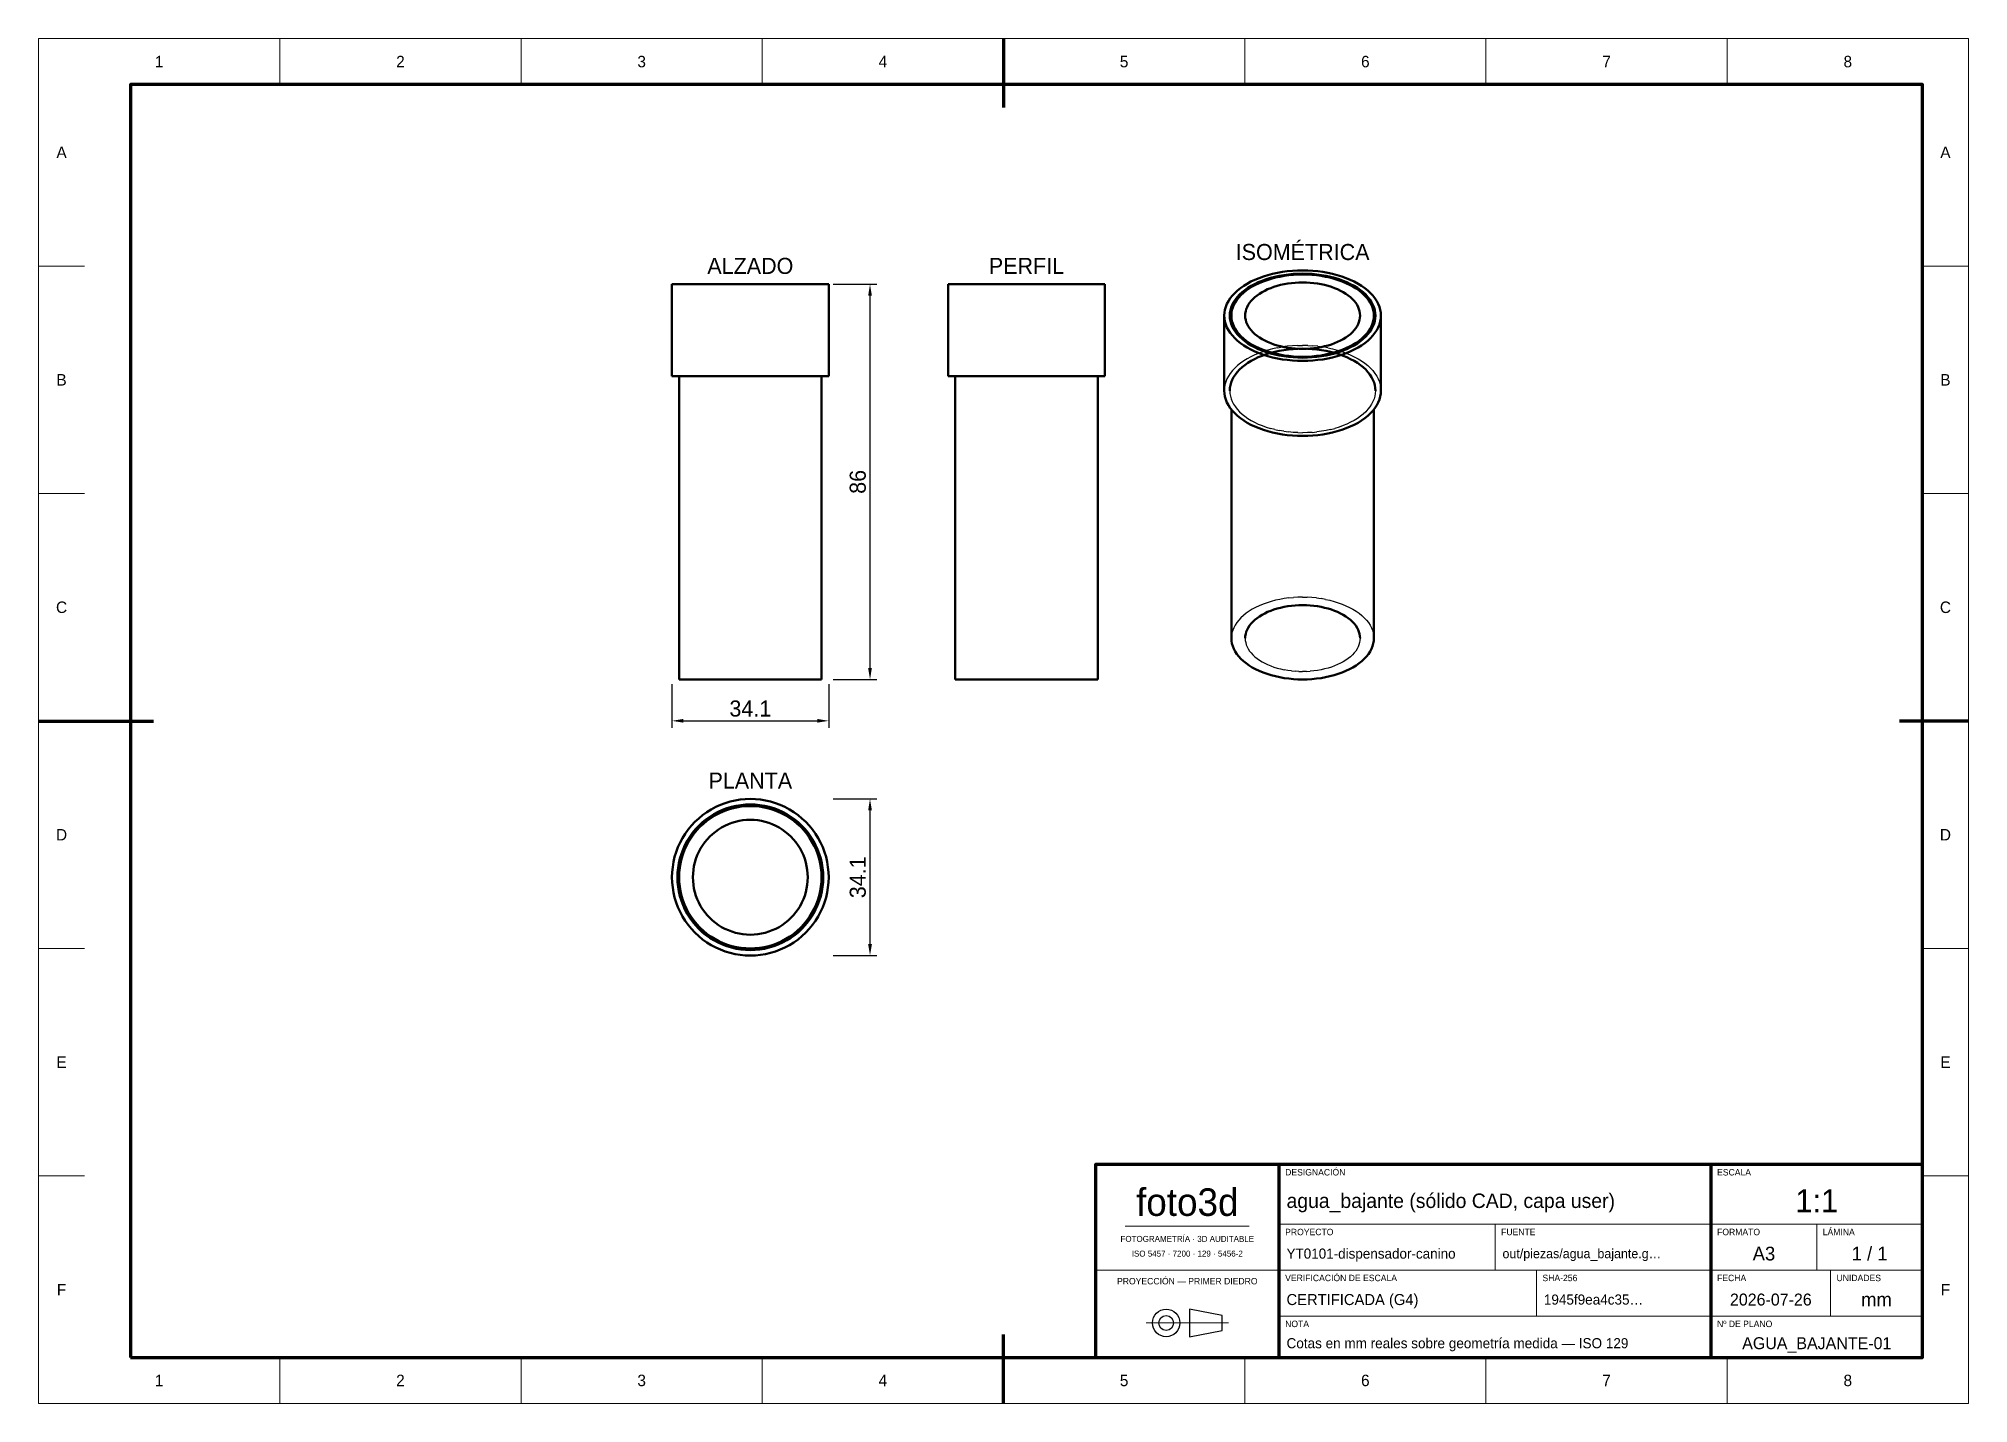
# Model space of a CAD drawing. Header units: millimetres. Extents: x 0 to 420, y 0 to 297.
import ezdxf
from ezdxf.enums import TextEntityAlignment as Align

# ---------------------------------------------------------------- set-up
doc = ezdxf.new("R2010")
doc.units = ezdxf.units.MM
doc.linetypes.add('DASHED', pattern=[1.524, 1.27, -0.254])
for name, color, linetype, lineweight in [('COTAS', 7, 'CONTINUOUS', 25), ('FINA', 7, 'CONTINUOUS', 18), ('NORMA', 7, 'CONTINUOUS', 70), ('OCULTA', 8, 'DASHED', 25), ('TEXTO', 7, 'CONTINUOUS', 25), ('VISIBLE', 7, 'CONTINUOUS', 50)]:
    doc.layers.add(name, color=color, linetype=linetype, lineweight=lineweight)
doc.dimstyles.new('F3D_1000', dxfattribs={"dimtxt": 3.5, "dimasz": 2.5, "dimexe": 1.5, "dimexo": 1, "dimgap": 0.9, "dimtad": 1, "dimdec": 1, "dimdsep": 46, "dimcen": 2.5, "dimazin": 3, "dimtfac": 1, "dimtmove": 0, "dimatfit": 3})

msp = doc.modelspace()

# ---------------------------------------------------------------- texts
at = {"layer": 'TEXTO'}
for s, height, p in [('1', 2.5, (26.25, 292)), ('2', 2.5, (78.75, 292)), ('3', 2.5, (131.25, 292)), ('4', 2.5, (183.75, 292)), ('5', 2.5, (236.25, 292)), ('6', 2.5, (288.75, 292)), ('7', 2.5, (341.25, 292)), ('8', 2.5, (393.75, 292)), ('A', 2.5, (5, 272.25)), ('A', 2.5, (415, 272.25)), ('ISOMÉTRICA', 3.5, (275.1, 250.56)), ('ALZADO', 3.5, (154.9, 247.54)), ('PERFIL', 3.5, (215, 247.54)), ('B', 2.5, (5, 222.75)), ('B', 2.5, (415, 222.75)), ('C', 2.5, (5, 173.25)), ('C', 2.5, (415, 173.25)), ('PLANTA', 3.5, (154.9, 135.54)), ('D', 2.5, (5, 123.75)), ('D', 2.5, (415, 123.75)), ('E', 2.5, (5, 74.25)), ('E', 2.5, (415, 74.25)), ('foto3d', 6, (250, 43.8)), ('1:1', 5, (387, 44.1)), ('FOTOGRAMETRÍA · 3D AUDITABLE', 1.3, (250, 35.8)), ('A3', 3, (375.5, 32.6)), ('1 / 1', 3, (398.5, 32.6)), ('ISO 5457 · 7200 · 129 · 5456-2', 1.3, (250, 32.6)), ('F', 2.5, (5, 24.75)), ('PROYECCIÓN — PRIMER DIEDRO', 1.4, (250, 26.6)), ('F', 2.5, (415, 24.75)), ('2026-07-26', 2.6, (377, 22.6)), ('mm', 3, (400, 22.6)), ('AGUA_BAJANTE-01', 2.6, (387, 13.1)), ('1', 2.5, (26.25, 5)), ('2', 2.5, (78.75, 5)), ('3', 2.5, (131.25, 5)), ('4', 2.5, (183.75, 5)), ('5', 2.5, (236.25, 5)), ('6', 2.5, (288.75, 5)), ('7', 2.5, (341.25, 5)), ('8', 2.5, (393.75, 5))]:
    msp.add_text(s, height=height, dxfattribs=at).set_placement(p, align=Align.MIDDLE_CENTER)
for s, p in [('DESIGNACIÓN', (271.3, 49.6)), ('ESCALA', (365.3, 49.6)), ('PROYECTO', (271.3, 36.6)), ('FUENTE', (318.3, 36.6)), ('FORMATO', (365.3, 36.6)), ('LÁMINA', (388.3, 36.6)), ('VERIFICACIÓN DE ESCALA', (271.3, 26.6)), ('SHA-256', (327.3, 26.6)), ('FECHA', (365.3, 26.6)), ('UNIDADES', (391.3, 26.6)), ('NOTA', (271.3, 16.6)), ('Nº DE PLANO', (365.3, 16.6))]:
    msp.add_text(s, height=1.4, dxfattribs=at).set_placement(p)
for s, height, p in [('agua_bajante (sólido CAD, capa user)', 3.1528, (271.6, 44.1)), ('YT0101-dispensador-canino', 2.19, (271.6, 32.6)), ('out/piezas/agua_bajante.g…', 2.0278, (318.6, 32.6)), ('CERTIFICADA (G4)', 2.4, (271.6, 22.6)), ('1945f9ea4c35…', 2.2, (327.6, 22.6)), ('Cotas en mm reales sobre geometría medida — ISO 129', 2.2, (271.6, 13.1))]:
    msp.add_text(s, height=height, dxfattribs=at).set_placement(p, align=Align.MIDDLE_LEFT)

# ---------------------------------------------------------------- dimensions: what is measured, and where the dimension line sits
at = {"layer": 'COTAS'}
for base, p1, p2 in [((180.95, 157.54), (171.95, 157.54), (171.95, 243.54)), ((180.95, 97.44), (171.95, 97.44), (171.95, 131.54))]:
    msp.add_linear_dim(base=base, p1=p1, p2=p2, angle=90, dimstyle='F3D_1000', dxfattribs=at).render()
msp.add_linear_dim(base=(137.85, 148.54), p1=(137.85, 157.54), p2=(171.95, 157.54), dimstyle='F3D_1000', dxfattribs=at).render()

# ---------------------------------------------------------------- linework, layer by layer
at = {"layer": 'FINA'}
for p, q in [((52.5, 287), (52.5, 297)), ((105, 287), (105, 297)), ((157.5, 287), (157.5, 297)), ((210, 287), (210, 297)), ((262.5, 287), (262.5, 297)), ((315, 287), (315, 297)), ((367.5, 287), (367.5, 297)), ((0, 247.5), (10, 247.5)), ((410, 247.5), (420, 247.5)), ((0, 198), (10, 198)), ((410, 198), (420, 198)), ((0, 148.5), (10, 148.5)), ((410, 148.5), (420, 148.5)), ((0, 99), (10, 99)), ((410, 99), (420, 99)), ((0, 49.5), (10, 49.5)), ((410, 49.5), (420, 49.5)), ((236.5, 38.6), (263.5, 38.6)), ((270, 39), (364, 39)), ((317, 29), (317, 39)), ((364, 39), (410, 39)), ((387, 29), (387, 39)), ((230, 29), (270, 29)), ((270, 29), (364, 29)), ((326, 19), (326, 29)), ((364, 29), (410, 29)), ((390, 19), (390, 29)), ((241.03, 17.5), (258.97, 17.5)), ((270, 19), (364, 19)), ((364, 19), (410, 19)), ((52.5, 0), (52.5, 10)), ((105, 0), (105, 10)), ((157.5, 0), (157.5, 10)), ((210, 0), (210, 10)), ((262.5, 0), (262.5, 10)), ((315, 0), (315, 10)), ((367.5, 0), (367.5, 10))]:
    msp.add_line(p, q, dxfattribs=at)
msp.add_lwpolyline([(0, 0), (420, 0), (420, 297), (0, 297)], close=True, dxfattribs=at)
at = {"layer": 'NORMA'}
for p, q in [((210, 297), (210, 282)), ((0, 148.5), (25, 148.5)), ((420, 148.5), (405, 148.5)), ((270, 10), (270, 52)), ((364, 10), (364, 52)), ((210, 0), (210, 15))]:
    msp.add_line(p, q, dxfattribs=at)
for points in [[(20, 10), (410, 10), (410, 287), (20, 287)], [(230, 10), (410, 10), (410, 52), (230, 52)]]:
    msp.add_lwpolyline(points, close=True, dxfattribs=at)
at = {"layer": 'OCULTA'}
for p, q in [((137.85, 243.54), (137.89, 243.54)), ((137.89, 243.54), (138, 243.54)), ((138, 243.54), (138.18, 243.54)), ((138.18, 243.54), (138.43, 243.54)), ((138.43, 243.54), (138.75, 243.54)), ((138.75, 243.54), (139.15, 243.54)), ((139.08, 243.54), (139.05, 243.54)), ((139.19, 243.54), (139.08, 243.54)), ((139.15, 243.54), (139.61, 243.54)), ((139.35, 243.54), (139.19, 243.54)), ((139.59, 243.54), (139.35, 243.54)), ((139.4, 243.54), (139.43, 243.54)), ((139.43, 243.54), (139.53, 243.54)), ((139.53, 243.54), (139.7, 243.54)), ((139.89, 243.54), (139.59, 243.54)), ((139.61, 243.54), (140.13, 243.54)), ((139.7, 243.54), (139.93, 243.54)), ((139.89, 243.54), (140.26, 243.54)), ((139.93, 243.54), (140.22, 243.54)), ((140.13, 243.54), (140.72, 243.54)), ((140.22, 243.54), (140.58, 243.54)), ((140.68, 243.54), (140.26, 243.54)), ((140.58, 243.54), (141, 243.54)), ((140.68, 243.54), (141.17, 243.54)), ((140.72, 243.54), (141.37, 243.54)), ((141, 243.54), (141.48, 243.54)), ((141.72, 243.54), (141.17, 243.54)), ((141.37, 243.54), (142.08, 243.54)), ((141.48, 243.54), (142.01, 243.54)), ((141.72, 243.54), (142.33, 243.54)), ((142.01, 243.54), (142.6, 243.54)), ((142.08, 243.54), (142.84, 243.54)), ((142.33, 243.54), (142.98, 243.54)), ((142.43, 243.54), (142.4, 243.54)), ((142.51, 243.54), (142.43, 243.54)), ((142.64, 243.54), (142.51, 243.54)), ((142.6, 243.54), (143.25, 243.54)), ((142.83, 243.54), (142.64, 243.54)), ((143.06, 243.54), (142.83, 243.54)), ((142.84, 243.54), (143.66, 243.54)), ((143.69, 243.54), (142.98, 243.54)), ((143.35, 243.54), (143.06, 243.54)), ((143.25, 243.54), (143.94, 243.54)), ((143.69, 243.54), (143.35, 243.54)), ((143.66, 243.54), (144.52, 243.54)), ((143.69, 243.54), (144.45, 243.54)), ((143.69, 243.54), (144.07, 243.54)), ((143.94, 243.54), (144.68, 243.54)), ((144.07, 243.54), (144.51, 243.54)), ((144.45, 243.54), (145.25, 243.54)), ((144.98, 243.54), (144.51, 243.54)), ((144.52, 243.54), (145.43, 243.54)), ((144.68, 243.54), (145.46, 243.54)), ((144.98, 243.54), (145.5, 243.54)), ((146.09, 243.54), (145.25, 243.54)), ((145.43, 243.54), (146.38, 243.54)), ((145.46, 243.54), (146.29, 243.54)), ((146.06, 243.54), (145.5, 243.54)), ((146.06, 243.54), (146.66, 243.54)), ((146.09, 243.54), (146.97, 243.54)), ((146.29, 243.54), (147.15, 243.54)), ((146.38, 243.54), (147.36, 243.54)), ((147.29, 243.54), (146.66, 243.54)), ((146.97, 243.54), (147.89, 243.54)), ((147.15, 243.54), (148.04, 243.54)), ((147.29, 243.54), (147.96, 243.54)), ((147.36, 243.54), (148.38, 243.54)), ((147.89, 243.54), (148.83, 243.54)), ((147.96, 243.54), (148.65, 243.54)), ((148.04, 243.54), (148.97, 243.54)), ((148.38, 243.54), (149.42, 243.54)), ((148.65, 243.54), (149.37, 243.54)), ((149.81, 243.54), (148.83, 243.54)), ((148.97, 243.54), (149.92, 243.54)), ((149.37, 243.54), (150.12, 243.54)), ((149.42, 243.54), (150.49, 243.54)), ((149.81, 243.54), (150.8, 243.54)), ((149.92, 243.54), (150.89, 243.54)), ((150.12, 243.54), (150.88, 243.54)), ((150.49, 243.54), (151.57, 243.54)), ((150.8, 243.54), (151.81, 243.54)), ((150.88, 243.54), (151.66, 243.54)), ((150.89, 243.54), (151.88, 243.54)), ((151.57, 243.54), (152.67, 243.54)), ((151.66, 243.54), (152.46, 243.54)), ((151.81, 243.54), (152.83, 243.54)), ((151.88, 243.54), (152.88, 243.54)), ((152.46, 243.54), (153.27, 243.54)), ((152.67, 243.54), (153.78, 243.54)), ((152.83, 243.54), (153.86, 243.54)), ((152.88, 243.54), (153.89, 243.54)), ((153.27, 243.54), (154.08, 243.54)), ((153.78, 243.54), (154.9, 243.54)), ((153.86, 243.54), (154.9, 243.54)), ((153.89, 243.54), (154.9, 243.54)), ((154.08, 243.54), (154.9, 243.54)), ((154.9, 243.54), (155.94, 243.54)), ((154.9, 243.54), (155.72, 243.54)), ((154.9, 243.54), (155.91, 243.54)), ((154.9, 243.54), (156.02, 243.54)), ((155.72, 243.54), (156.53, 243.54)), ((155.91, 243.54), (156.92, 243.54)), ((155.94, 243.54), (156.97, 243.54)), ((156.02, 243.54), (157.13, 243.54)), ((156.53, 243.54), (157.34, 243.54)), ((156.92, 243.54), (157.92, 243.54)), ((156.97, 243.54), (157.99, 243.54)), ((157.13, 243.54), (158.23, 243.54)), ((157.34, 243.54), (158.14, 243.54)), ((157.92, 243.54), (158.91, 243.54)), ((157.99, 243.54), (159, 243.54)), ((158.14, 243.54), (158.92, 243.54)), ((158.23, 243.54), (159.31, 243.54)), ((158.91, 243.54), (159.88, 243.54)), ((158.92, 243.54), (159.68, 243.54)), ((159, 243.54), (159.99, 243.54)), ((159.31, 243.54), (160.38, 243.54)), ((159.68, 243.54), (160.43, 243.54)), ((159.88, 243.54), (160.83, 243.54)), ((159.99, 243.54), (160.97, 243.54)), ((160.38, 243.54), (161.42, 243.54)), ((160.43, 243.54), (161.15, 243.54)), ((160.83, 243.54), (161.76, 243.54)), ((160.97, 243.54), (161.91, 243.54)), ((161.15, 243.54), (161.84, 243.54)), ((161.42, 243.54), (162.44, 243.54)), ((161.76, 243.54), (162.65, 243.54)), ((161.84, 243.54), (162.51, 243.54)), ((161.91, 243.54), (162.83, 243.54)), ((162.44, 243.54), (163.43, 243.54)), ((162.51, 243.54), (163.14, 243.54)), ((162.65, 243.54), (163.51, 243.54)), ((162.83, 243.54), (163.71, 243.54)), ((163.14, 243.54), (163.74, 243.54)), ((163.43, 243.54), (164.37, 243.54)), ((164.34, 243.54), (163.51, 243.54)), ((163.71, 243.54), (164.55, 243.54)), ((163.74, 243.54), (164.3, 243.54)), ((164.3, 243.54), (164.82, 243.54)), ((164.34, 243.54), (165.12, 243.54)), ((164.37, 243.54), (165.28, 243.54)), ((164.55, 243.54), (165.35, 243.54)), ((164.82, 243.54), (165.29, 243.54)), ((165.12, 243.54), (165.86, 243.54)), ((165.28, 243.54), (166.14, 243.54)), ((165.29, 243.54), (165.73, 243.54)), ((165.35, 243.54), (166.11, 243.54)), ((165.73, 243.54), (166.11, 243.54)), ((166.55, 243.54), (165.86, 243.54)), ((166.11, 243.54), (166.82, 243.54)), ((166.11, 243.54), (166.45, 243.54)), ((166.96, 243.54), (166.14, 243.54)), ((166.45, 243.54), (166.74, 243.54)), ((166.55, 243.54), (167.2, 243.54)), ((166.74, 243.54), (166.97, 243.54)), ((166.82, 243.54), (167.47, 243.54)), ((166.96, 243.54), (167.72, 243.54)), ((166.97, 243.54), (167.16, 243.54)), ((167.16, 243.54), (167.29, 243.54)), ((167.2, 243.54), (167.79, 243.54)), ((167.29, 243.54), (167.37, 243.54)), ((167.37, 243.54), (167.4, 243.54)), ((167.47, 243.54), (168.08, 243.54)), ((168.43, 243.54), (167.72, 243.54)), ((168.32, 243.54), (167.79, 243.54)), ((168.08, 243.54), (168.63, 243.54)), ((168.32, 243.54), (168.8, 243.54)), ((168.43, 243.54), (169.08, 243.54)), ((168.63, 243.54), (169.12, 243.54)), ((169.22, 243.54), (168.8, 243.54)), ((169.08, 243.54), (169.67, 243.54)), ((169.12, 243.54), (169.54, 243.54)), ((169.58, 243.54), (169.22, 243.54)), ((169.54, 243.54), (169.91, 243.54)), ((169.87, 243.54), (169.58, 243.54)), ((170.19, 243.54), (169.67, 243.54)), ((170.1, 243.54), (169.87, 243.54)), ((169.91, 243.54), (170.21, 243.54)), ((170.27, 243.54), (170.1, 243.54)), ((170.65, 243.54), (170.19, 243.54)), ((170.21, 243.54), (170.45, 243.54)), ((170.37, 243.54), (170.27, 243.54)), ((170.4, 243.54), (170.37, 243.54)), ((170.45, 243.54), (170.61, 243.54)), ((170.61, 243.54), (170.72, 243.54)), ((171.05, 243.54), (170.65, 243.54)), ((170.72, 243.54), (170.75, 243.54)), ((171.37, 243.54), (171.05, 243.54)), ((171.62, 243.54), (171.37, 243.54)), ((171.8, 243.54), (171.62, 243.54)), ((171.91, 243.54), (171.8, 243.54)), ((171.95, 243.54), (171.91, 243.54)), ((197.95, 243.54), (197.99, 243.54)), ((197.99, 243.54), (198.1, 243.54)), ((198.1, 243.54), (198.28, 243.54)), ((198.28, 243.54), (198.53, 243.54)), ((198.53, 243.54), (198.85, 243.54)), ((198.85, 243.54), (199.25, 243.54)), ((199.18, 243.54), (199.15, 243.54)), ((199.29, 243.54), (199.18, 243.54)), ((199.25, 243.54), (199.71, 243.54)), ((199.45, 243.54), (199.29, 243.54)), ((199.69, 243.54), (199.45, 243.54)), ((199.5, 243.54), (199.53, 243.54)), ((199.53, 243.54), (199.63, 243.54)), ((199.63, 243.54), (199.8, 243.54)), ((199.99, 243.54), (199.69, 243.54)), ((199.71, 243.54), (200.23, 243.54)), ((199.8, 243.54), (200.03, 243.54)), ((200.36, 243.54), (199.99, 243.54)), ((200.03, 243.54), (200.32, 243.54)), ((200.23, 243.54), (200.82, 243.54)), ((200.32, 243.54), (200.68, 243.54)), ((200.78, 243.54), (200.36, 243.54)), ((200.68, 243.54), (201.1, 243.54)), ((201.27, 243.54), (200.78, 243.54)), ((200.82, 243.54), (201.47, 243.54)), ((201.1, 243.54), (201.58, 243.54)), ((201.82, 243.54), (201.27, 243.54)), ((201.47, 243.54), (202.18, 243.54)), ((201.58, 243.54), (202.11, 243.54)), ((202.43, 243.54), (201.82, 243.54)), ((202.7, 243.54), (202.11, 243.54)), ((202.94, 243.54), (202.18, 243.54)), ((203.08, 243.54), (202.43, 243.54)), ((202.53, 243.54), (202.5, 243.54)), ((202.61, 243.54), (202.53, 243.54)), ((202.74, 243.54), (202.61, 243.54)), ((202.7, 243.54), (203.35, 243.54)), ((202.93, 243.54), (202.74, 243.54)), ((203.16, 243.54), (202.93, 243.54)), ((202.94, 243.54), (203.76, 243.54)), ((203.79, 243.54), (203.08, 243.54)), ((203.45, 243.54), (203.16, 243.54)), ((203.35, 243.54), (204.04, 243.54)), ((203.79, 243.54), (203.45, 243.54)), ((204.62, 243.54), (203.76, 243.54)), ((204.55, 243.54), (203.79, 243.54)), ((204.17, 243.54), (203.79, 243.54)), ((204.78, 243.54), (204.04, 243.54)), ((204.61, 243.54), (204.17, 243.54)), ((205.35, 243.54), (204.55, 243.54)), ((205.08, 243.54), (204.61, 243.54)), ((204.62, 243.54), (205.53, 243.54)), ((204.78, 243.54), (205.56, 243.54)), ((205.6, 243.54), (205.08, 243.54)), ((206.19, 243.54), (205.35, 243.54)), ((205.53, 243.54), (206.47, 243.54)), ((205.56, 243.54), (206.39, 243.54)), ((206.16, 243.54), (205.6, 243.54)), ((206.76, 243.54), (206.16, 243.54)), ((207.07, 243.54), (206.19, 243.54)), ((207.25, 243.54), (206.39, 243.54)), ((207.46, 243.54), (206.47, 243.54)), ((207.39, 243.54), (206.76, 243.54)), ((207.99, 243.54), (207.07, 243.54)), ((207.25, 243.54), (208.14, 243.54)), ((208.06, 243.54), (207.39, 243.54)), ((208.48, 243.54), (207.46, 243.54)), ((208.93, 243.54), (207.99, 243.54)), ((208.75, 243.54), (208.06, 243.54)), ((209.07, 243.54), (208.14, 243.54)), ((209.52, 243.54), (208.48, 243.54)), ((209.47, 243.54), (208.75, 243.54)), ((209.91, 243.54), (208.93, 243.54)), ((210.02, 243.54), (209.07, 243.54)), ((210.22, 243.54), (209.47, 243.54)), ((210.59, 243.54), (209.52, 243.54)), ((210.9, 243.54), (209.91, 243.54)), ((210.99, 243.54), (210.02, 243.54)), ((210.98, 243.54), (210.22, 243.54)), ((211.67, 243.54), (210.59, 243.54)), ((211.91, 243.54), (210.9, 243.54)), ((211.76, 243.54), (210.98, 243.54)), ((211.98, 243.54), (210.99, 243.54)), ((212.77, 243.54), (211.67, 243.54)), ((212.56, 243.54), (211.76, 243.54)), ((212.93, 243.54), (211.91, 243.54)), ((212.98, 243.54), (211.98, 243.54)), ((213.37, 243.54), (212.56, 243.54)), ((213.88, 243.54), (212.77, 243.54)), ((213.96, 243.54), (212.93, 243.54)), ((213.99, 243.54), (212.98, 243.54)), ((214.18, 243.54), (213.37, 243.54)), ((215, 243.54), (213.88, 243.54)), ((215, 243.54), (213.96, 243.54)), ((215, 243.54), (213.99, 243.54)), ((215, 243.54), (214.18, 243.54)), ((216.04, 243.54), (215, 243.54)), ((215.82, 243.54), (215, 243.54)), ((216.01, 243.54), (215, 243.54)), ((216.12, 243.54), (215, 243.54)), ((216.63, 243.54), (215.82, 243.54)), ((217.02, 243.54), (216.01, 243.54)), ((217.07, 243.54), (216.04, 243.54)), ((217.23, 243.54), (216.12, 243.54)), ((217.44, 243.54), (216.63, 243.54)), ((218.02, 243.54), (217.02, 243.54)), ((218.09, 243.54), (217.07, 243.54)), ((218.33, 243.54), (217.23, 243.54)), ((218.24, 243.54), (217.44, 243.54)), ((219.01, 243.54), (218.02, 243.54)), ((219.1, 243.54), (218.09, 243.54)), ((219.02, 243.54), (218.24, 243.54)), ((219.41, 243.54), (218.33, 243.54)), ((219.98, 243.54), (219.01, 243.54)), ((219.78, 243.54), (219.02, 243.54)), ((220.09, 243.54), (219.1, 243.54)), ((220.48, 243.54), (219.41, 243.54)), ((220.53, 243.54), (219.78, 243.54)), ((220.93, 243.54), (219.98, 243.54)), ((220.09, 243.54), (221.07, 243.54)), ((221.52, 243.54), (220.48, 243.54)), ((220.53, 243.54), (221.25, 243.54)), ((221.86, 243.54), (220.93, 243.54)), ((222.01, 243.54), (221.07, 243.54)), ((221.25, 243.54), (221.94, 243.54)), ((222.54, 243.54), (221.52, 243.54)), ((222.75, 243.54), (221.86, 243.54)), ((222.61, 243.54), (221.94, 243.54)), ((222.01, 243.54), (222.92, 243.54)), ((223.52, 243.54), (222.54, 243.54)), ((222.61, 243.54), (223.24, 243.54)), ((223.61, 243.54), (222.75, 243.54)), ((223.81, 243.54), (222.92, 243.54)), ((223.84, 243.54), (223.24, 243.54)), ((224.47, 243.54), (223.52, 243.54)), ((224.44, 243.54), (223.61, 243.54)), ((223.81, 243.54), (224.65, 243.54)), ((223.84, 243.54), (224.4, 243.54)), ((224.92, 243.54), (224.4, 243.54)), ((225.22, 243.54), (224.44, 243.54)), ((225.38, 243.54), (224.47, 243.54)), ((224.65, 243.54), (225.45, 243.54)), ((224.92, 243.54), (225.39, 243.54)), ((225.96, 243.54), (225.22, 243.54)), ((226.24, 243.54), (225.38, 243.54)), ((225.39, 243.54), (225.83, 243.54)), ((226.21, 243.54), (225.45, 243.54)), ((225.83, 243.54), (226.21, 243.54)), ((226.65, 243.54), (225.96, 243.54)), ((226.21, 243.54), (226.92, 243.54)), ((226.21, 243.54), (226.55, 243.54)), ((227.06, 243.54), (226.24, 243.54)), ((226.55, 243.54), (226.84, 243.54)), ((227.3, 243.54), (226.65, 243.54)), ((226.84, 243.54), (227.07, 243.54)), ((226.92, 243.54), (227.57, 243.54)), ((227.82, 243.54), (227.06, 243.54)), ((227.07, 243.54), (227.26, 243.54)), ((227.26, 243.54), (227.39, 243.54)), ((227.89, 243.54), (227.3, 243.54)), ((227.39, 243.54), (227.47, 243.54)), ((227.47, 243.54), (227.5, 243.54)), ((228.18, 243.54), (227.57, 243.54)), ((228.53, 243.54), (227.82, 243.54)), ((228.42, 243.54), (227.89, 243.54)), ((228.18, 243.54), (228.73, 243.54)), ((228.9, 243.54), (228.42, 243.54)), ((229.18, 243.54), (228.53, 243.54)), ((228.73, 243.54), (229.22, 243.54)), ((229.32, 243.54), (228.9, 243.54)), ((229.77, 243.54), (229.18, 243.54)), ((229.22, 243.54), (229.64, 243.54)), ((229.68, 243.54), (229.32, 243.54)), ((230.01, 243.54), (229.64, 243.54)), ((229.97, 243.54), (229.68, 243.54)), ((230.29, 243.54), (229.77, 243.54)), ((230.2, 243.54), (229.97, 243.54)), ((230.01, 243.54), (230.31, 243.54)), ((230.37, 243.54), (230.2, 243.54)), ((230.75, 243.54), (230.29, 243.54)), ((230.31, 243.54), (230.55, 243.54)), ((230.47, 243.54), (230.37, 243.54)), ((230.5, 243.54), (230.47, 243.54)), ((230.55, 243.54), (230.71, 243.54)), ((230.71, 243.54), (230.82, 243.54)), ((231.15, 243.54), (230.75, 243.54)), ((230.82, 243.54), (230.85, 243.54)), ((231.47, 243.54), (231.15, 243.54)), ((231.72, 243.54), (231.47, 243.54)), ((231.9, 243.54), (231.72, 243.54)), ((232.01, 243.54), (231.9, 243.54)), ((232.05, 243.54), (232.01, 243.54)), ((262.28, 226.87), (261.57, 226.37)), ((263.04, 227.34), (262.28, 226.87)), ((263.86, 227.78), (263.04, 227.34)), ((264.72, 228.19), (263.86, 227.78)), ((265.63, 228.57), (264.72, 228.19)), ((266.57, 228.91), (265.63, 228.57)), ((267.56, 229.21), (266.57, 228.91)), ((268.58, 229.48), (267.56, 229.21)), ((269.62, 229.7), (268.58, 229.48)), ((269.62, 229.7), (270.69, 229.89)), ((271.77, 230.04), (270.69, 229.89)), ((272.87, 230.14), (271.77, 230.04)), ((273.98, 230.2), (272.87, 230.14)), ((273.98, 230.2), (275.1, 230.23)), ((276.22, 230.2), (275.1, 230.23)), ((276.22, 230.2), (277.33, 230.14)), ((278.43, 230.04), (277.33, 230.14)), ((278.43, 230.04), (279.51, 229.89)), ((280.58, 229.7), (279.51, 229.89)), ((280.58, 229.7), (281.62, 229.48)), ((281.62, 229.48), (282.64, 229.21)), ((282.64, 229.21), (283.62, 228.91)), ((283.62, 228.91), (284.57, 228.57)), ((284.57, 228.57), (285.48, 228.19)), ((285.48, 228.19), (286.34, 227.78)), ((286.34, 227.78), (287.16, 227.34)), ((287.16, 227.34), (287.92, 226.87)), ((287.92, 226.87), (288.63, 226.37)), ((137.85, 223.54), (137.89, 223.54)), ((137.89, 223.54), (138, 223.54)), ((138, 223.54), (138.18, 223.54)), ((138.18, 223.54), (138.43, 223.54)), ((138.43, 223.54), (138.75, 223.54)), ((138.75, 223.54), (139.15, 223.54)), ((139.08, 223.54), (139.05, 223.54)), ((139.19, 223.54), (139.08, 223.54)), ((139.15, 223.54), (139.61, 223.54)), ((139.35, 223.54), (139.19, 223.54)), ((139.59, 223.54), (139.35, 223.54)), ((139.89, 223.54), (139.59, 223.54)), ((139.61, 223.54), (140.13, 223.54)), ((139.89, 223.54), (140.26, 223.54)), ((140.13, 223.54), (140.72, 223.54)), ((140.68, 223.54), (140.26, 223.54)), ((140.68, 223.54), (141.17, 223.54)), ((140.72, 223.54), (141.37, 223.54)), ((141.72, 223.54), (141.17, 223.54)), ((141.37, 223.54), (142.08, 223.54)), ((141.72, 223.54), (142.33, 223.54)), ((142.08, 223.54), (142.84, 223.54)), ((142.33, 223.54), (142.98, 223.54)), ((142.84, 223.54), (143.66, 223.54)), ((143.69, 223.54), (142.98, 223.54)), ((143.66, 223.54), (144.52, 223.54)), ((143.69, 223.54), (144.45, 223.54)), ((144.45, 223.54), (145.25, 223.54)), ((144.52, 223.54), (145.43, 223.54)), ((146.09, 223.54), (145.25, 223.54)), ((145.43, 223.54), (146.38, 223.54)), ((146.09, 223.54), (146.97, 223.54)), ((146.38, 223.54), (147.36, 223.54)), ((146.97, 223.54), (147.89, 223.54)), ((147.36, 223.54), (148.38, 223.54)), ((147.89, 223.54), (148.83, 223.54)), ((148.38, 223.54), (149.42, 223.54)), ((149.81, 223.54), (148.83, 223.54)), ((149.42, 223.54), (150.49, 223.54)), ((149.81, 223.54), (150.8, 223.54)), ((150.49, 223.54), (151.57, 223.54)), ((150.8, 223.54), (151.81, 223.54)), ((151.57, 223.54), (152.67, 223.54)), ((151.81, 223.54), (152.83, 223.54)), ((152.67, 223.54), (153.78, 223.54)), ((152.83, 223.54), (153.86, 223.54)), ((153.78, 223.54), (154.9, 223.54)), ((153.86, 223.54), (154.9, 223.54)), ((154.9, 223.54), (155.94, 223.54)), ((154.9, 223.54), (156.02, 223.54)), ((155.94, 223.54), (156.97, 223.54)), ((156.02, 223.54), (157.13, 223.54)), ((156.97, 223.54), (157.99, 223.54)), ((157.13, 223.54), (158.23, 223.54)), ((157.99, 223.54), (159, 223.54)), ((158.23, 223.54), (159.31, 223.54)), ((159, 223.54), (159.99, 223.54)), ((159.31, 223.54), (160.38, 223.54)), ((159.99, 223.54), (160.97, 223.54)), ((160.38, 223.54), (161.42, 223.54)), ((160.97, 223.54), (161.91, 223.54)), ((161.42, 223.54), (162.44, 223.54)), ((161.91, 223.54), (162.83, 223.54)), ((162.44, 223.54), (163.43, 223.54)), ((162.83, 223.54), (163.71, 223.54)), ((163.43, 223.54), (164.37, 223.54)), ((163.71, 223.54), (164.55, 223.54)), ((164.37, 223.54), (165.28, 223.54)), ((164.55, 223.54), (165.35, 223.54)), ((165.28, 223.54), (166.14, 223.54)), ((165.35, 223.54), (166.11, 223.54)), ((166.11, 223.54), (166.82, 223.54)), ((166.96, 223.54), (166.14, 223.54)), ((166.82, 223.54), (167.47, 223.54)), ((166.96, 223.54), (167.72, 223.54)), ((167.47, 223.54), (168.08, 223.54)), ((168.43, 223.54), (167.72, 223.54)), ((168.08, 223.54), (168.63, 223.54)), ((168.43, 223.54), (169.08, 223.54)), ((168.63, 223.54), (169.12, 223.54)), ((169.08, 223.54), (169.67, 223.54)), ((169.12, 223.54), (169.54, 223.54)), ((169.54, 223.54), (169.91, 223.54)), ((170.19, 223.54), (169.67, 223.54)), ((169.91, 223.54), (170.21, 223.54)), ((170.65, 223.54), (170.19, 223.54)), ((170.21, 223.54), (170.45, 223.54)), ((170.45, 223.54), (170.61, 223.54)), ((170.61, 223.54), (170.72, 223.54)), ((171.05, 223.54), (170.65, 223.54)), ((170.72, 223.54), (170.75, 223.54)), ((171.37, 223.54), (171.05, 223.54)), ((171.62, 223.54), (171.37, 223.54)), ((171.8, 223.54), (171.62, 223.54)), ((171.91, 223.54), (171.8, 223.54)), ((171.95, 223.54), (171.91, 223.54)), ((197.95, 223.54), (197.99, 223.54)), ((197.99, 223.54), (198.1, 223.54)), ((198.1, 223.54), (198.28, 223.54)), ((198.28, 223.54), (198.53, 223.54)), ((198.53, 223.54), (198.85, 223.54)), ((198.85, 223.54), (199.25, 223.54)), ((199.18, 223.54), (199.15, 223.54)), ((199.29, 223.54), (199.18, 223.54)), ((199.25, 223.54), (199.71, 223.54)), ((199.45, 223.54), (199.29, 223.54)), ((199.69, 223.54), (199.45, 223.54)), ((199.99, 223.54), (199.69, 223.54)), ((199.71, 223.54), (200.23, 223.54)), ((200.36, 223.54), (199.99, 223.54)), ((200.23, 223.54), (200.82, 223.54)), ((200.78, 223.54), (200.36, 223.54)), ((201.27, 223.54), (200.78, 223.54)), ((200.82, 223.54), (201.47, 223.54)), ((201.82, 223.54), (201.27, 223.54)), ((201.47, 223.54), (202.18, 223.54)), ((202.43, 223.54), (201.82, 223.54)), ((202.94, 223.54), (202.18, 223.54)), ((203.08, 223.54), (202.43, 223.54)), ((202.94, 223.54), (203.76, 223.54)), ((203.79, 223.54), (203.08, 223.54)), ((204.62, 223.54), (203.76, 223.54)), ((204.55, 223.54), (203.79, 223.54)), ((205.35, 223.54), (204.55, 223.54)), ((204.62, 223.54), (205.53, 223.54)), ((206.19, 223.54), (205.35, 223.54)), ((205.53, 223.54), (206.47, 223.54)), ((207.07, 223.54), (206.19, 223.54)), ((207.46, 223.54), (206.47, 223.54)), ((207.99, 223.54), (207.07, 223.54)), ((208.48, 223.54), (207.46, 223.54)), ((208.93, 223.54), (207.99, 223.54)), ((209.52, 223.54), (208.48, 223.54)), ((209.91, 223.54), (208.93, 223.54)), ((210.59, 223.54), (209.52, 223.54)), ((210.9, 223.54), (209.91, 223.54)), ((211.67, 223.54), (210.59, 223.54)), ((211.91, 223.54), (210.9, 223.54)), ((212.77, 223.54), (211.67, 223.54)), ((212.93, 223.54), (211.91, 223.54)), ((213.88, 223.54), (212.77, 223.54)), ((213.96, 223.54), (212.93, 223.54)), ((215, 223.54), (213.88, 223.54)), ((215, 223.54), (213.96, 223.54)), ((216.04, 223.54), (215, 223.54)), ((216.12, 223.54), (215, 223.54)), ((217.07, 223.54), (216.04, 223.54)), ((217.23, 223.54), (216.12, 223.54)), ((218.09, 223.54), (217.07, 223.54)), ((218.33, 223.54), (217.23, 223.54)), ((219.1, 223.54), (218.09, 223.54)), ((219.41, 223.54), (218.33, 223.54)), ((220.09, 223.54), (219.1, 223.54)), ((220.48, 223.54), (219.41, 223.54)), ((220.09, 223.54), (221.07, 223.54)), ((221.52, 223.54), (220.48, 223.54)), ((222.01, 223.54), (221.07, 223.54)), ((222.54, 223.54), (221.52, 223.54)), ((222.01, 223.54), (222.92, 223.54)), ((223.52, 223.54), (222.54, 223.54)), ((223.81, 223.54), (222.92, 223.54)), ((224.47, 223.54), (223.52, 223.54)), ((223.81, 223.54), (224.65, 223.54)), ((225.38, 223.54), (224.47, 223.54)), ((224.65, 223.54), (225.45, 223.54)), ((226.24, 223.54), (225.38, 223.54)), ((226.21, 223.54), (225.45, 223.54)), ((226.21, 223.54), (226.92, 223.54)), ((227.06, 223.54), (226.24, 223.54)), ((226.92, 223.54), (227.57, 223.54)), ((227.82, 223.54), (227.06, 223.54)), ((228.18, 223.54), (227.57, 223.54)), ((228.53, 223.54), (227.82, 223.54)), ((228.18, 223.54), (228.73, 223.54)), ((229.18, 223.54), (228.53, 223.54)), ((228.73, 223.54), (229.22, 223.54)), ((229.77, 223.54), (229.18, 223.54)), ((229.22, 223.54), (229.64, 223.54)), ((230.01, 223.54), (229.64, 223.54)), ((230.29, 223.54), (229.77, 223.54)), ((230.01, 223.54), (230.31, 223.54)), ((230.75, 223.54), (230.29, 223.54)), ((230.31, 223.54), (230.55, 223.54)), ((230.55, 223.54), (230.71, 223.54)), ((230.71, 223.54), (230.82, 223.54)), ((231.15, 223.54), (230.75, 223.54)), ((230.82, 223.54), (230.85, 223.54)), ((231.47, 223.54), (231.15, 223.54)), ((231.72, 223.54), (231.47, 223.54)), ((231.9, 223.54), (231.72, 223.54)), ((232.01, 223.54), (231.9, 223.54)), ((232.05, 223.54), (232.01, 223.54)), ((258.63, 222.93), (258.38, 222.3)), ((258.95, 223.55), (258.63, 222.93)), ((259.35, 224.15), (258.95, 223.55)), ((259.81, 224.74), (259.35, 224.15)), ((260.33, 225.3), (259.81, 224.74)), ((260.92, 225.85), (260.33, 225.3)), ((261.57, 226.37), (260.92, 225.85)), ((288.63, 226.37), (289.28, 225.85)), ((289.28, 225.85), (289.87, 225.3)), ((289.87, 225.3), (290.39, 224.74)), ((290.39, 224.74), (290.85, 224.15)), ((290.85, 224.15), (291.25, 223.55)), ((291.25, 223.55), (291.57, 222.93)), ((291.57, 222.93), (291.82, 222.3)), ((258.09, 221.03), (258.05, 220.38)), ((258.2, 221.67), (258.09, 221.03)), ((258.38, 222.3), (258.2, 221.67)), ((259.25, 220.38), (259.28, 219.78)), ((259.28, 219.78), (259.39, 219.19)), ((259.39, 219.19), (259.55, 218.6)), ((259.55, 218.6), (259.79, 218.01)), ((290.65, 218.6), (290.41, 218.01)), ((290.81, 219.19), (290.65, 218.6)), ((290.92, 219.78), (290.81, 219.19)), ((290.95, 220.38), (290.92, 219.78)), ((291.82, 222.3), (292, 221.67)), ((292, 221.67), (292.11, 221.03)), ((292.11, 221.03), (292.15, 220.38)), ((259.79, 218.01), (260.09, 217.44)), ((260.09, 217.44), (260.46, 216.88)), ((260.46, 216.88), (260.88, 216.33)), ((260.88, 216.33), (261.37, 215.81)), ((261.37, 215.81), (261.92, 215.3)), ((261.92, 215.3), (262.53, 214.81)), ((262.53, 214.81), (263.18, 214.35)), ((263.18, 214.35), (263.89, 213.91)), ((287.02, 214.35), (286.31, 213.91)), ((287.67, 214.81), (287.02, 214.35)), ((288.28, 215.3), (287.67, 214.81)), ((288.83, 215.81), (288.28, 215.3)), ((289.32, 216.33), (288.83, 215.81)), ((289.74, 216.88), (289.32, 216.33)), ((290.11, 217.44), (289.74, 216.88)), ((290.41, 218.01), (290.11, 217.44)), ((263.89, 213.91), (264.65, 213.5)), ((264.65, 213.5), (265.45, 213.12)), ((265.45, 213.12), (266.29, 212.77)), ((266.29, 212.77), (267.17, 212.46)), ((267.17, 212.46), (268.09, 212.17)), ((269.03, 211.93), (268.09, 212.17)), ((269.03, 211.93), (270.01, 211.72)), ((271, 211.54), (270.01, 211.72)), ((271, 211.54), (272.01, 211.41)), ((273.03, 211.31), (272.01, 211.41)), ((274.06, 211.25), (273.03, 211.31)), ((274.06, 211.25), (275.1, 211.23)), ((276.14, 211.25), (275.1, 211.23)), ((277.17, 211.31), (276.14, 211.25)), ((277.17, 211.31), (278.19, 211.41)), ((279.2, 211.54), (278.19, 211.41)), ((280.19, 211.72), (279.2, 211.54)), ((281.17, 211.93), (280.19, 211.72)), ((281.17, 211.93), (282.11, 212.17)), ((283.02, 212.46), (282.11, 212.17)), ((283.91, 212.77), (283.02, 212.46)), ((284.75, 213.12), (283.91, 212.77)), ((285.55, 213.5), (284.75, 213.12)), ((286.31, 213.91), (285.55, 213.5)), ((263.45, 172.39), (262.8, 171.94)), ((264.14, 172.82), (263.45, 172.39)), ((264.88, 173.22), (264.14, 172.82)), ((265.66, 173.59), (264.88, 173.22)), ((266.49, 173.93), (265.66, 173.59)), ((267.35, 174.24), (266.49, 173.93)), ((268.24, 174.52), (267.35, 174.24)), ((269.17, 174.76), (268.24, 174.52)), ((270.12, 174.97), (269.17, 174.76)), ((271.09, 175.14), (270.12, 174.97)), ((272.08, 175.27), (271.09, 175.14)), ((272.08, 175.27), (273.08, 175.37)), ((274.09, 175.42), (273.08, 175.37)), ((275.1, 175.44), (274.09, 175.42)), ((275.1, 175.44), (276.11, 175.42)), ((277.12, 175.37), (276.11, 175.42)), ((278.12, 175.27), (277.12, 175.37)), ((278.12, 175.27), (279.11, 175.14)), ((280.08, 174.97), (279.11, 175.14)), ((280.08, 174.97), (281.03, 174.76)), ((281.03, 174.76), (281.96, 174.52)), ((281.96, 174.52), (282.85, 174.24)), ((282.85, 174.24), (283.71, 173.93)), ((283.71, 173.93), (284.54, 173.59)), ((284.54, 173.59), (285.32, 173.22)), ((285.32, 173.22), (286.06, 172.82)), ((286.06, 172.82), (286.75, 172.39)), ((286.75, 172.39), (287.4, 171.94)), ((259.9, 168.24), (259.73, 167.66)), ((260.13, 168.81), (259.9, 168.24)), ((260.42, 169.37), (260.13, 168.81)), ((260.78, 169.92), (260.42, 169.37)), ((261.2, 170.45), (260.78, 169.92)), ((261.68, 170.97), (261.2, 170.45)), ((262.21, 171.46), (261.68, 170.97)), ((262.8, 171.94), (262.21, 171.46)), ((287.4, 171.94), (287.99, 171.46)), ((287.99, 171.46), (288.52, 170.97)), ((288.52, 170.97), (289, 170.45)), ((289, 170.45), (289.42, 169.92)), ((289.42, 169.92), (289.78, 169.37)), ((289.78, 169.37), (290.07, 168.81)), ((290.07, 168.81), (290.3, 168.24)), ((290.3, 168.24), (290.47, 167.66)), ((259.63, 167.08), (259.6, 166.49)), ((259.73, 167.66), (259.63, 167.08)), ((262.6, 166.49), (262.63, 166.02)), ((262.63, 166.02), (262.71, 165.55)), ((262.71, 165.55), (262.84, 165.09)), ((262.84, 165.09), (263.03, 164.63)), ((263.03, 164.63), (263.26, 164.17)), ((263.26, 164.17), (263.55, 163.73)), ((286.94, 164.17), (286.65, 163.73)), ((287.17, 164.63), (286.94, 164.17)), ((287.36, 165.09), (287.17, 164.63)), ((287.49, 165.55), (287.36, 165.09)), ((287.57, 166.02), (287.49, 165.55)), ((287.6, 166.49), (287.57, 166.02)), ((290.47, 167.66), (290.57, 167.08)), ((290.57, 167.08), (290.6, 166.49)), ((263.55, 163.73), (263.89, 163.3)), ((263.89, 163.3), (264.27, 162.88)), ((264.27, 162.88), (264.71, 162.48)), ((264.71, 162.48), (265.18, 162.1)), ((265.18, 162.1), (265.7, 161.73)), ((265.7, 161.73), (266.26, 161.39)), ((266.26, 161.39), (266.86, 161.07)), ((266.86, 161.07), (267.49, 160.77)), ((267.49, 160.77), (268.16, 160.49)), ((268.16, 160.49), (268.85, 160.24)), ((268.85, 160.24), (269.57, 160.02)), ((269.57, 160.02), (270.32, 159.83)), ((270.32, 159.83), (271.08, 159.66)), ((271.86, 159.52), (271.08, 159.66)), ((279.12, 159.66), (278.34, 159.52)), ((279.88, 159.83), (279.12, 159.66)), ((280.63, 160.02), (279.88, 159.83)), ((281.35, 160.24), (280.63, 160.02)), ((282.04, 160.49), (281.35, 160.24)), ((282.71, 160.77), (282.04, 160.49)), ((283.34, 161.07), (282.71, 160.77)), ((283.94, 161.39), (283.34, 161.07)), ((284.5, 161.73), (283.94, 161.39)), ((285.02, 162.1), (284.5, 161.73)), ((285.49, 162.48), (285.02, 162.1)), ((285.93, 162.88), (285.49, 162.48)), ((286.31, 163.3), (285.93, 162.88)), ((286.65, 163.73), (286.31, 163.3)), ((139.4, 157.54), (139.43, 157.54)), ((139.43, 157.54), (139.53, 157.54)), ((139.53, 157.54), (139.7, 157.54)), ((139.7, 157.54), (139.93, 157.54)), ((139.93, 157.54), (140.22, 157.54)), ((140.22, 157.54), (140.58, 157.54)), ((140.58, 157.54), (141, 157.54)), ((141, 157.54), (141.48, 157.54)), ((141.48, 157.54), (142.01, 157.54)), ((142.01, 157.54), (142.6, 157.54)), ((142.43, 157.54), (142.4, 157.54)), ((142.51, 157.54), (142.43, 157.54)), ((142.64, 157.54), (142.51, 157.54)), ((142.6, 157.54), (143.25, 157.54)), ((142.83, 157.54), (142.64, 157.54)), ((143.06, 157.54), (142.83, 157.54)), ((143.35, 157.54), (143.06, 157.54)), ((143.25, 157.54), (143.94, 157.54)), ((143.69, 157.54), (143.35, 157.54)), ((143.69, 157.54), (144.07, 157.54)), ((143.94, 157.54), (144.68, 157.54)), ((144.07, 157.54), (144.51, 157.54)), ((144.98, 157.54), (144.51, 157.54)), ((144.68, 157.54), (145.46, 157.54)), ((144.98, 157.54), (145.5, 157.54)), ((145.46, 157.54), (146.29, 157.54)), ((146.06, 157.54), (145.5, 157.54)), ((146.06, 157.54), (146.66, 157.54)), ((146.29, 157.54), (147.15, 157.54)), ((147.29, 157.54), (146.66, 157.54)), ((147.15, 157.54), (148.04, 157.54)), ((147.29, 157.54), (147.96, 157.54)), ((147.96, 157.54), (148.65, 157.54)), ((148.04, 157.54), (148.97, 157.54)), ((148.65, 157.54), (149.37, 157.54)), ((148.97, 157.54), (149.92, 157.54)), ((149.37, 157.54), (150.12, 157.54)), ((149.92, 157.54), (150.89, 157.54)), ((150.12, 157.54), (150.88, 157.54)), ((150.88, 157.54), (151.66, 157.54)), ((150.89, 157.54), (151.88, 157.54)), ((151.66, 157.54), (152.46, 157.54)), ((151.88, 157.54), (152.88, 157.54)), ((152.46, 157.54), (153.27, 157.54)), ((152.88, 157.54), (153.89, 157.54)), ((153.27, 157.54), (154.08, 157.54)), ((153.89, 157.54), (154.9, 157.54)), ((154.08, 157.54), (154.9, 157.54)), ((154.9, 157.54), (155.72, 157.54)), ((154.9, 157.54), (155.91, 157.54)), ((155.72, 157.54), (156.53, 157.54)), ((155.91, 157.54), (156.92, 157.54)), ((156.53, 157.54), (157.34, 157.54)), ((156.92, 157.54), (157.92, 157.54)), ((157.34, 157.54), (158.14, 157.54)), ((157.92, 157.54), (158.91, 157.54)), ((158.14, 157.54), (158.92, 157.54)), ((158.91, 157.54), (159.88, 157.54)), ((158.92, 157.54), (159.68, 157.54)), ((159.68, 157.54), (160.43, 157.54)), ((159.88, 157.54), (160.83, 157.54)), ((160.43, 157.54), (161.15, 157.54)), ((160.83, 157.54), (161.76, 157.54)), ((161.15, 157.54), (161.84, 157.54)), ((161.76, 157.54), (162.65, 157.54)), ((161.84, 157.54), (162.51, 157.54)), ((162.51, 157.54), (163.14, 157.54)), ((162.65, 157.54), (163.51, 157.54)), ((163.14, 157.54), (163.74, 157.54)), ((164.34, 157.54), (163.51, 157.54)), ((163.74, 157.54), (164.3, 157.54)), ((164.3, 157.54), (164.82, 157.54)), ((164.34, 157.54), (165.12, 157.54)), ((164.82, 157.54), (165.29, 157.54)), ((165.12, 157.54), (165.86, 157.54)), ((165.29, 157.54), (165.73, 157.54)), ((165.73, 157.54), (166.11, 157.54)), ((166.55, 157.54), (165.86, 157.54)), ((166.11, 157.54), (166.45, 157.54)), ((166.45, 157.54), (166.74, 157.54)), ((166.55, 157.54), (167.2, 157.54)), ((166.74, 157.54), (166.97, 157.54)), ((166.97, 157.54), (167.16, 157.54)), ((167.16, 157.54), (167.29, 157.54)), ((167.2, 157.54), (167.79, 157.54)), ((167.29, 157.54), (167.37, 157.54)), ((167.37, 157.54), (167.4, 157.54)), ((168.32, 157.54), (167.79, 157.54)), ((168.32, 157.54), (168.8, 157.54)), ((169.22, 157.54), (168.8, 157.54)), ((169.58, 157.54), (169.22, 157.54)), ((169.87, 157.54), (169.58, 157.54)), ((170.1, 157.54), (169.87, 157.54)), ((170.27, 157.54), (170.1, 157.54)), ((170.37, 157.54), (170.27, 157.54)), ((170.4, 157.54), (170.37, 157.54)), ((199.5, 157.54), (199.53, 157.54)), ((199.53, 157.54), (199.63, 157.54)), ((199.63, 157.54), (199.8, 157.54)), ((199.8, 157.54), (200.03, 157.54)), ((200.03, 157.54), (200.32, 157.54)), ((200.32, 157.54), (200.68, 157.54)), ((200.68, 157.54), (201.1, 157.54)), ((201.1, 157.54), (201.58, 157.54)), ((201.58, 157.54), (202.11, 157.54)), ((202.7, 157.54), (202.11, 157.54)), ((202.53, 157.54), (202.5, 157.54)), ((202.61, 157.54), (202.53, 157.54)), ((202.74, 157.54), (202.61, 157.54)), ((202.7, 157.54), (203.35, 157.54)), ((202.93, 157.54), (202.74, 157.54)), ((203.16, 157.54), (202.93, 157.54)), ((203.45, 157.54), (203.16, 157.54)), ((203.35, 157.54), (204.04, 157.54)), ((203.79, 157.54), (203.45, 157.54)), ((204.17, 157.54), (203.79, 157.54)), ((204.78, 157.54), (204.04, 157.54)), ((204.61, 157.54), (204.17, 157.54)), ((205.08, 157.54), (204.61, 157.54)), ((204.78, 157.54), (205.56, 157.54)), ((205.6, 157.54), (205.08, 157.54)), ((205.56, 157.54), (206.39, 157.54)), ((206.16, 157.54), (205.6, 157.54)), ((206.76, 157.54), (206.16, 157.54)), ((207.25, 157.54), (206.39, 157.54)), ((207.39, 157.54), (206.76, 157.54)), ((207.25, 157.54), (208.14, 157.54)), ((208.06, 157.54), (207.39, 157.54)), ((208.75, 157.54), (208.06, 157.54)), ((209.07, 157.54), (208.14, 157.54)), ((209.47, 157.54), (208.75, 157.54)), ((210.02, 157.54), (209.07, 157.54)), ((210.22, 157.54), (209.47, 157.54)), ((210.99, 157.54), (210.02, 157.54)), ((210.98, 157.54), (210.22, 157.54)), ((211.76, 157.54), (210.98, 157.54)), ((211.98, 157.54), (210.99, 157.54)), ((212.56, 157.54), (211.76, 157.54)), ((212.98, 157.54), (211.98, 157.54)), ((213.37, 157.54), (212.56, 157.54)), ((213.99, 157.54), (212.98, 157.54)), ((214.18, 157.54), (213.37, 157.54)), ((215, 157.54), (213.99, 157.54)), ((215, 157.54), (214.18, 157.54)), ((215.82, 157.54), (215, 157.54)), ((216.01, 157.54), (215, 157.54)), ((216.63, 157.54), (215.82, 157.54)), ((217.02, 157.54), (216.01, 157.54)), ((217.44, 157.54), (216.63, 157.54)), ((218.02, 157.54), (217.02, 157.54)), ((218.24, 157.54), (217.44, 157.54)), ((219.01, 157.54), (218.02, 157.54)), ((219.02, 157.54), (218.24, 157.54)), ((219.98, 157.54), (219.01, 157.54)), ((219.78, 157.54), (219.02, 157.54)), ((220.53, 157.54), (219.78, 157.54)), ((220.93, 157.54), (219.98, 157.54)), ((220.53, 157.54), (221.25, 157.54)), ((221.86, 157.54), (220.93, 157.54)), ((221.25, 157.54), (221.94, 157.54)), ((222.75, 157.54), (221.86, 157.54)), ((222.61, 157.54), (221.94, 157.54)), ((222.61, 157.54), (223.24, 157.54)), ((223.61, 157.54), (222.75, 157.54)), ((223.84, 157.54), (223.24, 157.54)), ((224.44, 157.54), (223.61, 157.54)), ((223.84, 157.54), (224.4, 157.54)), ((224.92, 157.54), (224.4, 157.54)), ((225.22, 157.54), (224.44, 157.54)), ((224.92, 157.54), (225.39, 157.54)), ((225.96, 157.54), (225.22, 157.54)), ((225.39, 157.54), (225.83, 157.54)), ((225.83, 157.54), (226.21, 157.54)), ((226.65, 157.54), (225.96, 157.54)), ((226.21, 157.54), (226.55, 157.54)), ((226.55, 157.54), (226.84, 157.54)), ((227.3, 157.54), (226.65, 157.54)), ((226.84, 157.54), (227.07, 157.54)), ((227.07, 157.54), (227.26, 157.54)), ((227.26, 157.54), (227.39, 157.54)), ((227.89, 157.54), (227.3, 157.54)), ((227.39, 157.54), (227.47, 157.54)), ((227.47, 157.54), (227.5, 157.54)), ((228.42, 157.54), (227.89, 157.54)), ((228.9, 157.54), (228.42, 157.54)), ((229.32, 157.54), (228.9, 157.54)), ((229.68, 157.54), (229.32, 157.54)), ((229.97, 157.54), (229.68, 157.54)), ((230.2, 157.54), (229.97, 157.54)), ((230.37, 157.54), (230.2, 157.54)), ((230.47, 157.54), (230.37, 157.54)), ((230.5, 157.54), (230.47, 157.54)), ((272.66, 159.41), (271.86, 159.52)), ((272.66, 159.41), (273.47, 159.34)), ((274.28, 159.29), (273.47, 159.34)), ((274.28, 159.29), (275.1, 159.28)), ((275.92, 159.29), (275.1, 159.28)), ((275.92, 159.29), (276.73, 159.34)), ((277.54, 159.41), (276.73, 159.34)), ((278.34, 159.52), (277.54, 159.41)), ((147.36, 129.79), (148.38, 130.25)), ((148.38, 130.25), (149.42, 130.64)), ((149.42, 130.64), (150.49, 130.96)), ((150.49, 130.96), (151.57, 131.22)), ((151.57, 131.22), (152.67, 131.4)), ((151.81, 130.04), (152.83, 130.21)), ((152.67, 131.4), (153.78, 131.51)), ((152.83, 130.21), (153.86, 130.31)), ((153.78, 131.51), (154.9, 131.54)), ((153.86, 130.31), (154.9, 130.34)), ((154.9, 131.54), (156.02, 131.51)), ((154.9, 130.34), (155.94, 130.31)), ((155.94, 130.31), (156.97, 130.21)), ((156.02, 131.51), (157.13, 131.4)), ((156.97, 130.21), (157.99, 130.04)), ((157.13, 131.4), (158.23, 131.22)), ((158.23, 131.22), (159.31, 130.96)), ((159.31, 130.96), (160.38, 130.64)), ((160.38, 130.64), (161.42, 130.25)), ((161.42, 130.25), (162.44, 129.79)), ((142.08, 125.74), (142.84, 126.55)), ((142.84, 126.55), (143.66, 127.31)), ((143.66, 127.31), (144.52, 128.02)), ((143.69, 125.7), (144.45, 126.41)), ((143.94, 125.45), (144.68, 126.15)), ((144.45, 126.41), (145.25, 127.07)), ((144.52, 128.02), (145.43, 128.67)), ((144.68, 126.15), (145.46, 126.79)), ((145.25, 127.07), (146.09, 127.67)), ((145.43, 128.67), (146.38, 129.26)), ((145.46, 126.79), (146.29, 127.38)), ((146.09, 127.67), (146.97, 128.22)), ((146.29, 127.38), (147.15, 127.92)), ((146.38, 129.26), (147.36, 129.79)), ((146.97, 128.22), (147.89, 128.71)), ((147.15, 127.92), (148.04, 128.4)), ((147.89, 128.71), (148.83, 129.14)), ((148.04, 128.4), (148.97, 128.81)), ((148.83, 129.14), (149.81, 129.5)), ((148.97, 128.81), (149.92, 129.17)), ((149.37, 125.71), (150.12, 126.04)), ((149.81, 129.5), (150.8, 129.8)), ((149.92, 129.17), (150.89, 129.47)), ((150.12, 126.04), (150.88, 126.33)), ((150.8, 129.8), (151.81, 130.04)), ((150.88, 126.33), (151.66, 126.57)), ((150.89, 129.47), (151.88, 129.7)), ((151.66, 126.57), (152.46, 126.75)), ((151.88, 129.7), (152.88, 129.86)), ((152.46, 126.75), (153.27, 126.89)), ((152.88, 129.86), (153.89, 129.96)), ((153.27, 126.89), (154.08, 126.97)), ((153.89, 129.96), (154.9, 129.99)), ((154.08, 126.97), (154.9, 126.99)), ((154.9, 129.99), (155.91, 129.96)), ((154.9, 126.99), (155.72, 126.97)), ((155.72, 126.97), (156.53, 126.89)), ((155.91, 129.96), (156.92, 129.86)), ((156.53, 126.89), (157.34, 126.75)), ((156.92, 129.86), (157.92, 129.7)), ((157.34, 126.75), (158.14, 126.57)), ((157.92, 129.7), (158.91, 129.47)), ((157.99, 130.04), (159, 129.8)), ((158.14, 126.57), (158.92, 126.33)), ((158.91, 129.47), (159.88, 129.17)), ((158.92, 126.33), (159.68, 126.04)), ((159, 129.8), (159.99, 129.5)), ((159.68, 126.04), (160.43, 125.71)), ((159.88, 129.17), (160.83, 128.81)), ((160.97, 129.14), (159.99, 129.5)), ((160.83, 128.81), (161.76, 128.4)), ((160.97, 129.14), (161.91, 128.71)), ((161.76, 128.4), (162.65, 127.92)), ((161.91, 128.71), (162.83, 128.22)), ((162.44, 129.79), (163.43, 129.26)), ((162.65, 127.92), (163.51, 127.38)), ((162.83, 128.22), (163.71, 127.67)), ((163.43, 129.26), (164.37, 128.67)), ((164.34, 126.79), (163.51, 127.38)), ((164.55, 127.07), (163.71, 127.67)), ((164.34, 126.79), (165.12, 126.15)), ((164.37, 128.67), (165.28, 128.02)), ((164.55, 127.07), (165.35, 126.41)), ((165.12, 126.15), (165.86, 125.45)), ((165.28, 128.02), (166.14, 127.31)), ((165.35, 126.41), (166.11, 125.7)), ((166.96, 126.55), (166.14, 127.31)), ((166.96, 126.55), (167.72, 125.74)), ((139.15, 121.02), (139.61, 122.04)), ((139.61, 122.04), (140.13, 123.02)), ((140.13, 123.02), (140.72, 123.97)), ((140.68, 121.5), (141.17, 122.42)), ((140.72, 123.97), (141.37, 124.87)), ((141, 121.35), (141.48, 122.24)), ((141.17, 122.42), (141.72, 123.3)), ((141.37, 124.87), (142.08, 125.74)), ((141.48, 122.24), (142.01, 123.11)), ((141.72, 123.3), (142.33, 124.14)), ((142.01, 123.11), (142.6, 123.93)), ((142.33, 124.14), (142.98, 124.94)), ((142.6, 123.93), (143.25, 124.71)), ((142.98, 124.94), (143.69, 125.7)), ((143.25, 124.71), (143.94, 125.45)), ((144.51, 121.44), (144.98, 122.1)), ((144.98, 122.1), (145.5, 122.74)), ((145.5, 122.74), (146.06, 123.33)), ((146.06, 123.33), (146.66, 123.89)), ((146.66, 123.89), (147.29, 124.41)), ((147.29, 124.41), (147.96, 124.89)), ((147.96, 124.89), (148.65, 125.32)), ((148.65, 125.32), (149.37, 125.71)), ((160.43, 125.71), (161.15, 125.32)), ((161.15, 125.32), (161.84, 124.89)), ((161.84, 124.89), (162.51, 124.41)), ((163.14, 123.89), (162.51, 124.41)), ((163.14, 123.89), (163.74, 123.33)), ((164.3, 122.74), (163.74, 123.33)), ((164.3, 122.74), (164.82, 122.1)), ((165.29, 121.44), (164.82, 122.1)), ((166.55, 124.71), (165.86, 125.45)), ((166.82, 124.94), (166.11, 125.7)), ((166.55, 124.71), (167.2, 123.93)), ((166.82, 124.94), (167.47, 124.14)), ((167.2, 123.93), (167.79, 123.11)), ((167.47, 124.14), (168.08, 123.3)), ((168.43, 124.87), (167.72, 125.74)), ((168.32, 122.24), (167.79, 123.11)), ((168.63, 122.42), (168.08, 123.3)), ((168.32, 122.24), (168.8, 121.35)), ((168.43, 124.87), (169.08, 123.97)), ((168.63, 122.42), (169.12, 121.5)), ((169.08, 123.97), (169.67, 123.02)), ((170.19, 122.04), (169.67, 123.02)), ((170.65, 121.02), (170.19, 122.04)), ((138, 116.72), (138.18, 117.82)), ((138.18, 117.82), (138.43, 118.91)), ((138.43, 118.91), (138.75, 119.97)), ((138.75, 119.97), (139.15, 121.02)), ((139.35, 117.59), (139.59, 118.6)), ((139.59, 118.6), (139.89, 119.59)), ((139.7, 117.52), (139.93, 118.51)), ((139.89, 119.59), (140.26, 120.56)), ((139.93, 118.51), (140.22, 119.48)), ((140.22, 119.48), (140.58, 120.43)), ((140.26, 120.56), (140.68, 121.5)), ((140.58, 120.43), (141, 121.35)), ((142.64, 116.93), (142.83, 117.73)), ((142.83, 117.73), (143.06, 118.51)), ((143.06, 118.51), (143.35, 119.28)), ((143.35, 119.28), (143.69, 120.02)), ((143.69, 120.02), (144.07, 120.74)), ((144.07, 120.74), (144.51, 121.44)), ((165.29, 121.44), (165.73, 120.74)), ((165.73, 120.74), (166.11, 120.02)), ((166.45, 119.28), (166.11, 120.02)), ((166.74, 118.51), (166.45, 119.28)), ((166.97, 117.73), (166.74, 118.51)), ((167.16, 116.93), (166.97, 117.73)), ((169.22, 120.43), (168.8, 121.35)), ((169.54, 120.56), (169.12, 121.5)), ((169.58, 119.48), (169.22, 120.43)), ((169.54, 120.56), (169.91, 119.59)), ((169.87, 118.51), (169.58, 119.48)), ((170.1, 117.52), (169.87, 118.51)), ((170.21, 118.6), (169.91, 119.59)), ((170.45, 117.59), (170.21, 118.6)), ((171.05, 119.97), (170.65, 121.02)), ((171.37, 118.91), (171.05, 119.97)), ((171.62, 117.82), (171.37, 118.91)), ((171.8, 116.72), (171.62, 117.82)), ((137.85, 114.49), (137.89, 115.61)), ((137.89, 113.38), (137.85, 114.49)), ((137.89, 115.61), (138, 116.72)), ((139.05, 114.49), (139.08, 115.53)), ((139.08, 113.46), (139.05, 114.49)), ((139.08, 115.53), (139.19, 116.56)), ((139.19, 112.43), (139.08, 113.46)), ((139.19, 116.56), (139.35, 117.59)), ((139.4, 114.49), (139.43, 115.51)), ((139.43, 113.48), (139.4, 114.49)), ((139.43, 115.51), (139.53, 116.52)), ((139.53, 112.47), (139.43, 113.48)), ((139.53, 116.52), (139.7, 117.52)), ((142.4, 114.49), (142.43, 115.31)), ((142.43, 113.68), (142.4, 114.49)), ((142.43, 115.31), (142.51, 116.13)), ((142.51, 112.86), (142.43, 113.68)), ((142.51, 116.13), (142.64, 116.93)), ((167.29, 116.13), (167.16, 116.93)), ((167.37, 115.31), (167.29, 116.13)), ((167.29, 112.86), (167.37, 113.68)), ((167.4, 114.49), (167.37, 115.31)), ((167.37, 113.68), (167.4, 114.49)), ((170.27, 116.52), (170.1, 117.52)), ((170.37, 115.51), (170.27, 116.52)), ((170.27, 112.47), (170.37, 113.48)), ((170.4, 114.49), (170.37, 115.51)), ((170.37, 113.48), (170.4, 114.49)), ((170.61, 116.56), (170.45, 117.59)), ((170.72, 115.53), (170.61, 116.56)), ((170.61, 112.43), (170.72, 113.46)), ((170.75, 114.49), (170.72, 115.53)), ((170.72, 113.46), (170.75, 114.49)), ((171.91, 115.61), (171.8, 116.72)), ((171.95, 114.49), (171.91, 115.61)), ((171.91, 113.38), (171.95, 114.49)), ((138, 112.27), (137.89, 113.38)), ((138.18, 111.17), (138, 112.27)), ((138.43, 110.08), (138.18, 111.17)), ((138.75, 109.01), (138.43, 110.08)), ((139.35, 111.4), (139.19, 112.43)), ((139.59, 110.39), (139.35, 111.4)), ((139.7, 111.47), (139.53, 112.47)), ((139.89, 109.4), (139.59, 110.39)), ((139.93, 110.48), (139.7, 111.47)), ((139.89, 109.4), (140.26, 108.43)), ((140.22, 109.51), (139.93, 110.48)), ((140.58, 108.56), (140.22, 109.51)), ((142.64, 112.06), (142.51, 112.86)), ((142.83, 111.26), (142.64, 112.06)), ((143.06, 110.48), (142.83, 111.26)), ((143.35, 109.71), (143.06, 110.48)), ((143.69, 108.97), (143.35, 109.71)), ((166.11, 108.97), (166.45, 109.71)), ((166.45, 109.71), (166.74, 110.48)), ((166.74, 110.48), (166.97, 111.26)), ((166.97, 111.26), (167.16, 112.06)), ((167.16, 112.06), (167.29, 112.86)), ((169.22, 108.56), (169.58, 109.51)), ((169.54, 108.43), (169.91, 109.4)), ((169.58, 109.51), (169.87, 110.48)), ((169.87, 110.48), (170.1, 111.47)), ((169.91, 109.4), (170.21, 110.39)), ((170.1, 111.47), (170.27, 112.47)), ((170.21, 110.39), (170.45, 111.4)), ((170.45, 111.4), (170.61, 112.43)), ((171.05, 109.01), (171.37, 110.08)), ((171.37, 110.08), (171.62, 111.17)), ((171.62, 111.17), (171.8, 112.27)), ((171.8, 112.27), (171.91, 113.38)), ((139.15, 107.97), (138.75, 109.01)), ((139.61, 106.95), (139.15, 107.97)), ((139.61, 106.95), (140.13, 105.97)), ((140.72, 105.02), (140.13, 105.97)), ((140.68, 107.48), (140.26, 108.43)), ((141, 107.64), (140.58, 108.56)), ((140.68, 107.48), (141.17, 106.57)), ((140.72, 105.02), (141.37, 104.11)), ((141, 107.64), (141.48, 106.74)), ((141.72, 105.69), (141.17, 106.57)), ((142.01, 105.88), (141.48, 106.74)), ((141.72, 105.69), (142.33, 104.85)), ((142.01, 105.88), (142.6, 105.06)), ((142.6, 105.06), (143.25, 104.27)), ((143.69, 108.97), (144.07, 108.24)), ((144.07, 108.24), (144.51, 107.55)), ((144.98, 106.88), (144.51, 107.55)), ((144.98, 106.88), (145.5, 106.25)), ((146.06, 105.66), (145.5, 106.25)), ((146.06, 105.66), (146.66, 105.1)), ((147.29, 104.58), (146.66, 105.1)), ((162.51, 104.58), (163.14, 105.1)), ((163.14, 105.1), (163.74, 105.66)), ((163.74, 105.66), (164.3, 106.25)), ((164.3, 106.25), (164.82, 106.88)), ((164.82, 106.88), (165.29, 107.55)), ((165.29, 107.55), (165.73, 108.24)), ((165.73, 108.24), (166.11, 108.97)), ((166.55, 104.27), (167.2, 105.06)), ((167.2, 105.06), (167.79, 105.88)), ((167.47, 104.85), (168.08, 105.69)), ((167.79, 105.88), (168.32, 106.74)), ((168.08, 105.69), (168.63, 106.57)), ((168.32, 106.74), (168.8, 107.64)), ((168.43, 104.11), (169.08, 105.02)), ((168.63, 106.57), (169.12, 107.48)), ((168.8, 107.64), (169.22, 108.56)), ((169.08, 105.02), (169.67, 105.97)), ((169.12, 107.48), (169.54, 108.43)), ((169.67, 105.97), (170.19, 106.95)), ((170.19, 106.95), (170.65, 107.97)), ((170.65, 107.97), (171.05, 109.01)), ((142.08, 103.25), (141.37, 104.11)), ((142.08, 103.25), (142.84, 102.44)), ((142.33, 104.85), (142.98, 104.04)), ((143.66, 101.68), (142.84, 102.44)), ((143.69, 103.29), (142.98, 104.04)), ((143.94, 103.53), (143.25, 104.27)), ((143.66, 101.68), (144.52, 100.97)), ((143.69, 103.29), (144.45, 102.58)), ((143.94, 103.53), (144.68, 102.84)), ((144.45, 102.58), (145.25, 101.92)), ((144.52, 100.97), (145.43, 100.32)), ((144.68, 102.84), (145.46, 102.2)), ((146.09, 101.32), (145.25, 101.92)), ((146.29, 101.61), (145.46, 102.2)), ((146.09, 101.32), (146.97, 100.77)), ((146.29, 101.61), (147.15, 101.07)), ((147.15, 101.07), (148.04, 100.59)), ((147.29, 104.58), (147.96, 104.1)), ((147.96, 104.1), (148.65, 103.67)), ((148.65, 103.67), (149.37, 103.28)), ((149.37, 103.28), (150.12, 102.95)), ((150.12, 102.95), (150.88, 102.66)), ((150.88, 102.66), (151.66, 102.42)), ((151.66, 102.42), (152.46, 102.23)), ((152.46, 102.23), (153.27, 102.1)), ((153.27, 102.1), (154.08, 102.02)), ((154.08, 102.02), (154.9, 101.99)), ((154.9, 101.99), (155.72, 102.02)), ((155.72, 102.02), (156.53, 102.1)), ((156.53, 102.1), (157.34, 102.23)), ((157.34, 102.23), (158.14, 102.42)), ((158.14, 102.42), (158.92, 102.66)), ((158.92, 102.66), (159.68, 102.95)), ((159.68, 102.95), (160.43, 103.28)), ((160.43, 103.28), (161.15, 103.67)), ((161.15, 103.67), (161.84, 104.1)), ((161.76, 100.59), (162.65, 101.07)), ((161.84, 104.1), (162.51, 104.58)), ((162.65, 101.07), (163.51, 101.61)), ((162.83, 100.77), (163.71, 101.32)), ((163.51, 101.61), (164.34, 102.2)), ((163.71, 101.32), (164.55, 101.92)), ((164.34, 102.2), (165.12, 102.84)), ((164.37, 100.32), (165.28, 100.97)), ((164.55, 101.92), (165.35, 102.58)), ((165.12, 102.84), (165.86, 103.53)), ((165.28, 100.97), (166.14, 101.68)), ((165.35, 102.58), (166.11, 103.29)), ((165.86, 103.53), (166.55, 104.27)), ((166.11, 103.29), (166.82, 104.04)), ((166.14, 101.68), (166.96, 102.44)), ((166.82, 104.04), (167.47, 104.85)), ((166.96, 102.44), (167.72, 103.25)), ((167.72, 103.25), (168.43, 104.11)), ((145.43, 100.32), (146.38, 99.73)), ((147.36, 99.2), (146.38, 99.73)), ((146.97, 100.77), (147.89, 100.28)), ((147.36, 99.2), (148.38, 98.74)), ((147.89, 100.28), (148.83, 99.85)), ((148.04, 100.59), (148.97, 100.17)), ((148.38, 98.74), (149.42, 98.35)), ((149.81, 99.49), (148.83, 99.85)), ((148.97, 100.17), (149.92, 99.82)), ((149.42, 98.35), (150.49, 98.03)), ((149.81, 99.49), (150.8, 99.18)), ((149.92, 99.82), (150.89, 99.52)), ((150.49, 98.03), (151.57, 97.77)), ((150.8, 99.18), (151.81, 98.95)), ((150.89, 99.52), (151.88, 99.29)), ((151.57, 97.77), (152.67, 97.59)), ((151.81, 98.95), (152.83, 98.78)), ((151.88, 99.29), (152.88, 99.13)), ((152.67, 97.59), (153.78, 97.48)), ((152.83, 98.78), (153.86, 98.68)), ((152.88, 99.13), (153.89, 99.03)), ((153.78, 97.48), (154.9, 97.44)), ((153.86, 98.68), (154.9, 98.64)), ((153.89, 99.03), (154.9, 98.99)), ((154.9, 98.99), (155.91, 99.03)), ((154.9, 98.64), (155.94, 98.68)), ((154.9, 97.44), (156.02, 97.48)), ((155.91, 99.03), (156.92, 99.13)), ((155.94, 98.68), (156.97, 98.78)), ((156.02, 97.48), (157.13, 97.59)), ((156.92, 99.13), (157.92, 99.29)), ((156.97, 98.78), (157.99, 98.95)), ((157.13, 97.59), (158.23, 97.77)), ((157.92, 99.29), (158.91, 99.52)), ((157.99, 98.95), (159, 99.18)), ((158.23, 97.77), (159.31, 98.03)), ((158.91, 99.52), (159.88, 99.82)), ((159, 99.18), (159.99, 99.49)), ((159.31, 98.03), (160.38, 98.35)), ((159.88, 99.82), (160.83, 100.17)), ((159.99, 99.49), (160.97, 99.85)), ((160.38, 98.35), (161.42, 98.74)), ((160.83, 100.17), (161.76, 100.59)), ((160.97, 99.85), (161.91, 100.28)), ((161.42, 98.74), (162.44, 99.2)), ((161.91, 100.28), (162.83, 100.77)), ((162.44, 99.2), (163.43, 99.73)), ((163.43, 99.73), (164.37, 100.32))]:
    msp.add_line(p, q, dxfattribs=at)
at = {"layer": 'TEXTO'}
msp.add_lwpolyline([(250.46, 14.51), (257.59, 15.89), (257.59, 19.11), (250.46, 20.49)], close=True, dxfattribs=at)
for radius in [2.99, 1.61]:
    msp.add_circle((245.4, 17.5), radius, dxfattribs=at)
at = {"layer": 'VISIBLE'}
for p, q in [((263.04, 243.67), (262.28, 243.2)), ((262.28, 243.2), (263.04, 243.67)), ((263.86, 244.11), (263.04, 243.67)), ((263.04, 243.67), (263.86, 244.11)), ((263.04, 243.67), (263.04, 243.67)), ((264.72, 244.52), (263.86, 244.11)), ((263.86, 244.11), (264.72, 244.52)), ((263.86, 244.11), (263.86, 244.11)), ((265.45, 243.97), (264.65, 243.59)), ((265.63, 244.9), (264.72, 244.52)), ((264.72, 244.52), (265.63, 244.9)), ((264.72, 244.52), (264.72, 244.52)), ((265.66, 243.81), (264.88, 243.44)), ((266.29, 244.32), (265.45, 243.97)), ((266.57, 245.24), (265.63, 244.9)), ((265.63, 244.9), (266.57, 245.24)), ((265.63, 244.9), (265.63, 244.9)), ((266.49, 244.15), (265.66, 243.81)), ((267.17, 244.64), (266.29, 244.32)), ((267.35, 244.46), (266.49, 244.15)), ((267.56, 245.54), (266.57, 245.24)), ((266.57, 245.24), (267.56, 245.54)), ((266.57, 245.24), (266.57, 245.24)), ((268.09, 244.92), (267.17, 244.64)), ((268.24, 244.74), (267.35, 244.46)), ((268.58, 245.81), (267.56, 245.54)), ((267.56, 245.54), (268.58, 245.81)), ((267.56, 245.54), (267.56, 245.54)), ((268.09, 244.92), (269.03, 245.17)), ((269.17, 244.98), (268.24, 244.74)), ((269.62, 246.03), (268.58, 245.81)), ((268.58, 245.81), (269.62, 246.03)), ((268.58, 245.81), (268.58, 245.81)), ((270.01, 245.38), (269.03, 245.17)), ((270.12, 245.19), (269.17, 244.98)), ((269.62, 246.03), (270.69, 246.22)), ((269.62, 246.03), (270.69, 246.22)), ((269.62, 246.03), (269.62, 246.03)), ((271, 245.55), (270.01, 245.38)), ((271.09, 245.36), (270.12, 245.19)), ((271.77, 246.37), (270.69, 246.22)), ((270.69, 246.22), (271.77, 246.37)), ((270.69, 246.22), (270.69, 246.22)), ((272.01, 245.69), (271, 245.55)), ((271.86, 243.68), (271.08, 243.55)), ((272.08, 245.49), (271.09, 245.36)), ((272.87, 246.47), (271.77, 246.37)), ((271.77, 246.37), (272.87, 246.47)), ((271.77, 246.37), (271.77, 246.37)), ((272.66, 243.79), (271.86, 243.68)), ((272.01, 245.69), (273.03, 245.78)), ((272.08, 245.49), (273.08, 245.58)), ((273.47, 243.87), (272.66, 243.79)), ((273.98, 246.53), (272.87, 246.47)), ((272.87, 246.47), (273.98, 246.53)), ((272.87, 246.47), (272.87, 246.47)), ((274.06, 245.84), (273.03, 245.78)), ((274.09, 245.64), (273.08, 245.58)), ((273.47, 243.87), (274.28, 243.91)), ((273.98, 246.53), (275.1, 246.56)), ((273.98, 246.53), (275.1, 246.56)), ((273.98, 246.53), (273.98, 246.53)), ((275.1, 245.86), (274.06, 245.84)), ((275.1, 245.66), (274.09, 245.64)), ((275.1, 243.93), (274.28, 243.91)), ((276.22, 246.53), (275.1, 246.56)), ((275.1, 246.56), (275.1, 246.56)), ((275.1, 246.56), (276.22, 246.53)), ((275.1, 245.86), (276.14, 245.84)), ((275.1, 245.66), (276.11, 245.64)), ((275.1, 243.93), (275.92, 243.91)), ((276.73, 243.87), (275.92, 243.91)), ((277.12, 245.58), (276.11, 245.64)), ((277.17, 245.78), (276.14, 245.84)), ((276.22, 246.53), (277.33, 246.47)), ((276.22, 246.53), (276.22, 246.53)), ((276.22, 246.53), (277.33, 246.47)), ((276.73, 243.87), (277.54, 243.79)), ((278.12, 245.49), (277.12, 245.58)), ((278.19, 245.69), (277.17, 245.78)), ((278.43, 246.37), (277.33, 246.47)), ((277.33, 246.47), (277.33, 246.47)), ((277.33, 246.47), (278.43, 246.37)), ((278.34, 243.68), (277.54, 243.79)), ((278.12, 245.49), (279.11, 245.36)), ((278.19, 245.69), (279.2, 245.55)), ((279.12, 243.55), (278.34, 243.68)), ((278.43, 246.37), (279.51, 246.22)), ((278.43, 246.37), (278.43, 246.37)), ((278.43, 246.37), (279.51, 246.22)), ((280.08, 245.19), (279.11, 245.36)), ((280.19, 245.38), (279.2, 245.55)), ((280.58, 246.03), (279.51, 246.22)), ((279.51, 246.22), (279.51, 246.22)), ((279.51, 246.22), (280.58, 246.03)), ((280.08, 245.19), (281.03, 244.98)), ((280.19, 245.38), (281.17, 245.17)), ((280.58, 246.03), (281.62, 245.81)), ((280.58, 246.03), (280.58, 246.03)), ((280.58, 246.03), (281.62, 245.81)), ((281.03, 244.98), (281.96, 244.74)), ((282.11, 244.92), (281.17, 245.17)), ((281.62, 245.81), (282.64, 245.54)), ((281.62, 245.81), (281.62, 245.81)), ((281.62, 245.81), (282.64, 245.54)), ((281.96, 244.74), (282.85, 244.46)), ((282.11, 244.92), (283.02, 244.64)), ((282.64, 245.54), (283.62, 245.24)), ((282.64, 245.54), (282.64, 245.54)), ((282.64, 245.54), (283.62, 245.24)), ((282.85, 244.46), (283.71, 244.15)), ((283.02, 244.64), (283.91, 244.32)), ((283.62, 245.24), (284.57, 244.9)), ((283.62, 245.24), (283.62, 245.24)), ((283.62, 245.24), (284.57, 244.9)), ((283.71, 244.15), (284.54, 243.81)), ((283.91, 244.32), (284.75, 243.97)), ((284.54, 243.81), (285.32, 243.44)), ((284.57, 244.9), (285.48, 244.52)), ((284.57, 244.9), (284.57, 244.9)), ((284.57, 244.9), (285.48, 244.52)), ((284.75, 243.97), (285.55, 243.59)), ((285.48, 244.52), (286.34, 244.11)), ((285.48, 244.52), (285.48, 244.52)), ((285.48, 244.52), (286.34, 244.11)), ((286.34, 244.11), (287.16, 243.67)), ((286.34, 244.11), (286.34, 244.11)), ((286.34, 244.11), (287.16, 243.67)), ((287.16, 243.67), (287.92, 243.2)), ((287.16, 243.67), (287.16, 243.67)), ((287.16, 243.67), (287.92, 243.2)), ((137.89, 243.54), (137.85, 243.54)), ((137.85, 223.54), (137.85, 243.54)), ((137.85, 243.54), (137.85, 243.54)), ((137.85, 243.54), (137.85, 243.54)), ((137.85, 243.54), (171.95, 243.54)), ((138, 243.54), (137.89, 243.54)), ((138.18, 243.54), (138, 243.54)), ((138.43, 243.54), (138.18, 243.54)), ((138.75, 243.54), (138.43, 243.54)), ((139.15, 243.54), (138.75, 243.54)), ((139.05, 243.54), (139.08, 243.54)), ((139.08, 243.54), (139.19, 243.54)), ((139.61, 243.54), (139.15, 243.54)), ((139.19, 243.54), (139.35, 243.54)), ((139.35, 243.54), (139.59, 243.54)), ((139.43, 243.54), (139.4, 243.54)), ((139.53, 243.54), (139.43, 243.54)), ((139.7, 243.54), (139.53, 243.54)), ((139.59, 243.54), (139.89, 243.54)), ((139.61, 243.54), (140.13, 243.54)), ((139.93, 243.54), (139.7, 243.54)), ((139.89, 243.54), (140.26, 243.54)), ((140.22, 243.54), (139.93, 243.54)), ((140.72, 243.54), (140.13, 243.54)), ((140.58, 243.54), (140.22, 243.54)), ((140.26, 243.54), (140.68, 243.54)), ((141, 243.54), (140.58, 243.54)), ((140.68, 243.54), (141.17, 243.54)), ((140.72, 243.54), (141.37, 243.54)), ((141, 243.54), (141.48, 243.54)), ((141.17, 243.54), (141.72, 243.54)), ((142.08, 243.54), (141.37, 243.54)), ((142.01, 243.54), (141.48, 243.54)), ((141.72, 243.54), (142.33, 243.54)), ((142.01, 243.54), (142.6, 243.54)), ((142.08, 243.54), (142.84, 243.54)), ((142.33, 243.54), (142.98, 243.54)), ((142.4, 243.54), (142.43, 243.54)), ((142.43, 243.54), (142.51, 243.54)), ((142.51, 243.54), (142.64, 243.54)), ((142.6, 243.54), (143.25, 243.54)), ((142.64, 243.54), (142.83, 243.54)), ((142.83, 243.54), (143.06, 243.54)), ((143.66, 243.54), (142.84, 243.54)), ((142.98, 243.54), (143.69, 243.54)), ((143.06, 243.54), (143.35, 243.54)), ((143.94, 243.54), (143.25, 243.54)), ((143.35, 243.54), (143.69, 243.54)), ((143.66, 243.54), (144.52, 243.54)), ((143.69, 243.54), (144.07, 243.54)), ((143.69, 243.54), (144.45, 243.54)), ((143.94, 243.54), (144.68, 243.54)), ((144.07, 243.54), (144.51, 243.54)), ((144.45, 243.54), (145.25, 243.54)), ((144.51, 243.54), (144.98, 243.54)), ((144.52, 243.54), (145.43, 243.54)), ((144.68, 243.54), (145.46, 243.54)), ((144.98, 243.54), (145.5, 243.54)), ((145.25, 243.54), (146.09, 243.54)), ((145.43, 243.54), (146.38, 243.54)), ((146.29, 243.54), (145.46, 243.54)), ((145.5, 243.54), (146.06, 243.54)), ((146.06, 243.54), (146.66, 243.54)), ((146.09, 243.54), (146.97, 243.54)), ((146.29, 243.54), (147.15, 243.54)), ((147.36, 243.54), (146.38, 243.54)), ((146.66, 243.54), (147.29, 243.54)), ((146.97, 243.54), (147.89, 243.54)), ((147.15, 243.54), (148.04, 243.54)), ((147.29, 243.54), (147.96, 243.54)), ((147.36, 243.54), (148.38, 243.54)), ((147.89, 243.54), (148.83, 243.54)), ((147.96, 243.54), (148.65, 243.54)), ((148.04, 243.54), (148.97, 243.54)), ((148.38, 243.54), (149.42, 243.54)), ((148.65, 243.54), (149.37, 243.54)), ((148.83, 243.54), (149.81, 243.54)), ((148.97, 243.54), (149.92, 243.54)), ((149.37, 243.54), (150.12, 243.54)), ((149.42, 243.54), (150.49, 243.54)), ((149.81, 243.54), (150.8, 243.54)), ((149.92, 243.54), (150.89, 243.54)), ((150.12, 243.54), (150.88, 243.54)), ((150.49, 243.54), (151.57, 243.54)), ((150.8, 243.54), (151.81, 243.54)), ((150.88, 243.54), (151.66, 243.54)), ((150.89, 243.54), (151.88, 243.54)), ((151.57, 243.54), (152.67, 243.54)), ((151.66, 243.54), (152.46, 243.54)), ((151.81, 243.54), (152.83, 243.54)), ((151.88, 243.54), (152.88, 243.54)), ((152.46, 243.54), (153.27, 243.54)), ((152.67, 243.54), (153.78, 243.54)), ((152.83, 243.54), (153.86, 243.54)), ((152.88, 243.54), (153.89, 243.54)), ((153.27, 243.54), (154.08, 243.54)), ((153.78, 243.54), (154.9, 243.54)), ((153.86, 243.54), (154.9, 243.54)), ((153.89, 243.54), (154.9, 243.54)), ((154.08, 243.54), (154.9, 243.54)), ((154.9, 243.54), (155.91, 243.54)), ((154.9, 243.54), (156.02, 243.54)), ((154.9, 243.54), (155.72, 243.54)), ((154.9, 243.54), (155.94, 243.54)), ((155.72, 243.54), (156.53, 243.54)), ((155.91, 243.54), (156.92, 243.54)), ((155.94, 243.54), (156.97, 243.54)), ((156.02, 243.54), (157.13, 243.54)), ((156.53, 243.54), (157.34, 243.54)), ((156.92, 243.54), (157.92, 243.54)), ((156.97, 243.54), (157.99, 243.54)), ((157.13, 243.54), (158.23, 243.54)), ((157.34, 243.54), (158.14, 243.54)), ((157.92, 243.54), (158.91, 243.54)), ((157.99, 243.54), (159, 243.54)), ((158.14, 243.54), (158.92, 243.54)), ((158.23, 243.54), (159.31, 243.54)), ((158.91, 243.54), (159.88, 243.54)), ((158.92, 243.54), (159.68, 243.54)), ((159, 243.54), (159.99, 243.54)), ((159.31, 243.54), (160.38, 243.54)), ((159.68, 243.54), (160.43, 243.54)), ((159.88, 243.54), (160.83, 243.54)), ((160.97, 243.54), (159.99, 243.54)), ((160.38, 243.54), (161.42, 243.54)), ((160.43, 243.54), (161.15, 243.54)), ((160.83, 243.54), (161.76, 243.54)), ((160.97, 243.54), (161.91, 243.54)), ((161.15, 243.54), (161.84, 243.54)), ((161.42, 243.54), (162.44, 243.54)), ((161.76, 243.54), (162.65, 243.54)), ((161.84, 243.54), (162.51, 243.54)), ((161.91, 243.54), (162.83, 243.54)), ((162.44, 243.54), (163.43, 243.54)), ((163.14, 243.54), (162.51, 243.54)), ((162.65, 243.54), (163.51, 243.54)), ((162.83, 243.54), (163.71, 243.54)), ((163.14, 243.54), (163.74, 243.54)), ((163.43, 243.54), (164.37, 243.54)), ((163.51, 243.54), (164.34, 243.54)), ((164.55, 243.54), (163.71, 243.54)), ((164.3, 243.54), (163.74, 243.54)), ((164.3, 243.54), (164.82, 243.54)), ((164.34, 243.54), (165.12, 243.54)), ((164.37, 243.54), (165.28, 243.54)), ((164.55, 243.54), (165.35, 243.54)), ((165.29, 243.54), (164.82, 243.54)), ((165.12, 243.54), (165.86, 243.54)), ((165.28, 243.54), (166.14, 243.54)), ((165.29, 243.54), (165.73, 243.54)), ((165.35, 243.54), (166.11, 243.54)), ((165.73, 243.54), (166.11, 243.54)), ((165.86, 243.54), (166.55, 243.54)), ((166.45, 243.54), (166.11, 243.54)), ((166.82, 243.54), (166.11, 243.54)), ((166.14, 243.54), (166.96, 243.54)), ((166.74, 243.54), (166.45, 243.54)), ((166.55, 243.54), (167.2, 243.54)), ((166.97, 243.54), (166.74, 243.54)), ((166.82, 243.54), (167.47, 243.54)), ((166.96, 243.54), (167.72, 243.54)), ((167.16, 243.54), (166.97, 243.54)), ((167.29, 243.54), (167.16, 243.54)), ((167.2, 243.54), (167.79, 243.54)), ((167.37, 243.54), (167.29, 243.54)), ((167.4, 243.54), (167.37, 243.54)), ((167.47, 243.54), (168.08, 243.54)), ((167.72, 243.54), (168.43, 243.54)), ((167.79, 243.54), (168.32, 243.54)), ((168.63, 243.54), (168.08, 243.54)), ((168.32, 243.54), (168.8, 243.54)), ((168.43, 243.54), (169.08, 243.54)), ((168.63, 243.54), (169.12, 243.54)), ((168.8, 243.54), (169.22, 243.54)), ((169.08, 243.54), (169.67, 243.54)), ((169.54, 243.54), (169.12, 243.54)), ((169.22, 243.54), (169.58, 243.54)), ((169.54, 243.54), (169.91, 243.54)), ((169.58, 243.54), (169.87, 243.54)), ((169.67, 243.54), (170.19, 243.54)), ((169.87, 243.54), (170.1, 243.54)), ((170.21, 243.54), (169.91, 243.54)), ((170.1, 243.54), (170.27, 243.54)), ((170.19, 243.54), (170.65, 243.54)), ((170.45, 243.54), (170.21, 243.54)), ((170.27, 243.54), (170.37, 243.54)), ((170.37, 243.54), (170.4, 243.54)), ((170.61, 243.54), (170.45, 243.54)), ((170.72, 243.54), (170.61, 243.54)), ((170.65, 243.54), (171.05, 243.54)), ((170.75, 243.54), (170.72, 243.54)), ((171.05, 243.54), (171.37, 243.54)), ((171.37, 243.54), (171.62, 243.54)), ((171.62, 243.54), (171.8, 243.54)), ((171.8, 243.54), (171.91, 243.54)), ((171.91, 243.54), (171.95, 243.54)), ((171.95, 243.54), (171.95, 243.54)), ((171.95, 243.54), (171.95, 243.54)), ((171.95, 243.54), (171.95, 223.54)), ((197.99, 243.54), (197.95, 243.54)), ((197.95, 223.54), (197.95, 243.54)), ((197.95, 243.54), (197.95, 243.54)), ((197.95, 243.54), (197.95, 243.54)), ((197.95, 243.54), (232.05, 243.54)), ((198.1, 243.54), (197.99, 243.54)), ((198.28, 243.54), (198.1, 243.54)), ((198.53, 243.54), (198.28, 243.54)), ((198.85, 243.54), (198.53, 243.54)), ((199.25, 243.54), (198.85, 243.54)), ((199.15, 243.54), (199.18, 243.54)), ((199.18, 243.54), (199.29, 243.54)), ((199.71, 243.54), (199.25, 243.54)), ((199.29, 243.54), (199.45, 243.54)), ((199.45, 243.54), (199.69, 243.54)), ((199.53, 243.54), (199.5, 243.54)), ((199.63, 243.54), (199.53, 243.54)), ((199.8, 243.54), (199.63, 243.54)), ((199.69, 243.54), (199.99, 243.54)), ((200.23, 243.54), (199.71, 243.54)), ((200.03, 243.54), (199.8, 243.54)), ((200.36, 243.54), (199.99, 243.54)), ((200.32, 243.54), (200.03, 243.54)), ((200.82, 243.54), (200.23, 243.54)), ((200.68, 243.54), (200.32, 243.54)), ((200.36, 243.54), (200.78, 243.54)), ((201.1, 243.54), (200.68, 243.54)), ((200.78, 243.54), (201.27, 243.54)), ((201.47, 243.54), (200.82, 243.54)), ((201.58, 243.54), (201.1, 243.54)), ((201.27, 243.54), (201.82, 243.54)), ((202.18, 243.54), (201.47, 243.54)), ((202.11, 243.54), (201.58, 243.54)), ((202.43, 243.54), (201.82, 243.54)), ((202.7, 243.54), (202.11, 243.54)), ((202.94, 243.54), (202.18, 243.54)), ((202.43, 243.54), (203.08, 243.54)), ((202.5, 243.54), (202.53, 243.54)), ((202.53, 243.54), (202.61, 243.54)), ((202.61, 243.54), (202.74, 243.54)), ((203.35, 243.54), (202.7, 243.54)), ((202.74, 243.54), (202.93, 243.54)), ((202.93, 243.54), (203.16, 243.54)), ((203.76, 243.54), (202.94, 243.54)), ((203.08, 243.54), (203.79, 243.54)), ((203.16, 243.54), (203.45, 243.54)), ((204.04, 243.54), (203.35, 243.54)), ((203.45, 243.54), (203.79, 243.54)), ((204.62, 243.54), (203.76, 243.54)), ((203.79, 243.54), (204.17, 243.54)), ((204.55, 243.54), (203.79, 243.54)), ((204.78, 243.54), (204.04, 243.54)), ((204.17, 243.54), (204.61, 243.54)), ((204.55, 243.54), (205.35, 243.54)), ((204.61, 243.54), (205.08, 243.54)), ((205.53, 243.54), (204.62, 243.54)), ((205.56, 243.54), (204.78, 243.54)), ((205.6, 243.54), (205.08, 243.54)), ((205.35, 243.54), (206.19, 243.54)), ((206.47, 243.54), (205.53, 243.54)), ((206.39, 243.54), (205.56, 243.54)), ((205.6, 243.54), (206.16, 243.54)), ((206.76, 243.54), (206.16, 243.54)), ((207.07, 243.54), (206.19, 243.54)), ((207.25, 243.54), (206.39, 243.54)), ((207.46, 243.54), (206.47, 243.54)), ((206.76, 243.54), (207.39, 243.54)), ((207.07, 243.54), (207.99, 243.54)), ((208.14, 243.54), (207.25, 243.54)), ((208.06, 243.54), (207.39, 243.54)), ((208.48, 243.54), (207.46, 243.54)), ((208.93, 243.54), (207.99, 243.54)), ((208.06, 243.54), (208.75, 243.54)), ((209.07, 243.54), (208.14, 243.54)), ((209.52, 243.54), (208.48, 243.54)), ((208.75, 243.54), (209.47, 243.54)), ((208.93, 243.54), (209.91, 243.54)), ((210.02, 243.54), (209.07, 243.54)), ((210.22, 243.54), (209.47, 243.54)), ((210.59, 243.54), (209.52, 243.54)), ((210.9, 243.54), (209.91, 243.54)), ((210.99, 243.54), (210.02, 243.54)), ((210.98, 243.54), (210.22, 243.54)), ((211.67, 243.54), (210.59, 243.54)), ((211.91, 243.54), (210.9, 243.54)), ((211.76, 243.54), (210.98, 243.54)), ((211.98, 243.54), (210.99, 243.54)), ((212.77, 243.54), (211.67, 243.54)), ((212.56, 243.54), (211.76, 243.54)), ((212.93, 243.54), (211.91, 243.54)), ((212.98, 243.54), (211.98, 243.54)), ((213.37, 243.54), (212.56, 243.54)), ((213.88, 243.54), (212.77, 243.54)), ((213.96, 243.54), (212.93, 243.54)), ((213.99, 243.54), (212.98, 243.54)), ((214.18, 243.54), (213.37, 243.54)), ((215, 243.54), (213.88, 243.54)), ((215, 243.54), (213.96, 243.54)), ((215, 243.54), (213.99, 243.54)), ((215, 243.54), (214.18, 243.54)), ((216.12, 243.54), (215, 243.54)), ((216.01, 243.54), (215, 243.54)), ((215.82, 243.54), (215, 243.54)), ((216.04, 243.54), (215, 243.54)), ((216.63, 243.54), (215.82, 243.54)), ((217.02, 243.54), (216.01, 243.54)), ((217.07, 243.54), (216.04, 243.54)), ((217.23, 243.54), (216.12, 243.54)), ((217.44, 243.54), (216.63, 243.54)), ((218.02, 243.54), (217.02, 243.54)), ((218.09, 243.54), (217.07, 243.54)), ((218.33, 243.54), (217.23, 243.54)), ((218.24, 243.54), (217.44, 243.54)), ((219.01, 243.54), (218.02, 243.54)), ((219.1, 243.54), (218.09, 243.54)), ((219.02, 243.54), (218.24, 243.54)), ((219.41, 243.54), (218.33, 243.54)), ((219.98, 243.54), (219.01, 243.54)), ((219.78, 243.54), (219.02, 243.54)), ((220.09, 243.54), (219.1, 243.54)), ((220.48, 243.54), (219.41, 243.54)), ((220.53, 243.54), (219.78, 243.54)), ((220.93, 243.54), (219.98, 243.54)), ((221.07, 243.54), (220.09, 243.54)), ((221.52, 243.54), (220.48, 243.54)), ((221.25, 243.54), (220.53, 243.54)), ((221.86, 243.54), (220.93, 243.54)), ((222.01, 243.54), (221.07, 243.54)), ((221.94, 243.54), (221.25, 243.54)), ((222.54, 243.54), (221.52, 243.54)), ((221.86, 243.54), (222.75, 243.54)), ((222.61, 243.54), (221.94, 243.54)), ((222.92, 243.54), (222.01, 243.54)), ((222.54, 243.54), (223.52, 243.54)), ((223.24, 243.54), (222.61, 243.54)), ((223.61, 243.54), (222.75, 243.54)), ((223.81, 243.54), (222.92, 243.54)), ((223.84, 243.54), (223.24, 243.54)), ((224.47, 243.54), (223.52, 243.54)), ((223.61, 243.54), (224.44, 243.54)), ((224.65, 243.54), (223.81, 243.54)), ((224.4, 243.54), (223.84, 243.54)), ((224.92, 243.54), (224.4, 243.54)), ((224.44, 243.54), (225.22, 243.54)), ((224.47, 243.54), (225.38, 243.54)), ((225.45, 243.54), (224.65, 243.54)), ((225.39, 243.54), (224.92, 243.54)), ((225.96, 243.54), (225.22, 243.54)), ((226.24, 243.54), (225.38, 243.54)), ((225.83, 243.54), (225.39, 243.54)), ((226.21, 243.54), (225.45, 243.54)), ((226.21, 243.54), (225.83, 243.54)), ((225.96, 243.54), (226.65, 243.54)), ((226.55, 243.54), (226.21, 243.54)), ((226.92, 243.54), (226.21, 243.54)), ((226.24, 243.54), (227.06, 243.54)), ((226.84, 243.54), (226.55, 243.54)), ((226.65, 243.54), (227.3, 243.54)), ((227.07, 243.54), (226.84, 243.54)), ((227.57, 243.54), (226.92, 243.54)), ((227.82, 243.54), (227.06, 243.54)), ((227.26, 243.54), (227.07, 243.54)), ((227.39, 243.54), (227.26, 243.54)), ((227.89, 243.54), (227.3, 243.54)), ((227.47, 243.54), (227.39, 243.54)), ((227.5, 243.54), (227.47, 243.54)), ((228.18, 243.54), (227.57, 243.54)), ((227.82, 243.54), (228.53, 243.54)), ((227.89, 243.54), (228.42, 243.54)), ((228.73, 243.54), (228.18, 243.54)), ((228.42, 243.54), (228.9, 243.54)), ((228.53, 243.54), (229.18, 243.54)), ((229.22, 243.54), (228.73, 243.54)), ((228.9, 243.54), (229.32, 243.54)), ((229.18, 243.54), (229.77, 243.54)), ((229.64, 243.54), (229.22, 243.54)), ((229.32, 243.54), (229.68, 243.54)), ((230.01, 243.54), (229.64, 243.54)), ((229.68, 243.54), (229.97, 243.54)), ((230.29, 243.54), (229.77, 243.54)), ((229.97, 243.54), (230.2, 243.54)), ((230.31, 243.54), (230.01, 243.54)), ((230.2, 243.54), (230.37, 243.54)), ((230.29, 243.54), (230.75, 243.54)), ((230.55, 243.54), (230.31, 243.54)), ((230.37, 243.54), (230.47, 243.54)), ((230.47, 243.54), (230.5, 243.54)), ((230.71, 243.54), (230.55, 243.54)), ((230.82, 243.54), (230.71, 243.54)), ((230.75, 243.54), (231.15, 243.54)), ((230.85, 243.54), (230.82, 243.54)), ((231.15, 243.54), (231.47, 243.54)), ((231.47, 243.54), (231.72, 243.54)), ((231.72, 243.54), (231.9, 243.54)), ((231.9, 243.54), (232.01, 243.54)), ((232.01, 243.54), (232.05, 243.54)), ((232.05, 243.54), (232.05, 243.54)), ((232.05, 243.54), (232.05, 243.54)), ((232.05, 243.54), (232.05, 223.54)), ((258.95, 239.88), (258.63, 239.26)), ((258.63, 239.26), (258.95, 239.88)), ((259.35, 240.48), (258.95, 239.88)), ((258.95, 239.88), (259.35, 240.48)), ((258.95, 239.88), (258.95, 239.88)), ((259.81, 241.07), (259.35, 240.48)), ((259.35, 240.48), (259.81, 241.07)), ((259.35, 240.48), (259.35, 240.48)), ((260.09, 239.65), (259.79, 239.08)), ((260.33, 241.63), (259.81, 241.07)), ((259.81, 241.07), (260.33, 241.63)), ((259.81, 241.07), (259.81, 241.07)), ((260.46, 240.21), (260.09, 239.65)), ((260.42, 239.59), (260.13, 239.03)), ((260.92, 242.18), (260.33, 241.63)), ((260.33, 241.63), (260.92, 242.18)), ((260.33, 241.63), (260.33, 241.63)), ((260.78, 240.14), (260.42, 239.59)), ((260.88, 240.76), (260.46, 240.21)), ((261.2, 240.67), (260.78, 240.14)), ((261.37, 241.29), (260.88, 240.76)), ((261.57, 242.7), (260.92, 242.18)), ((260.92, 242.18), (261.57, 242.7)), ((260.92, 242.18), (260.92, 242.18)), ((261.68, 241.19), (261.2, 240.67)), ((261.92, 241.8), (261.37, 241.29)), ((262.28, 243.2), (261.57, 242.7)), ((261.57, 242.7), (262.28, 243.2)), ((261.57, 242.7), (261.57, 242.7)), ((262.21, 241.68), (261.68, 241.19)), ((262.53, 242.28), (261.92, 241.8)), ((262.8, 242.16), (262.21, 241.68)), ((262.28, 243.2), (262.28, 243.2)), ((263.18, 242.75), (262.53, 242.28)), ((263.45, 242.61), (262.8, 242.16)), ((263.89, 243.18), (263.18, 242.75)), ((263.55, 239.47), (263.26, 239.03)), ((264.14, 243.04), (263.45, 242.61)), ((263.89, 239.9), (263.55, 239.47)), ((264.65, 243.59), (263.89, 243.18)), ((264.27, 240.32), (263.89, 239.9)), ((264.88, 243.44), (264.14, 243.04)), ((264.71, 240.72), (264.27, 240.32)), ((265.18, 241.11), (264.71, 240.72)), ((265.7, 241.47), (265.18, 241.11)), ((266.26, 241.82), (265.7, 241.47)), ((266.86, 242.14), (266.26, 241.82)), ((267.49, 242.44), (266.86, 242.14)), ((268.16, 242.71), (267.49, 242.44)), ((268.85, 242.96), (268.16, 242.71)), ((269.57, 243.18), (268.85, 242.96)), ((270.32, 243.38), (269.57, 243.18)), ((271.08, 243.55), (270.32, 243.38)), ((279.12, 243.55), (279.88, 243.38)), ((279.88, 243.38), (280.63, 243.18)), ((280.63, 243.18), (281.35, 242.96)), ((281.35, 242.96), (282.04, 242.71)), ((282.04, 242.71), (282.71, 242.44)), ((282.71, 242.44), (283.34, 242.14)), ((283.34, 242.14), (283.94, 241.82)), ((283.94, 241.82), (284.5, 241.47)), ((284.5, 241.47), (285.02, 241.11)), ((285.02, 241.11), (285.49, 240.72)), ((285.32, 243.44), (286.06, 243.04)), ((285.49, 240.72), (285.93, 240.32)), ((285.55, 243.59), (286.31, 243.18)), ((285.93, 240.32), (286.31, 239.9)), ((286.06, 243.04), (286.75, 242.61)), ((286.31, 243.18), (287.02, 242.75)), ((286.31, 239.9), (286.65, 239.47)), ((286.65, 239.47), (286.94, 239.03)), ((286.75, 242.61), (287.4, 242.16)), ((287.02, 242.75), (287.67, 242.28)), ((287.4, 242.16), (287.99, 241.68)), ((287.67, 242.28), (288.28, 241.8)), ((287.92, 243.2), (288.63, 242.7)), ((287.92, 243.2), (287.92, 243.2)), ((287.92, 243.2), (288.63, 242.7)), ((287.99, 241.68), (288.52, 241.19)), ((288.28, 241.8), (288.83, 241.29)), ((288.52, 241.19), (289, 240.67)), ((288.63, 242.7), (289.28, 242.18)), ((288.63, 242.7), (288.63, 242.7)), ((288.63, 242.7), (289.28, 242.18)), ((288.83, 241.29), (289.32, 240.76)), ((289, 240.67), (289.42, 240.14)), ((289.28, 242.18), (289.87, 241.63)), ((289.28, 242.18), (289.28, 242.18)), ((289.28, 242.18), (289.87, 241.63)), ((289.32, 240.76), (289.74, 240.21)), ((289.42, 240.14), (289.78, 239.59)), ((289.74, 240.21), (290.11, 239.65)), ((289.78, 239.59), (290.07, 239.03)), ((289.87, 241.63), (290.39, 241.07)), ((289.87, 241.63), (289.87, 241.63)), ((289.87, 241.63), (290.39, 241.07)), ((290.11, 239.65), (290.41, 239.08)), ((290.39, 241.07), (290.85, 240.48)), ((290.39, 241.07), (290.39, 241.07)), ((290.39, 241.07), (290.85, 240.48)), ((290.85, 240.48), (291.25, 239.88)), ((290.85, 240.48), (290.85, 240.48)), ((290.85, 240.48), (291.25, 239.88)), ((291.25, 239.88), (291.57, 239.26)), ((291.25, 239.88), (291.25, 239.88)), ((291.25, 239.88), (291.57, 239.26)), ((258.09, 237.36), (258.05, 236.71)), ((258.05, 236.71), (258.09, 237.36)), ((258.05, 236.71), (258.09, 236.07)), ((258.05, 220.38), (258.05, 236.71)), ((258.05, 236.71), (258.05, 236.71)), ((258.2, 238), (258.09, 237.36)), ((258.09, 237.36), (258.2, 238)), ((258.09, 237.36), (258.09, 237.36)), ((258.09, 236.07), (258.2, 235.43)), ((258.38, 238.63), (258.2, 238)), ((258.2, 238), (258.38, 238.63)), ((258.2, 238), (258.2, 238)), ((258.2, 235.43), (258.38, 234.79)), ((258.63, 239.26), (258.38, 238.63)), ((258.38, 238.63), (258.63, 239.26)), ((258.38, 238.63), (258.38, 238.63)), ((258.63, 239.26), (258.63, 239.26)), ((259.28, 237.31), (259.25, 236.71)), ((259.25, 236.71), (259.28, 236.11)), ((259.39, 237.91), (259.28, 237.31)), ((259.28, 236.11), (259.39, 235.52)), ((259.55, 238.5), (259.39, 237.91)), ((259.39, 235.52), (259.55, 234.93)), ((259.79, 239.08), (259.55, 238.5)), ((259.63, 237.3), (259.6, 236.71)), ((259.6, 236.71), (259.63, 236.13)), ((259.73, 237.88), (259.63, 237.3)), ((259.63, 236.13), (259.73, 235.54)), ((259.9, 238.46), (259.73, 237.88)), ((259.73, 235.54), (259.9, 234.97)), ((260.13, 239.03), (259.9, 238.46)), ((262.63, 237.18), (262.6, 236.71)), ((262.6, 236.71), (262.63, 236.24)), ((262.71, 237.65), (262.63, 237.18)), ((262.63, 236.24), (262.71, 235.77)), ((262.84, 238.12), (262.71, 237.65)), ((262.71, 235.77), (262.84, 235.3)), ((263.03, 238.58), (262.84, 238.12)), ((262.84, 235.3), (263.03, 234.84)), ((263.26, 239.03), (263.03, 238.58)), ((286.94, 239.03), (287.17, 238.58)), ((287.17, 238.58), (287.36, 238.12)), ((287.36, 235.3), (287.17, 234.84)), ((287.36, 238.12), (287.49, 237.65)), ((287.49, 235.77), (287.36, 235.3)), ((287.49, 237.65), (287.57, 237.18)), ((287.57, 236.24), (287.49, 235.77)), ((287.57, 237.18), (287.6, 236.71)), ((287.6, 236.71), (287.57, 236.24)), ((290.07, 239.03), (290.3, 238.46)), ((290.3, 238.46), (290.47, 237.88)), ((290.47, 235.54), (290.3, 234.97)), ((290.41, 239.08), (290.65, 238.5)), ((290.47, 237.88), (290.57, 237.3)), ((290.57, 236.13), (290.47, 235.54)), ((290.57, 237.3), (290.6, 236.71)), ((290.6, 236.71), (290.57, 236.13)), ((290.65, 238.5), (290.81, 237.91)), ((290.81, 235.52), (290.65, 234.93)), ((290.81, 237.91), (290.92, 237.31)), ((290.92, 236.11), (290.81, 235.52)), ((290.92, 237.31), (290.95, 236.71)), ((290.95, 236.71), (290.92, 236.11)), ((291.57, 239.26), (291.82, 238.63)), ((291.57, 239.26), (291.57, 239.26)), ((291.57, 239.26), (291.82, 238.63)), ((291.82, 238.63), (292, 238)), ((291.82, 238.63), (291.82, 238.63)), ((291.82, 238.63), (292, 238)), ((292, 235.43), (291.82, 234.79)), ((292, 238), (292.11, 237.36)), ((292, 238), (292, 238)), ((292, 238), (292.11, 237.36)), ((292.11, 236.07), (292, 235.43)), ((292.11, 237.36), (292.15, 236.71)), ((292.11, 237.36), (292.11, 237.36)), ((292.11, 237.36), (292.15, 236.71)), ((292.15, 236.71), (292.11, 236.07)), ((292.15, 236.71), (292.15, 236.71)), ((292.15, 236.71), (292.15, 220.38)), ((258.38, 234.79), (258.63, 234.16)), ((258.63, 234.16), (258.95, 233.55)), ((258.95, 233.55), (259.35, 232.94)), ((259.35, 232.94), (259.81, 232.36)), ((259.55, 234.93), (259.79, 234.34)), ((259.79, 234.34), (260.09, 233.77)), ((259.81, 232.36), (260.33, 231.79)), ((259.9, 234.97), (260.13, 234.4)), ((260.09, 233.77), (260.46, 233.21)), ((260.13, 234.4), (260.42, 233.84)), ((260.33, 231.79), (260.92, 231.24)), ((260.42, 233.84), (260.78, 233.29)), ((260.46, 233.21), (260.88, 232.66)), ((260.78, 233.29), (261.2, 232.75)), ((260.88, 232.66), (261.37, 232.14)), ((260.92, 231.24), (261.57, 230.72)), ((261.2, 232.75), (261.68, 232.24)), ((261.37, 232.14), (261.92, 231.63)), ((261.68, 232.24), (262.21, 231.74)), ((261.92, 231.63), (262.53, 231.14)), ((262.21, 231.74), (262.8, 231.26)), ((262.53, 231.14), (263.18, 230.68)), ((262.8, 231.26), (263.45, 230.81)), ((263.03, 234.84), (263.26, 234.39)), ((263.26, 234.39), (263.55, 233.95)), ((263.55, 233.95), (263.89, 233.52)), ((263.89, 233.52), (264.27, 233.1)), ((264.27, 233.1), (264.71, 232.7)), ((264.71, 232.7), (265.18, 232.32)), ((265.18, 232.32), (265.7, 231.95)), ((265.7, 231.95), (266.26, 231.61)), ((266.26, 231.61), (266.86, 231.29)), ((266.86, 231.29), (267.49, 230.99)), ((283.34, 231.29), (282.71, 230.99)), ((283.94, 231.61), (283.34, 231.29)), ((284.5, 231.95), (283.94, 231.61)), ((285.02, 232.32), (284.5, 231.95)), ((285.49, 232.7), (285.02, 232.32)), ((285.93, 233.1), (285.49, 232.7)), ((286.31, 233.52), (285.93, 233.1)), ((286.65, 233.95), (286.31, 233.52)), ((286.94, 234.39), (286.65, 233.95)), ((287.4, 231.26), (286.75, 230.81)), ((287.17, 234.84), (286.94, 234.39)), ((287.67, 231.14), (287.02, 230.68)), ((287.99, 231.74), (287.4, 231.26)), ((288.28, 231.63), (287.67, 231.14)), ((288.52, 232.24), (287.99, 231.74)), ((288.83, 232.14), (288.28, 231.63)), ((289, 232.75), (288.52, 232.24)), ((289.28, 231.24), (288.63, 230.72)), ((289.32, 232.66), (288.83, 232.14)), ((289.42, 233.29), (289, 232.75)), ((289.87, 231.79), (289.28, 231.24)), ((289.74, 233.21), (289.32, 232.66)), ((289.78, 233.84), (289.42, 233.29)), ((290.11, 233.77), (289.74, 233.21)), ((290.07, 234.4), (289.78, 233.84)), ((290.39, 232.36), (289.87, 231.79)), ((290.3, 234.97), (290.07, 234.4)), ((290.41, 234.34), (290.11, 233.77)), ((290.85, 232.94), (290.39, 232.36)), ((290.65, 234.93), (290.41, 234.34)), ((291.25, 233.55), (290.85, 232.94)), ((291.57, 234.16), (291.25, 233.55)), ((291.82, 234.79), (291.57, 234.16)), ((261.57, 230.72), (262.28, 230.22)), ((262.28, 230.22), (263.04, 229.75)), ((263.04, 229.75), (263.86, 229.31)), ((263.18, 230.68), (263.89, 230.24)), ((263.89, 226.85), (263.18, 226.42)), ((263.45, 230.81), (264.14, 230.38)), ((263.86, 229.31), (264.72, 228.9)), ((263.89, 230.24), (264.65, 229.83)), ((264.65, 227.26), (263.89, 226.85)), ((264.14, 230.38), (264.88, 229.98)), ((264.65, 229.83), (265.45, 229.45)), ((265.45, 227.64), (264.65, 227.26)), ((264.72, 228.9), (265.63, 228.53)), ((264.88, 229.98), (265.66, 229.61)), ((265.45, 229.45), (266.29, 229.1)), ((266.29, 227.99), (265.45, 227.64)), ((265.63, 228.53), (266.57, 228.19)), ((265.66, 229.61), (266.49, 229.27)), ((266.29, 229.1), (267.17, 228.79)), ((267.17, 228.31), (266.29, 227.99)), ((266.49, 229.27), (267.35, 228.96)), ((266.57, 228.19), (267.56, 227.88)), ((267.17, 228.79), (268.09, 228.5)), ((268.09, 228.59), (267.17, 228.31)), ((267.35, 228.96), (268.24, 228.69)), ((267.49, 230.99), (268.16, 230.71)), ((267.56, 227.88), (268.58, 227.62)), ((268.09, 228.59), (269.03, 228.84)), ((269.03, 228.26), (268.09, 228.5)), ((268.16, 230.71), (268.85, 230.46)), ((268.24, 228.69), (269.17, 228.44)), ((268.58, 227.62), (269.62, 227.39)), ((268.85, 230.46), (269.57, 230.24)), ((270.01, 229.05), (269.03, 228.84)), ((269.03, 228.26), (270.01, 228.05)), ((269.17, 228.44), (270.12, 228.24)), ((269.57, 230.24), (270.32, 230.04)), ((269.62, 227.39), (270.69, 227.2)), ((271, 229.22), (270.01, 229.05)), ((271, 227.87), (270.01, 228.05)), ((271.09, 228.07), (270.12, 228.24)), ((270.32, 230.04), (271.08, 229.88)), ((271.77, 227.06), (270.69, 227.2)), ((272.01, 229.36), (271, 229.22)), ((271, 227.87), (272.01, 227.74)), ((271.86, 229.74), (271.08, 229.88)), ((271.09, 228.07), (272.08, 227.93)), ((272.87, 226.95), (271.77, 227.06)), ((272.66, 229.63), (271.86, 229.74)), ((272.01, 229.36), (273.03, 229.45)), ((273.03, 227.64), (272.01, 227.74)), ((273.08, 227.84), (272.08, 227.93)), ((272.66, 229.63), (273.47, 229.56)), ((272.87, 226.95), (273.98, 226.89)), ((274.06, 229.51), (273.03, 229.45)), ((274.06, 227.58), (273.03, 227.64)), ((274.09, 227.78), (273.08, 227.84)), ((274.28, 229.51), (273.47, 229.56)), ((275.1, 226.87), (273.98, 226.89)), ((275.1, 229.53), (274.06, 229.51)), ((274.06, 227.58), (275.1, 227.56)), ((274.09, 227.78), (275.1, 227.76)), ((274.28, 229.51), (275.1, 229.5)), ((275.1, 229.53), (276.14, 229.51)), ((275.92, 229.51), (275.1, 229.5)), ((276.11, 227.78), (275.1, 227.76)), ((276.14, 227.58), (275.1, 227.56)), ((275.1, 226.87), (276.22, 226.89)), ((275.92, 229.51), (276.73, 229.56)), ((277.12, 227.84), (276.11, 227.78)), ((277.17, 229.45), (276.14, 229.51)), ((277.17, 227.64), (276.14, 227.58)), ((277.33, 226.95), (276.22, 226.89)), ((277.54, 229.63), (276.73, 229.56)), ((277.12, 227.84), (278.12, 227.93)), ((278.19, 229.36), (277.17, 229.45)), ((277.17, 227.64), (278.19, 227.74)), ((278.43, 227.06), (277.33, 226.95)), ((278.34, 229.74), (277.54, 229.63)), ((279.11, 228.07), (278.12, 227.93)), ((278.19, 229.36), (279.2, 229.22)), ((279.2, 227.87), (278.19, 227.74)), ((279.12, 229.88), (278.34, 229.74)), ((279.51, 227.2), (278.43, 227.06)), ((280.08, 228.24), (279.11, 228.07)), ((279.88, 230.04), (279.12, 229.88)), ((280.19, 229.05), (279.2, 229.22)), ((280.19, 228.05), (279.2, 227.87)), ((280.58, 227.39), (279.51, 227.2)), ((280.63, 230.24), (279.88, 230.04)), ((281.03, 228.44), (280.08, 228.24)), ((280.19, 229.05), (281.17, 228.84)), ((281.17, 228.26), (280.19, 228.05)), ((281.62, 227.62), (280.58, 227.39)), ((281.35, 230.46), (280.63, 230.24)), ((281.96, 228.69), (281.03, 228.44)), ((282.11, 228.59), (281.17, 228.84)), ((281.17, 228.26), (282.11, 228.5)), ((282.04, 230.71), (281.35, 230.46)), ((282.64, 227.88), (281.62, 227.62)), ((282.85, 228.96), (281.96, 228.69)), ((282.71, 230.99), (282.04, 230.71)), ((283.02, 228.79), (282.11, 228.5)), ((282.11, 228.59), (283.02, 228.31)), ((283.62, 228.19), (282.64, 227.88)), ((283.71, 229.27), (282.85, 228.96)), ((283.91, 229.1), (283.02, 228.79)), ((283.02, 228.31), (283.91, 227.99)), ((284.57, 228.53), (283.62, 228.19)), ((284.54, 229.61), (283.71, 229.27)), ((284.75, 229.45), (283.91, 229.1)), ((283.91, 227.99), (284.75, 227.64)), ((285.32, 229.98), (284.54, 229.61)), ((285.48, 228.9), (284.57, 228.53)), ((285.55, 229.83), (284.75, 229.45)), ((284.75, 227.64), (285.55, 227.26)), ((286.06, 230.38), (285.32, 229.98)), ((286.34, 229.31), (285.48, 228.9)), ((286.31, 230.24), (285.55, 229.83)), ((285.55, 227.26), (286.31, 226.85)), ((286.75, 230.81), (286.06, 230.38)), ((287.02, 230.68), (286.31, 230.24)), ((286.31, 226.85), (287.02, 226.42)), ((287.16, 229.75), (286.34, 229.31)), ((287.92, 230.22), (287.16, 229.75)), ((288.63, 230.72), (287.92, 230.22)), ((137.89, 223.54), (137.85, 223.54)), ((137.85, 223.54), (137.85, 223.54)), ((139.4, 223.54), (137.85, 223.54)), ((137.85, 223.54), (137.85, 223.54)), ((138, 223.54), (137.89, 223.54)), ((138.18, 223.54), (138, 223.54)), ((138.43, 223.54), (138.18, 223.54)), ((138.75, 223.54), (138.43, 223.54)), ((139.15, 223.54), (138.75, 223.54)), ((139.05, 223.54), (139.08, 223.54)), ((139.08, 223.54), (139.19, 223.54)), ((139.61, 223.54), (139.15, 223.54)), ((139.19, 223.54), (139.35, 223.54)), ((139.35, 223.54), (139.59, 223.54)), ((139.4, 157.54), (139.4, 223.54)), ((139.4, 223.54), (139.4, 223.54)), ((139.4, 223.54), (139.4, 223.54)), ((139.4, 223.54), (139.4, 223.54)), ((139.4, 223.54), (139.4, 223.54)), ((139.4, 223.54), (139.4, 223.54)), ((139.4, 223.54), (139.4, 223.54)), ((139.4, 223.54), (139.4, 223.54)), ((139.4, 223.54), (139.4, 223.54)), ((139.4, 223.54), (139.4, 223.54)), ((139.4, 223.54), (139.4, 223.54)), ((139.4, 223.54), (139.4, 223.54)), ((139.4, 223.54), (139.4, 223.54)), ((139.4, 223.54), (139.4, 223.54)), ((139.4, 223.54), (139.4, 223.54)), ((139.4, 223.54), (139.4, 223.54)), ((139.4, 223.54), (139.4, 223.54)), ((139.59, 223.54), (139.89, 223.54)), ((139.61, 223.54), (140.13, 223.54)), ((139.89, 223.54), (140.26, 223.54)), ((140.72, 223.54), (140.13, 223.54)), ((140.26, 223.54), (140.68, 223.54)), ((140.68, 223.54), (141.17, 223.54)), ((140.72, 223.54), (141.37, 223.54)), ((141.17, 223.54), (141.72, 223.54)), ((142.08, 223.54), (141.37, 223.54)), ((141.72, 223.54), (142.33, 223.54)), ((142.08, 223.54), (142.84, 223.54)), ((142.33, 223.54), (142.98, 223.54)), ((143.66, 223.54), (142.84, 223.54)), ((142.98, 223.54), (143.69, 223.54)), ((143.66, 223.54), (144.52, 223.54)), ((143.69, 223.54), (144.45, 223.54)), ((144.45, 223.54), (145.25, 223.54)), ((144.52, 223.54), (145.43, 223.54)), ((145.25, 223.54), (146.09, 223.54)), ((145.43, 223.54), (146.38, 223.54)), ((146.09, 223.54), (146.97, 223.54)), ((147.36, 223.54), (146.38, 223.54)), ((146.97, 223.54), (147.89, 223.54)), ((147.36, 223.54), (148.38, 223.54)), ((147.89, 223.54), (148.83, 223.54)), ((148.38, 223.54), (149.42, 223.54)), ((148.83, 223.54), (149.81, 223.54)), ((149.42, 223.54), (150.49, 223.54)), ((149.81, 223.54), (150.8, 223.54)), ((150.49, 223.54), (151.57, 223.54)), ((150.8, 223.54), (151.81, 223.54)), ((151.57, 223.54), (152.67, 223.54)), ((151.81, 223.54), (152.83, 223.54)), ((152.67, 223.54), (153.78, 223.54)), ((152.83, 223.54), (153.86, 223.54)), ((153.78, 223.54), (154.9, 223.54)), ((153.86, 223.54), (154.9, 223.54)), ((154.9, 223.54), (156.02, 223.54)), ((154.9, 223.54), (155.94, 223.54)), ((155.94, 223.54), (156.97, 223.54)), ((156.02, 223.54), (157.13, 223.54)), ((156.97, 223.54), (157.99, 223.54)), ((157.13, 223.54), (158.23, 223.54)), ((157.99, 223.54), (159, 223.54)), ((158.23, 223.54), (159.31, 223.54)), ((159, 223.54), (159.99, 223.54)), ((159.31, 223.54), (160.38, 223.54)), ((160.97, 223.54), (159.99, 223.54)), ((160.38, 223.54), (161.42, 223.54)), ((160.97, 223.54), (161.91, 223.54)), ((161.42, 223.54), (162.44, 223.54)), ((161.91, 223.54), (162.83, 223.54)), ((162.44, 223.54), (163.43, 223.54)), ((162.83, 223.54), (163.71, 223.54)), ((163.43, 223.54), (164.37, 223.54)), ((164.55, 223.54), (163.71, 223.54)), ((164.37, 223.54), (165.28, 223.54)), ((164.55, 223.54), (165.35, 223.54)), ((165.28, 223.54), (166.14, 223.54)), ((165.35, 223.54), (166.11, 223.54)), ((166.82, 223.54), (166.11, 223.54)), ((166.14, 223.54), (166.96, 223.54)), ((166.82, 223.54), (167.47, 223.54)), ((166.96, 223.54), (167.72, 223.54)), ((167.47, 223.54), (168.08, 223.54)), ((167.72, 223.54), (168.43, 223.54)), ((168.63, 223.54), (168.08, 223.54)), ((168.43, 223.54), (169.08, 223.54)), ((168.63, 223.54), (169.12, 223.54)), ((169.08, 223.54), (169.67, 223.54)), ((169.54, 223.54), (169.12, 223.54)), ((169.54, 223.54), (169.91, 223.54)), ((169.67, 223.54), (170.19, 223.54)), ((170.21, 223.54), (169.91, 223.54)), ((170.19, 223.54), (170.65, 223.54)), ((170.45, 223.54), (170.21, 223.54)), ((171.95, 223.54), (170.4, 223.54)), ((170.4, 223.54), (170.4, 223.54)), ((170.4, 223.54), (170.4, 223.54)), ((170.4, 223.54), (170.4, 223.54)), ((170.4, 223.54), (170.4, 223.54)), ((170.4, 223.54), (170.4, 223.54)), ((170.4, 223.54), (170.4, 223.54)), ((170.4, 223.54), (170.4, 223.54)), ((170.4, 223.54), (170.4, 223.54)), ((170.4, 223.54), (170.4, 223.54)), ((170.4, 223.54), (170.4, 223.54)), ((170.4, 223.54), (170.4, 223.54)), ((170.4, 223.54), (170.4, 223.54)), ((170.4, 223.54), (170.4, 223.54)), ((170.4, 223.54), (170.4, 223.54)), ((170.4, 223.54), (170.4, 223.54)), ((170.4, 223.54), (170.4, 223.54)), ((170.4, 223.54), (170.4, 157.54)), ((170.61, 223.54), (170.45, 223.54)), ((170.72, 223.54), (170.61, 223.54)), ((170.65, 223.54), (171.05, 223.54)), ((170.75, 223.54), (170.72, 223.54)), ((171.05, 223.54), (171.37, 223.54)), ((171.37, 223.54), (171.62, 223.54)), ((171.62, 223.54), (171.8, 223.54)), ((171.8, 223.54), (171.91, 223.54)), ((171.91, 223.54), (171.95, 223.54)), ((171.95, 223.54), (171.95, 223.54)), ((171.95, 223.54), (171.95, 223.54)), ((197.99, 223.54), (197.95, 223.54)), ((197.95, 223.54), (197.95, 223.54)), ((199.5, 223.54), (197.95, 223.54)), ((197.95, 223.54), (197.95, 223.54)), ((198.1, 223.54), (197.99, 223.54)), ((198.28, 223.54), (198.1, 223.54)), ((198.53, 223.54), (198.28, 223.54)), ((198.85, 223.54), (198.53, 223.54)), ((199.25, 223.54), (198.85, 223.54)), ((199.15, 223.54), (199.18, 223.54)), ((199.18, 223.54), (199.29, 223.54)), ((199.71, 223.54), (199.25, 223.54)), ((199.29, 223.54), (199.45, 223.54)), ((199.45, 223.54), (199.69, 223.54)), ((199.5, 157.54), (199.5, 223.54)), ((199.5, 223.54), (199.5, 223.54)), ((199.5, 223.54), (199.5, 223.54)), ((199.5, 223.54), (199.5, 223.54)), ((199.5, 223.54), (199.5, 223.54)), ((199.5, 223.54), (199.5, 223.54)), ((199.5, 223.54), (199.5, 223.54)), ((199.5, 223.54), (199.5, 223.54)), ((199.5, 223.54), (199.5, 223.54)), ((199.5, 223.54), (199.5, 223.54)), ((199.5, 223.54), (199.5, 223.54)), ((199.5, 223.54), (199.5, 223.54)), ((199.5, 223.54), (199.5, 223.54)), ((199.5, 223.54), (199.5, 223.54)), ((199.5, 223.54), (199.5, 223.54)), ((199.5, 223.54), (199.5, 223.54)), ((199.5, 223.54), (199.5, 223.54)), ((199.69, 223.54), (199.99, 223.54)), ((200.23, 223.54), (199.71, 223.54)), ((200.36, 223.54), (199.99, 223.54)), ((200.82, 223.54), (200.23, 223.54)), ((200.36, 223.54), (200.78, 223.54)), ((200.78, 223.54), (201.27, 223.54)), ((201.47, 223.54), (200.82, 223.54)), ((201.27, 223.54), (201.82, 223.54)), ((202.18, 223.54), (201.47, 223.54)), ((202.43, 223.54), (201.82, 223.54)), ((202.94, 223.54), (202.18, 223.54)), ((202.43, 223.54), (203.08, 223.54)), ((203.76, 223.54), (202.94, 223.54)), ((203.08, 223.54), (203.79, 223.54)), ((204.62, 223.54), (203.76, 223.54)), ((204.55, 223.54), (203.79, 223.54)), ((204.55, 223.54), (205.35, 223.54)), ((205.53, 223.54), (204.62, 223.54)), ((205.35, 223.54), (206.19, 223.54)), ((206.47, 223.54), (205.53, 223.54)), ((207.07, 223.54), (206.19, 223.54)), ((207.46, 223.54), (206.47, 223.54)), ((207.07, 223.54), (207.99, 223.54)), ((208.48, 223.54), (207.46, 223.54)), ((208.93, 223.54), (207.99, 223.54)), ((209.52, 223.54), (208.48, 223.54)), ((208.93, 223.54), (209.91, 223.54)), ((210.59, 223.54), (209.52, 223.54)), ((210.9, 223.54), (209.91, 223.54)), ((211.67, 223.54), (210.59, 223.54)), ((211.91, 223.54), (210.9, 223.54)), ((212.77, 223.54), (211.67, 223.54)), ((212.93, 223.54), (211.91, 223.54)), ((213.88, 223.54), (212.77, 223.54)), ((213.96, 223.54), (212.93, 223.54)), ((215, 223.54), (213.88, 223.54)), ((215, 223.54), (213.96, 223.54)), ((216.12, 223.54), (215, 223.54)), ((216.04, 223.54), (215, 223.54)), ((217.07, 223.54), (216.04, 223.54)), ((217.23, 223.54), (216.12, 223.54)), ((218.09, 223.54), (217.07, 223.54)), ((218.33, 223.54), (217.23, 223.54)), ((219.1, 223.54), (218.09, 223.54)), ((219.41, 223.54), (218.33, 223.54)), ((220.09, 223.54), (219.1, 223.54)), ((220.48, 223.54), (219.41, 223.54)), ((221.07, 223.54), (220.09, 223.54)), ((221.52, 223.54), (220.48, 223.54)), ((222.01, 223.54), (221.07, 223.54)), ((222.54, 223.54), (221.52, 223.54)), ((222.92, 223.54), (222.01, 223.54)), ((222.54, 223.54), (223.52, 223.54)), ((223.81, 223.54), (222.92, 223.54)), ((224.47, 223.54), (223.52, 223.54)), ((224.65, 223.54), (223.81, 223.54)), ((224.47, 223.54), (225.38, 223.54)), ((225.45, 223.54), (224.65, 223.54)), ((226.24, 223.54), (225.38, 223.54)), ((226.21, 223.54), (225.45, 223.54)), ((226.92, 223.54), (226.21, 223.54)), ((226.24, 223.54), (227.06, 223.54)), ((227.57, 223.54), (226.92, 223.54)), ((227.82, 223.54), (227.06, 223.54)), ((228.18, 223.54), (227.57, 223.54)), ((227.82, 223.54), (228.53, 223.54)), ((228.73, 223.54), (228.18, 223.54)), ((228.53, 223.54), (229.18, 223.54)), ((229.22, 223.54), (228.73, 223.54)), ((229.18, 223.54), (229.77, 223.54)), ((229.64, 223.54), (229.22, 223.54)), ((230.01, 223.54), (229.64, 223.54)), ((230.29, 223.54), (229.77, 223.54)), ((230.31, 223.54), (230.01, 223.54)), ((230.29, 223.54), (230.75, 223.54)), ((230.55, 223.54), (230.31, 223.54)), ((232.05, 223.54), (230.5, 223.54)), ((230.5, 223.54), (230.5, 223.54)), ((230.5, 223.54), (230.5, 223.54)), ((230.5, 223.54), (230.5, 223.54)), ((230.5, 223.54), (230.5, 223.54)), ((230.5, 223.54), (230.5, 223.54)), ((230.5, 223.54), (230.5, 223.54)), ((230.5, 223.54), (230.5, 223.54)), ((230.5, 223.54), (230.5, 223.54)), ((230.5, 223.54), (230.5, 223.54)), ((230.5, 223.54), (230.5, 223.54)), ((230.5, 223.54), (230.5, 223.54)), ((230.5, 223.54), (230.5, 223.54)), ((230.5, 223.54), (230.5, 223.54)), ((230.5, 223.54), (230.5, 223.54)), ((230.5, 223.54), (230.5, 223.54)), ((230.5, 223.54), (230.5, 223.54)), ((230.5, 223.54), (230.5, 157.54)), ((230.71, 223.54), (230.55, 223.54)), ((230.82, 223.54), (230.71, 223.54)), ((230.75, 223.54), (231.15, 223.54)), ((230.85, 223.54), (230.82, 223.54)), ((231.15, 223.54), (231.47, 223.54)), ((231.47, 223.54), (231.72, 223.54)), ((231.72, 223.54), (231.9, 223.54)), ((231.9, 223.54), (232.01, 223.54)), ((232.01, 223.54), (232.05, 223.54)), ((232.05, 223.54), (232.05, 223.54)), ((232.05, 223.54), (232.05, 223.54)), ((259.79, 222.75), (259.55, 222.17)), ((260.09, 223.32), (259.79, 222.75)), ((260.46, 223.88), (260.09, 223.32)), ((260.88, 224.43), (260.46, 223.88)), ((261.37, 224.96), (260.88, 224.43)), ((261.92, 225.47), (261.37, 224.96)), ((262.53, 225.95), (261.92, 225.47)), ((263.18, 226.42), (262.53, 225.95)), ((287.02, 226.42), (287.67, 225.95)), ((287.67, 225.95), (288.28, 225.47)), ((288.28, 225.47), (288.83, 224.96)), ((288.83, 224.96), (289.32, 224.43)), ((289.32, 224.43), (289.74, 223.88)), ((289.74, 223.88), (290.11, 223.32)), ((290.11, 223.32), (290.41, 222.75)), ((290.41, 222.75), (290.65, 222.17)), ((258.05, 220.38), (258.09, 219.74)), ((258.09, 219.74), (258.05, 220.38)), ((258.05, 220.38), (258.05, 220.38)), ((258.09, 219.74), (258.2, 219.1)), ((258.2, 219.1), (258.09, 219.74)), ((258.09, 219.74), (258.09, 219.74)), ((258.2, 219.1), (258.38, 218.46)), ((258.38, 218.46), (258.2, 219.1)), ((258.2, 219.1), (258.2, 219.1)), ((258.38, 218.46), (258.63, 217.83)), ((258.63, 217.83), (258.38, 218.46)), ((258.38, 218.46), (258.38, 218.46)), ((259.28, 220.98), (259.25, 220.38)), ((259.39, 221.58), (259.28, 220.98)), ((259.55, 222.17), (259.39, 221.58)), ((290.65, 222.17), (290.81, 221.58)), ((290.81, 221.58), (290.92, 220.98)), ((290.92, 220.98), (290.95, 220.38)), ((291.82, 218.46), (291.57, 217.83)), ((291.82, 218.46), (291.57, 217.83)), ((292, 219.1), (291.82, 218.46)), ((292, 219.1), (291.82, 218.46)), ((291.82, 218.46), (291.82, 218.46)), ((292.11, 219.74), (292, 219.1)), ((292.11, 219.74), (292, 219.1)), ((292, 219.1), (292, 219.1)), ((292.15, 220.38), (292.11, 219.74)), ((292.15, 220.38), (292.11, 219.74)), ((292.11, 219.74), (292.11, 219.74)), ((292.15, 220.38), (292.15, 220.38)), ((258.63, 217.83), (258.95, 217.22)), ((258.63, 217.83), (258.63, 217.83)), ((258.95, 217.22), (258.63, 217.83)), ((258.95, 217.22), (259.35, 216.61)), ((259.35, 216.61), (258.95, 217.22)), ((258.95, 217.22), (258.95, 217.22)), ((259.35, 216.61), (259.81, 216.03)), ((259.6, 216.29), (259.35, 216.61)), ((259.35, 216.61), (259.35, 216.61)), ((259.6, 166.49), (259.6, 216.29)), ((259.6, 216.29), (259.6, 216.29)), ((259.6, 216.29), (259.6, 216.29)), ((259.6, 216.29), (259.6, 216.29)), ((259.6, 216.29), (259.6, 216.29)), ((259.6, 216.29), (259.6, 216.29)), ((259.6, 216.29), (259.6, 216.29)), ((259.6, 216.29), (259.6, 216.29)), ((259.81, 216.03), (260.33, 215.46)), ((260.33, 215.46), (260.92, 214.91)), ((260.92, 214.91), (261.57, 214.39)), ((261.57, 214.39), (262.28, 213.89)), ((288.63, 214.39), (287.92, 213.89)), ((289.28, 214.91), (288.63, 214.39)), ((289.87, 215.46), (289.28, 214.91)), ((290.39, 216.03), (289.87, 215.46)), ((290.85, 216.61), (290.39, 216.03)), ((290.85, 216.61), (290.6, 216.29)), ((290.6, 216.29), (290.6, 216.29)), ((290.6, 216.29), (290.6, 216.29)), ((290.6, 216.29), (290.6, 216.29)), ((290.6, 216.29), (290.6, 216.29)), ((290.6, 216.29), (290.6, 216.29)), ((290.6, 216.29), (290.6, 216.29)), ((290.6, 216.29), (290.6, 216.29)), ((290.6, 216.29), (290.6, 166.49)), ((291.25, 217.22), (290.85, 216.61)), ((291.25, 217.22), (290.85, 216.61)), ((290.85, 216.61), (290.85, 216.61)), ((291.57, 217.83), (291.25, 217.22)), ((291.57, 217.83), (291.25, 217.22)), ((291.25, 217.22), (291.25, 217.22)), ((291.57, 217.83), (291.57, 217.83)), ((262.28, 213.89), (263.04, 213.42)), ((263.04, 213.42), (263.86, 212.98)), ((263.86, 212.98), (264.72, 212.57)), ((264.72, 212.57), (265.63, 212.2)), ((265.63, 212.2), (266.57, 211.86)), ((266.57, 211.86), (267.56, 211.55)), ((267.56, 211.55), (268.58, 211.29)), ((268.58, 211.29), (269.62, 211.06)), ((269.62, 211.06), (270.69, 210.87)), ((271.77, 210.73), (270.69, 210.87)), ((272.87, 210.62), (271.77, 210.73)), ((272.87, 210.62), (273.98, 210.56)), ((275.1, 210.54), (273.98, 210.56)), ((275.1, 210.54), (276.22, 210.56)), ((277.33, 210.62), (276.22, 210.56)), ((278.43, 210.73), (277.33, 210.62)), ((279.51, 210.87), (278.43, 210.73)), ((280.58, 211.06), (279.51, 210.87)), ((281.62, 211.29), (280.58, 211.06)), ((282.64, 211.55), (281.62, 211.29)), ((283.62, 211.86), (282.64, 211.55)), ((284.57, 212.2), (283.62, 211.86)), ((285.48, 212.57), (284.57, 212.2)), ((286.34, 212.98), (285.48, 212.57)), ((287.16, 213.42), (286.34, 212.98)), ((287.92, 213.89), (287.16, 213.42)), ((267.49, 172.22), (266.86, 171.92)), ((268.16, 172.49), (267.49, 172.22)), ((268.85, 172.74), (268.16, 172.49)), ((269.57, 172.97), (268.85, 172.74)), ((270.32, 173.16), (269.57, 172.97)), ((271.08, 173.33), (270.32, 173.16)), ((271.86, 173.46), (271.08, 173.33)), ((272.66, 173.57), (271.86, 173.46)), ((273.47, 173.65), (272.66, 173.57)), ((273.47, 173.65), (274.28, 173.69)), ((275.1, 173.71), (274.28, 173.69)), ((275.1, 173.71), (275.92, 173.69)), ((276.73, 173.65), (275.92, 173.69)), ((276.73, 173.65), (277.54, 173.57)), ((278.34, 173.46), (277.54, 173.57)), ((279.12, 173.33), (278.34, 173.46)), ((279.12, 173.33), (279.88, 173.16)), ((279.88, 173.16), (280.63, 172.97)), ((280.63, 172.97), (281.35, 172.74)), ((281.35, 172.74), (282.04, 172.49)), ((282.04, 172.49), (282.71, 172.22)), ((282.71, 172.22), (283.34, 171.92)), ((263.03, 168.36), (262.84, 167.9)), ((263.26, 168.81), (263.03, 168.36)), ((263.55, 169.25), (263.26, 168.81)), ((263.89, 169.69), (263.55, 169.25)), ((264.27, 170.1), (263.89, 169.69)), ((264.71, 170.5), (264.27, 170.1)), ((265.18, 170.89), (264.71, 170.5)), ((265.7, 171.25), (265.18, 170.89)), ((266.26, 171.6), (265.7, 171.25)), ((266.86, 171.92), (266.26, 171.6)), ((283.34, 171.92), (283.94, 171.6)), ((283.94, 171.6), (284.5, 171.25)), ((284.5, 171.25), (285.02, 170.89)), ((285.02, 170.89), (285.49, 170.5)), ((285.49, 170.5), (285.93, 170.1)), ((285.93, 170.1), (286.31, 169.69)), ((286.31, 169.69), (286.65, 169.25)), ((286.65, 169.25), (286.94, 168.81)), ((286.94, 168.81), (287.17, 168.36)), ((287.17, 168.36), (287.36, 167.9)), ((259.6, 166.49), (259.63, 165.91)), ((259.63, 165.91), (259.6, 166.49)), ((259.6, 166.49), (259.6, 166.49)), ((259.63, 165.91), (259.73, 165.33)), ((259.73, 165.33), (259.63, 165.91)), ((259.63, 165.91), (259.63, 165.91)), ((259.73, 165.33), (259.9, 164.75)), ((259.9, 164.75), (259.73, 165.33)), ((259.73, 165.33), (259.73, 165.33)), ((259.9, 164.75), (260.13, 164.18)), ((260.13, 164.18), (259.9, 164.75)), ((259.9, 164.75), (259.9, 164.75)), ((260.13, 164.18), (260.42, 163.62)), ((260.42, 163.62), (260.13, 164.18)), ((260.13, 164.18), (260.13, 164.18)), ((262.63, 166.97), (262.6, 166.49)), ((262.71, 167.44), (262.63, 166.97)), ((262.84, 167.9), (262.71, 167.44)), ((287.36, 167.9), (287.49, 167.44)), ((287.49, 167.44), (287.57, 166.97)), ((287.57, 166.97), (287.6, 166.49)), ((290.07, 164.18), (289.78, 163.62)), ((290.07, 164.18), (289.78, 163.62)), ((290.3, 164.75), (290.07, 164.18)), ((290.3, 164.75), (290.07, 164.18)), ((290.07, 164.18), (290.07, 164.18)), ((290.47, 165.33), (290.3, 164.75)), ((290.47, 165.33), (290.3, 164.75)), ((290.3, 164.75), (290.3, 164.75)), ((290.57, 165.91), (290.47, 165.33)), ((290.57, 165.91), (290.47, 165.33)), ((290.47, 165.33), (290.47, 165.33)), ((290.6, 166.49), (290.57, 165.91)), ((290.6, 166.49), (290.57, 165.91)), ((290.57, 165.91), (290.57, 165.91)), ((290.6, 166.49), (290.6, 166.49)), ((260.42, 163.62), (260.78, 163.07)), ((260.78, 163.07), (260.42, 163.62)), ((260.42, 163.62), (260.42, 163.62)), ((260.78, 163.07), (261.2, 162.54)), ((261.2, 162.54), (260.78, 163.07)), ((260.78, 163.07), (260.78, 163.07)), ((261.2, 162.54), (261.68, 162.02)), ((261.68, 162.02), (261.2, 162.54)), ((261.2, 162.54), (261.2, 162.54)), ((261.68, 162.02), (262.21, 161.52)), ((262.21, 161.52), (261.68, 162.02)), ((261.68, 162.02), (261.68, 162.02)), ((262.21, 161.52), (262.8, 161.05)), ((262.8, 161.05), (262.21, 161.52)), ((262.21, 161.52), (262.21, 161.52)), ((262.8, 161.05), (263.45, 160.59)), ((263.45, 160.59), (262.8, 161.05)), ((262.8, 161.05), (262.8, 161.05)), ((263.45, 160.59), (264.14, 160.17)), ((264.14, 160.17), (263.45, 160.59)), ((263.45, 160.59), (263.45, 160.59)), ((264.14, 160.17), (264.88, 159.77)), ((264.88, 159.77), (264.14, 160.17)), ((264.14, 160.17), (264.14, 160.17)), ((264.88, 159.77), (265.66, 159.39)), ((265.66, 159.39), (264.88, 159.77)), ((264.88, 159.77), (264.88, 159.77)), ((285.32, 159.77), (284.54, 159.39)), ((285.32, 159.77), (284.54, 159.39)), ((286.06, 160.17), (285.32, 159.77)), ((286.06, 160.17), (285.32, 159.77)), ((285.32, 159.77), (285.32, 159.77)), ((286.75, 160.59), (286.06, 160.17)), ((286.75, 160.59), (286.06, 160.17)), ((286.06, 160.17), (286.06, 160.17)), ((287.4, 161.05), (286.75, 160.59)), ((287.4, 161.05), (286.75, 160.59)), ((286.75, 160.59), (286.75, 160.59)), ((287.99, 161.52), (287.4, 161.05)), ((287.99, 161.52), (287.4, 161.05)), ((287.4, 161.05), (287.4, 161.05)), ((288.52, 162.02), (287.99, 161.52)), ((288.52, 162.02), (287.99, 161.52)), ((287.99, 161.52), (287.99, 161.52)), ((289, 162.54), (288.52, 162.02)), ((289, 162.54), (288.52, 162.02)), ((288.52, 162.02), (288.52, 162.02)), ((289.42, 163.07), (289, 162.54)), ((289.42, 163.07), (289, 162.54)), ((289, 162.54), (289, 162.54)), ((289.78, 163.62), (289.42, 163.07)), ((289.78, 163.62), (289.42, 163.07)), ((289.42, 163.07), (289.42, 163.07)), ((289.78, 163.62), (289.78, 163.62)), ((139.43, 157.54), (139.4, 157.54)), ((170.4, 157.54), (139.4, 157.54)), ((139.4, 157.54), (139.4, 157.54)), ((139.4, 157.54), (139.4, 157.54)), ((139.53, 157.54), (139.43, 157.54)), ((139.7, 157.54), (139.53, 157.54)), ((139.93, 157.54), (139.7, 157.54)), ((140.22, 157.54), (139.93, 157.54)), ((140.58, 157.54), (140.22, 157.54)), ((141, 157.54), (140.58, 157.54)), ((141, 157.54), (141.48, 157.54)), ((142.01, 157.54), (141.48, 157.54)), ((142.01, 157.54), (142.6, 157.54)), ((142.4, 157.54), (142.43, 157.54)), ((142.43, 157.54), (142.51, 157.54)), ((142.51, 157.54), (142.64, 157.54)), ((142.6, 157.54), (143.25, 157.54)), ((142.64, 157.54), (142.83, 157.54)), ((142.83, 157.54), (143.06, 157.54)), ((143.06, 157.54), (143.35, 157.54)), ((143.94, 157.54), (143.25, 157.54)), ((143.35, 157.54), (143.69, 157.54)), ((143.69, 157.54), (144.07, 157.54)), ((143.94, 157.54), (144.68, 157.54)), ((144.07, 157.54), (144.51, 157.54)), ((144.51, 157.54), (144.98, 157.54)), ((144.68, 157.54), (145.46, 157.54)), ((144.98, 157.54), (145.5, 157.54)), ((146.29, 157.54), (145.46, 157.54)), ((145.5, 157.54), (146.06, 157.54)), ((146.06, 157.54), (146.66, 157.54)), ((146.29, 157.54), (147.15, 157.54)), ((146.66, 157.54), (147.29, 157.54)), ((147.15, 157.54), (148.04, 157.54)), ((147.29, 157.54), (147.96, 157.54)), ((147.96, 157.54), (148.65, 157.54)), ((148.04, 157.54), (148.97, 157.54)), ((148.65, 157.54), (149.37, 157.54)), ((148.97, 157.54), (149.92, 157.54)), ((149.37, 157.54), (150.12, 157.54)), ((149.92, 157.54), (150.89, 157.54)), ((150.12, 157.54), (150.88, 157.54)), ((150.88, 157.54), (151.66, 157.54)), ((150.89, 157.54), (151.88, 157.54)), ((151.66, 157.54), (152.46, 157.54)), ((151.88, 157.54), (152.88, 157.54)), ((152.46, 157.54), (153.27, 157.54)), ((152.88, 157.54), (153.89, 157.54)), ((153.27, 157.54), (154.08, 157.54)), ((153.89, 157.54), (154.9, 157.54)), ((154.08, 157.54), (154.9, 157.54)), ((154.9, 157.54), (155.91, 157.54)), ((154.9, 157.54), (155.72, 157.54)), ((155.72, 157.54), (156.53, 157.54)), ((155.91, 157.54), (156.92, 157.54)), ((156.53, 157.54), (157.34, 157.54)), ((156.92, 157.54), (157.92, 157.54)), ((157.34, 157.54), (158.14, 157.54)), ((157.92, 157.54), (158.91, 157.54)), ((158.14, 157.54), (158.92, 157.54)), ((158.91, 157.54), (159.88, 157.54)), ((158.92, 157.54), (159.68, 157.54)), ((159.68, 157.54), (160.43, 157.54)), ((159.88, 157.54), (160.83, 157.54)), ((160.43, 157.54), (161.15, 157.54)), ((160.83, 157.54), (161.76, 157.54)), ((161.15, 157.54), (161.84, 157.54)), ((161.76, 157.54), (162.65, 157.54)), ((161.84, 157.54), (162.51, 157.54)), ((163.14, 157.54), (162.51, 157.54)), ((162.65, 157.54), (163.51, 157.54)), ((163.14, 157.54), (163.74, 157.54)), ((163.51, 157.54), (164.34, 157.54)), ((164.3, 157.54), (163.74, 157.54)), ((164.3, 157.54), (164.82, 157.54)), ((164.34, 157.54), (165.12, 157.54)), ((165.29, 157.54), (164.82, 157.54)), ((165.12, 157.54), (165.86, 157.54)), ((165.29, 157.54), (165.73, 157.54)), ((165.73, 157.54), (166.11, 157.54)), ((165.86, 157.54), (166.55, 157.54)), ((166.45, 157.54), (166.11, 157.54)), ((166.74, 157.54), (166.45, 157.54)), ((166.55, 157.54), (167.2, 157.54)), ((166.97, 157.54), (166.74, 157.54)), ((167.16, 157.54), (166.97, 157.54)), ((167.29, 157.54), (167.16, 157.54)), ((167.2, 157.54), (167.79, 157.54)), ((167.37, 157.54), (167.29, 157.54)), ((167.4, 157.54), (167.37, 157.54)), ((167.79, 157.54), (168.32, 157.54)), ((168.32, 157.54), (168.8, 157.54)), ((168.8, 157.54), (169.22, 157.54)), ((169.22, 157.54), (169.58, 157.54)), ((169.58, 157.54), (169.87, 157.54)), ((169.87, 157.54), (170.1, 157.54)), ((170.1, 157.54), (170.27, 157.54)), ((170.27, 157.54), (170.37, 157.54)), ((170.37, 157.54), (170.4, 157.54)), ((170.4, 157.54), (170.4, 157.54)), ((170.4, 157.54), (170.4, 157.54)), ((199.53, 157.54), (199.5, 157.54)), ((230.5, 157.54), (199.5, 157.54)), ((199.5, 157.54), (199.5, 157.54)), ((199.5, 157.54), (199.5, 157.54)), ((199.63, 157.54), (199.53, 157.54)), ((199.8, 157.54), (199.63, 157.54)), ((200.03, 157.54), (199.8, 157.54)), ((200.32, 157.54), (200.03, 157.54)), ((200.68, 157.54), (200.32, 157.54)), ((201.1, 157.54), (200.68, 157.54)), ((201.58, 157.54), (201.1, 157.54)), ((202.11, 157.54), (201.58, 157.54)), ((202.7, 157.54), (202.11, 157.54)), ((202.5, 157.54), (202.53, 157.54)), ((202.53, 157.54), (202.61, 157.54)), ((202.61, 157.54), (202.74, 157.54)), ((203.35, 157.54), (202.7, 157.54)), ((202.74, 157.54), (202.93, 157.54)), ((202.93, 157.54), (203.16, 157.54)), ((203.16, 157.54), (203.45, 157.54)), ((204.04, 157.54), (203.35, 157.54)), ((203.45, 157.54), (203.79, 157.54)), ((203.79, 157.54), (204.17, 157.54)), ((204.78, 157.54), (204.04, 157.54)), ((204.17, 157.54), (204.61, 157.54)), ((204.61, 157.54), (205.08, 157.54)), ((205.56, 157.54), (204.78, 157.54)), ((205.6, 157.54), (205.08, 157.54)), ((206.39, 157.54), (205.56, 157.54)), ((205.6, 157.54), (206.16, 157.54)), ((206.76, 157.54), (206.16, 157.54)), ((207.25, 157.54), (206.39, 157.54)), ((206.76, 157.54), (207.39, 157.54)), ((208.14, 157.54), (207.25, 157.54)), ((208.06, 157.54), (207.39, 157.54)), ((208.06, 157.54), (208.75, 157.54)), ((209.07, 157.54), (208.14, 157.54)), ((208.75, 157.54), (209.47, 157.54)), ((210.02, 157.54), (209.07, 157.54)), ((210.22, 157.54), (209.47, 157.54)), ((210.99, 157.54), (210.02, 157.54)), ((210.98, 157.54), (210.22, 157.54)), ((211.76, 157.54), (210.98, 157.54)), ((211.98, 157.54), (210.99, 157.54)), ((212.56, 157.54), (211.76, 157.54)), ((212.98, 157.54), (211.98, 157.54)), ((213.37, 157.54), (212.56, 157.54)), ((213.99, 157.54), (212.98, 157.54)), ((214.18, 157.54), (213.37, 157.54)), ((215, 157.54), (213.99, 157.54)), ((215, 157.54), (214.18, 157.54)), ((216.01, 157.54), (215, 157.54)), ((215.82, 157.54), (215, 157.54)), ((216.63, 157.54), (215.82, 157.54)), ((217.02, 157.54), (216.01, 157.54)), ((217.44, 157.54), (216.63, 157.54)), ((218.02, 157.54), (217.02, 157.54)), ((218.24, 157.54), (217.44, 157.54)), ((219.01, 157.54), (218.02, 157.54)), ((219.02, 157.54), (218.24, 157.54)), ((219.98, 157.54), (219.01, 157.54)), ((219.78, 157.54), (219.02, 157.54)), ((220.53, 157.54), (219.78, 157.54)), ((220.93, 157.54), (219.98, 157.54)), ((221.25, 157.54), (220.53, 157.54)), ((221.86, 157.54), (220.93, 157.54)), ((221.94, 157.54), (221.25, 157.54)), ((221.86, 157.54), (222.75, 157.54)), ((222.61, 157.54), (221.94, 157.54)), ((223.24, 157.54), (222.61, 157.54)), ((223.61, 157.54), (222.75, 157.54)), ((223.84, 157.54), (223.24, 157.54)), ((223.61, 157.54), (224.44, 157.54)), ((224.4, 157.54), (223.84, 157.54)), ((224.92, 157.54), (224.4, 157.54)), ((224.44, 157.54), (225.22, 157.54)), ((225.39, 157.54), (224.92, 157.54)), ((225.96, 157.54), (225.22, 157.54)), ((225.83, 157.54), (225.39, 157.54)), ((226.21, 157.54), (225.83, 157.54)), ((225.96, 157.54), (226.65, 157.54)), ((226.55, 157.54), (226.21, 157.54)), ((226.84, 157.54), (226.55, 157.54)), ((226.65, 157.54), (227.3, 157.54)), ((227.07, 157.54), (226.84, 157.54)), ((227.26, 157.54), (227.07, 157.54)), ((227.39, 157.54), (227.26, 157.54)), ((227.89, 157.54), (227.3, 157.54)), ((227.47, 157.54), (227.39, 157.54)), ((227.5, 157.54), (227.47, 157.54)), ((227.89, 157.54), (228.42, 157.54)), ((228.42, 157.54), (228.9, 157.54)), ((228.9, 157.54), (229.32, 157.54)), ((229.32, 157.54), (229.68, 157.54)), ((229.68, 157.54), (229.97, 157.54)), ((229.97, 157.54), (230.2, 157.54)), ((230.2, 157.54), (230.37, 157.54)), ((230.37, 157.54), (230.47, 157.54)), ((230.47, 157.54), (230.5, 157.54)), ((230.5, 157.54), (230.5, 157.54)), ((230.5, 157.54), (230.5, 157.54)), ((265.66, 159.39), (266.49, 159.05)), ((266.49, 159.05), (265.66, 159.39)), ((265.66, 159.39), (265.66, 159.39)), ((266.49, 159.05), (267.35, 158.74)), ((267.35, 158.74), (266.49, 159.05)), ((266.49, 159.05), (266.49, 159.05)), ((267.35, 158.74), (268.24, 158.47)), ((268.24, 158.47), (267.35, 158.74)), ((267.35, 158.74), (267.35, 158.74)), ((268.24, 158.47), (269.17, 158.23)), ((269.17, 158.23), (268.24, 158.47)), ((268.24, 158.47), (268.24, 158.47)), ((269.17, 158.23), (270.12, 158.02)), ((270.12, 158.02), (269.17, 158.23)), ((269.17, 158.23), (269.17, 158.23)), ((271.09, 157.85), (270.12, 158.02)), ((271.09, 157.85), (270.12, 158.02)), ((270.12, 158.02), (270.12, 158.02)), ((271.09, 157.85), (272.08, 157.72)), ((272.08, 157.72), (271.09, 157.85)), ((271.09, 157.85), (271.09, 157.85)), ((273.08, 157.62), (272.08, 157.72)), ((273.08, 157.62), (272.08, 157.72)), ((272.08, 157.72), (272.08, 157.72)), ((274.09, 157.56), (273.08, 157.62)), ((274.09, 157.56), (273.08, 157.62)), ((273.08, 157.62), (273.08, 157.62)), ((274.09, 157.56), (275.1, 157.54)), ((275.1, 157.54), (274.09, 157.56)), ((274.09, 157.56), (274.09, 157.56)), ((276.11, 157.56), (275.1, 157.54)), ((276.11, 157.56), (275.1, 157.54)), ((275.1, 157.54), (275.1, 157.54)), ((277.12, 157.62), (276.11, 157.56)), ((277.12, 157.62), (276.11, 157.56)), ((276.11, 157.56), (276.11, 157.56)), ((277.12, 157.62), (278.12, 157.72)), ((278.12, 157.72), (277.12, 157.62)), ((277.12, 157.62), (277.12, 157.62)), ((279.11, 157.85), (278.12, 157.72)), ((279.11, 157.85), (278.12, 157.72)), ((278.12, 157.72), (278.12, 157.72)), ((280.08, 158.02), (279.11, 157.85)), ((280.08, 158.02), (279.11, 157.85)), ((279.11, 157.85), (279.11, 157.85)), ((281.03, 158.23), (280.08, 158.02)), ((281.03, 158.23), (280.08, 158.02)), ((280.08, 158.02), (280.08, 158.02)), ((281.96, 158.47), (281.03, 158.23)), ((281.96, 158.47), (281.03, 158.23)), ((281.03, 158.23), (281.03, 158.23)), ((282.85, 158.74), (281.96, 158.47)), ((282.85, 158.74), (281.96, 158.47)), ((281.96, 158.47), (281.96, 158.47)), ((283.71, 159.05), (282.85, 158.74)), ((283.71, 159.05), (282.85, 158.74)), ((282.85, 158.74), (282.85, 158.74)), ((284.54, 159.39), (283.71, 159.05)), ((284.54, 159.39), (283.71, 159.05)), ((283.71, 159.05), (283.71, 159.05)), ((284.54, 159.39), (284.54, 159.39)), ((147.36, 129.79), (148.38, 130.25)), ((147.36, 129.79), (148.38, 130.25)), ((148.38, 130.25), (149.42, 130.64)), ((148.38, 130.25), (149.42, 130.64)), ((148.38, 130.25), (148.38, 130.25)), ((149.42, 130.64), (150.49, 130.96)), ((149.42, 130.64), (150.49, 130.96)), ((149.42, 130.64), (149.42, 130.64)), ((150.49, 130.96), (151.57, 131.22)), ((150.49, 130.96), (151.57, 131.22)), ((150.49, 130.96), (150.49, 130.96)), ((151.57, 131.22), (152.67, 131.4)), ((151.57, 131.22), (152.67, 131.4)), ((151.57, 131.22), (151.57, 131.22)), ((151.81, 130.04), (152.83, 130.21)), ((152.83, 130.21), (151.81, 130.04)), ((152.67, 131.4), (153.78, 131.51)), ((152.67, 131.4), (153.78, 131.51)), ((152.67, 131.4), (152.67, 131.4)), ((152.83, 130.21), (153.86, 130.31)), ((153.86, 130.31), (152.83, 130.21)), ((152.83, 130.21), (152.83, 130.21)), ((153.78, 131.51), (154.9, 131.54)), ((153.78, 131.51), (154.9, 131.54)), ((153.78, 131.51), (153.78, 131.51)), ((153.86, 130.31), (154.9, 130.34)), ((154.9, 130.34), (153.86, 130.31)), ((153.86, 130.31), (153.86, 130.31)), ((154.9, 131.54), (156.02, 131.51)), ((154.9, 131.54), (154.9, 131.54)), ((154.9, 131.54), (156.02, 131.51)), ((154.9, 130.34), (155.94, 130.31)), ((155.94, 130.31), (154.9, 130.34)), ((154.9, 130.34), (154.9, 130.34)), ((155.94, 130.31), (156.97, 130.21)), ((156.97, 130.21), (155.94, 130.31)), ((155.94, 130.31), (155.94, 130.31)), ((156.02, 131.51), (157.13, 131.4)), ((156.02, 131.51), (156.02, 131.51)), ((156.02, 131.51), (157.13, 131.4)), ((156.97, 130.21), (157.99, 130.04)), ((157.99, 130.04), (156.97, 130.21)), ((156.97, 130.21), (156.97, 130.21)), ((157.13, 131.4), (158.23, 131.22)), ((157.13, 131.4), (157.13, 131.4)), ((157.13, 131.4), (158.23, 131.22)), ((158.23, 131.22), (159.31, 130.96)), ((158.23, 131.22), (158.23, 131.22)), ((158.23, 131.22), (159.31, 130.96)), ((159.31, 130.96), (160.38, 130.64)), ((159.31, 130.96), (159.31, 130.96)), ((159.31, 130.96), (160.38, 130.64)), ((160.38, 130.64), (161.42, 130.25)), ((160.38, 130.64), (160.38, 130.64)), ((160.38, 130.64), (161.42, 130.25)), ((161.42, 130.25), (162.44, 129.79)), ((161.42, 130.25), (161.42, 130.25)), ((161.42, 130.25), (162.44, 129.79)), ((142.08, 125.74), (142.84, 126.55)), ((142.08, 125.74), (142.84, 126.55)), ((142.84, 126.55), (143.66, 127.31)), ((142.84, 126.55), (143.66, 127.31)), ((142.84, 126.55), (142.84, 126.55)), ((143.66, 127.31), (144.52, 128.02)), ((143.66, 127.31), (144.52, 128.02)), ((143.66, 127.31), (143.66, 127.31)), ((143.69, 125.7), (144.45, 126.41)), ((144.45, 126.41), (143.69, 125.7)), ((143.94, 125.45), (144.68, 126.15)), ((143.94, 125.45), (144.68, 126.15)), ((144.45, 126.41), (145.25, 127.07)), ((145.25, 127.07), (144.45, 126.41)), ((144.45, 126.41), (144.45, 126.41)), ((144.52, 128.02), (145.43, 128.67)), ((144.52, 128.02), (145.43, 128.67)), ((144.52, 128.02), (144.52, 128.02)), ((144.68, 126.15), (145.46, 126.79)), ((144.68, 126.15), (145.46, 126.79)), ((144.68, 126.15), (144.68, 126.15)), ((145.25, 127.07), (146.09, 127.67)), ((146.09, 127.67), (145.25, 127.07)), ((145.25, 127.07), (145.25, 127.07)), ((145.43, 128.67), (146.38, 129.26)), ((145.43, 128.67), (146.38, 129.26)), ((145.43, 128.67), (145.43, 128.67)), ((145.46, 126.79), (146.29, 127.38)), ((145.46, 126.79), (146.29, 127.38)), ((145.46, 126.79), (145.46, 126.79)), ((146.09, 127.67), (146.97, 128.22)), ((146.97, 128.22), (146.09, 127.67)), ((146.09, 127.67), (146.09, 127.67)), ((146.29, 127.38), (147.15, 127.92)), ((146.29, 127.38), (147.15, 127.92)), ((146.29, 127.38), (146.29, 127.38)), ((146.38, 129.26), (147.36, 129.79)), ((146.38, 129.26), (147.36, 129.79)), ((146.38, 129.26), (146.38, 129.26)), ((146.97, 128.22), (146.97, 128.22)), ((146.97, 128.22), (147.89, 128.71)), ((147.89, 128.71), (146.97, 128.22)), ((147.15, 127.92), (148.04, 128.4)), ((147.15, 127.92), (148.04, 128.4)), ((147.15, 127.92), (147.15, 127.92)), ((147.36, 129.79), (147.36, 129.79)), ((147.89, 128.71), (148.83, 129.14)), ((148.83, 129.14), (147.89, 128.71)), ((147.89, 128.71), (147.89, 128.71)), ((148.04, 128.4), (148.97, 128.81)), ((148.04, 128.4), (148.97, 128.81)), ((148.04, 128.4), (148.04, 128.4)), ((148.83, 129.14), (149.81, 129.5)), ((149.81, 129.5), (148.83, 129.14)), ((148.83, 129.14), (148.83, 129.14)), ((148.97, 128.81), (149.92, 129.17)), ((148.97, 128.81), (149.92, 129.17)), ((148.97, 128.81), (148.97, 128.81)), ((149.37, 125.71), (150.12, 126.04)), ((150.12, 126.04), (149.37, 125.71)), ((149.81, 129.5), (150.8, 129.8)), ((150.8, 129.8), (149.81, 129.5)), ((149.81, 129.5), (149.81, 129.5)), ((149.92, 129.17), (150.89, 129.47)), ((149.92, 129.17), (150.89, 129.47)), ((149.92, 129.17), (149.92, 129.17)), ((150.12, 126.04), (150.88, 126.33)), ((150.88, 126.33), (150.12, 126.04)), ((150.12, 126.04), (150.12, 126.04)), ((150.8, 129.8), (151.81, 130.04)), ((151.81, 130.04), (150.8, 129.8)), ((150.8, 129.8), (150.8, 129.8)), ((150.88, 126.33), (151.66, 126.57)), ((151.66, 126.57), (150.88, 126.33)), ((150.88, 126.33), (150.88, 126.33)), ((150.89, 129.47), (151.88, 129.7)), ((150.89, 129.47), (151.88, 129.7)), ((150.89, 129.47), (150.89, 129.47)), ((151.66, 126.57), (152.46, 126.75)), ((152.46, 126.75), (151.66, 126.57)), ((151.66, 126.57), (151.66, 126.57)), ((151.81, 130.04), (151.81, 130.04)), ((151.88, 129.7), (152.88, 129.86)), ((151.88, 129.7), (152.88, 129.86)), ((151.88, 129.7), (151.88, 129.7)), ((152.46, 126.75), (153.27, 126.89)), ((153.27, 126.89), (152.46, 126.75)), ((152.46, 126.75), (152.46, 126.75)), ((152.88, 129.86), (153.89, 129.96)), ((152.88, 129.86), (153.89, 129.96)), ((152.88, 129.86), (152.88, 129.86)), ((153.27, 126.89), (154.08, 126.97)), ((154.08, 126.97), (153.27, 126.89)), ((153.27, 126.89), (153.27, 126.89)), ((153.89, 129.96), (154.9, 129.99)), ((153.89, 129.96), (154.9, 129.99)), ((153.89, 129.96), (153.89, 129.96)), ((154.08, 126.97), (154.9, 126.99)), ((154.9, 126.99), (154.08, 126.97)), ((154.08, 126.97), (154.08, 126.97)), ((154.9, 129.99), (155.91, 129.96)), ((154.9, 129.99), (154.9, 129.99)), ((154.9, 129.99), (155.91, 129.96)), ((154.9, 126.99), (155.72, 126.97)), ((155.72, 126.97), (154.9, 126.99)), ((154.9, 126.99), (154.9, 126.99)), ((155.72, 126.97), (156.53, 126.89)), ((156.53, 126.89), (155.72, 126.97)), ((155.72, 126.97), (155.72, 126.97)), ((155.91, 129.96), (156.92, 129.86)), ((155.91, 129.96), (155.91, 129.96)), ((155.91, 129.96), (156.92, 129.86)), ((156.53, 126.89), (157.34, 126.75)), ((157.34, 126.75), (156.53, 126.89)), ((156.53, 126.89), (156.53, 126.89)), ((156.92, 129.86), (157.92, 129.7)), ((156.92, 129.86), (156.92, 129.86)), ((156.92, 129.86), (157.92, 129.7)), ((157.34, 126.75), (158.14, 126.57)), ((158.14, 126.57), (157.34, 126.75)), ((157.34, 126.75), (157.34, 126.75)), ((157.92, 129.7), (158.91, 129.47)), ((157.92, 129.7), (157.92, 129.7)), ((157.92, 129.7), (158.91, 129.47)), ((157.99, 130.04), (159, 129.8)), ((159, 129.8), (157.99, 130.04)), ((157.99, 130.04), (157.99, 130.04)), ((158.14, 126.57), (158.92, 126.33)), ((158.92, 126.33), (158.14, 126.57)), ((158.14, 126.57), (158.14, 126.57)), ((158.91, 129.47), (159.88, 129.17)), ((158.91, 129.47), (158.91, 129.47)), ((158.91, 129.47), (159.88, 129.17)), ((158.92, 126.33), (159.68, 126.04)), ((159.68, 126.04), (158.92, 126.33)), ((158.92, 126.33), (158.92, 126.33)), ((159, 129.8), (159.99, 129.5)), ((159.99, 129.5), (159, 129.8)), ((159, 129.8), (159, 129.8)), ((159.68, 126.04), (160.43, 125.71)), ((160.43, 125.71), (159.68, 126.04)), ((159.68, 126.04), (159.68, 126.04)), ((159.88, 129.17), (160.83, 128.81)), ((159.88, 129.17), (159.88, 129.17)), ((159.88, 129.17), (160.83, 128.81)), ((160.97, 129.14), (159.99, 129.5)), ((160.97, 129.14), (159.99, 129.5)), ((159.99, 129.5), (159.99, 129.5)), ((160.83, 128.81), (161.76, 128.4)), ((160.83, 128.81), (160.83, 128.81)), ((160.83, 128.81), (161.76, 128.4)), ((160.97, 129.14), (161.91, 128.71)), ((161.91, 128.71), (160.97, 129.14)), ((160.97, 129.14), (160.97, 129.14)), ((161.76, 128.4), (162.65, 127.92)), ((161.76, 128.4), (161.76, 128.4)), ((161.76, 128.4), (162.65, 127.92)), ((161.91, 128.71), (162.83, 128.22)), ((162.83, 128.22), (161.91, 128.71)), ((161.91, 128.71), (161.91, 128.71)), ((162.44, 129.79), (163.43, 129.26)), ((162.44, 129.79), (162.44, 129.79)), ((162.44, 129.79), (163.43, 129.26)), ((162.65, 127.92), (163.51, 127.38)), ((162.65, 127.92), (162.65, 127.92)), ((162.65, 127.92), (163.51, 127.38)), ((162.83, 128.22), (163.71, 127.67)), ((163.71, 127.67), (162.83, 128.22)), ((162.83, 128.22), (162.83, 128.22)), ((163.43, 129.26), (164.37, 128.67)), ((163.43, 129.26), (163.43, 129.26)), ((163.43, 129.26), (164.37, 128.67)), ((164.34, 126.79), (163.51, 127.38)), ((163.51, 127.38), (163.51, 127.38)), ((163.51, 127.38), (164.34, 126.79)), ((164.55, 127.07), (163.71, 127.67)), ((164.55, 127.07), (163.71, 127.67)), ((163.71, 127.67), (163.71, 127.67)), ((164.34, 126.79), (165.12, 126.15)), ((164.34, 126.79), (164.34, 126.79)), ((164.34, 126.79), (165.12, 126.15)), ((164.37, 128.67), (165.28, 128.02)), ((164.37, 128.67), (164.37, 128.67)), ((164.37, 128.67), (165.28, 128.02)), ((164.55, 127.07), (165.35, 126.41)), ((165.35, 126.41), (164.55, 127.07)), ((164.55, 127.07), (164.55, 127.07)), ((165.12, 126.15), (165.86, 125.45)), ((165.12, 126.15), (165.12, 126.15)), ((165.12, 126.15), (165.86, 125.45)), ((165.28, 128.02), (166.14, 127.31)), ((165.28, 128.02), (165.28, 128.02)), ((165.28, 128.02), (166.14, 127.31)), ((165.35, 126.41), (166.11, 125.7)), ((166.11, 125.7), (165.35, 126.41)), ((165.35, 126.41), (165.35, 126.41)), ((166.96, 126.55), (166.14, 127.31)), ((166.14, 127.31), (166.14, 127.31)), ((166.14, 127.31), (166.96, 126.55)), ((166.96, 126.55), (167.72, 125.74)), ((166.96, 126.55), (166.96, 126.55)), ((166.96, 126.55), (167.72, 125.74)), ((139.15, 121.02), (139.61, 122.04)), ((139.15, 121.02), (139.61, 122.04)), ((139.61, 122.04), (140.13, 123.02)), ((139.61, 122.04), (140.13, 123.02)), ((139.61, 122.04), (139.61, 122.04)), ((140.13, 123.02), (140.72, 123.97)), ((140.13, 123.02), (140.72, 123.97)), ((140.13, 123.02), (140.13, 123.02)), ((140.68, 121.5), (141.17, 122.42)), ((141.17, 122.42), (140.68, 121.5)), ((140.72, 123.97), (141.37, 124.87)), ((140.72, 123.97), (141.37, 124.87)), ((140.72, 123.97), (140.72, 123.97)), ((141, 121.35), (141.48, 122.24)), ((141, 121.35), (141.48, 122.24)), ((141.17, 122.42), (141.72, 123.3)), ((141.72, 123.3), (141.17, 122.42)), ((141.17, 122.42), (141.17, 122.42)), ((141.37, 124.87), (142.08, 125.74)), ((141.37, 124.87), (142.08, 125.74)), ((141.37, 124.87), (141.37, 124.87)), ((141.48, 122.24), (142.01, 123.11)), ((141.48, 122.24), (142.01, 123.11)), ((141.48, 122.24), (141.48, 122.24)), ((141.72, 123.3), (142.33, 124.14)), ((142.33, 124.14), (141.72, 123.3)), ((141.72, 123.3), (141.72, 123.3)), ((142.01, 123.11), (142.6, 123.93)), ((142.01, 123.11), (142.6, 123.93)), ((142.01, 123.11), (142.01, 123.11)), ((142.08, 125.74), (142.08, 125.74)), ((142.33, 124.14), (142.98, 124.94)), ((142.98, 124.94), (142.33, 124.14)), ((142.33, 124.14), (142.33, 124.14)), ((142.6, 123.93), (143.25, 124.71)), ((142.6, 123.93), (143.25, 124.71)), ((142.6, 123.93), (142.6, 123.93)), ((142.98, 124.94), (143.69, 125.7)), ((143.69, 125.7), (142.98, 124.94)), ((142.98, 124.94), (142.98, 124.94)), ((143.25, 124.71), (143.94, 125.45)), ((143.25, 124.71), (143.94, 125.45)), ((143.25, 124.71), (143.25, 124.71)), ((143.69, 125.7), (143.69, 125.7)), ((143.94, 125.45), (143.94, 125.45)), ((144.51, 121.44), (144.98, 122.1)), ((144.98, 122.1), (144.51, 121.44)), ((144.98, 122.1), (145.5, 122.74)), ((145.5, 122.74), (144.98, 122.1)), ((144.98, 122.1), (144.98, 122.1)), ((145.5, 122.74), (146.06, 123.33)), ((146.06, 123.33), (145.5, 122.74)), ((145.5, 122.74), (145.5, 122.74)), ((146.06, 123.33), (146.66, 123.89)), ((146.66, 123.89), (146.06, 123.33)), ((146.06, 123.33), (146.06, 123.33)), ((146.66, 123.89), (147.29, 124.41)), ((147.29, 124.41), (146.66, 123.89)), ((146.66, 123.89), (146.66, 123.89)), ((147.29, 124.41), (147.96, 124.89)), ((147.96, 124.89), (147.29, 124.41)), ((147.29, 124.41), (147.29, 124.41)), ((147.96, 124.89), (148.65, 125.32)), ((148.65, 125.32), (147.96, 124.89)), ((147.96, 124.89), (147.96, 124.89)), ((148.65, 125.32), (149.37, 125.71)), ((149.37, 125.71), (148.65, 125.32)), ((148.65, 125.32), (148.65, 125.32)), ((149.37, 125.71), (149.37, 125.71)), ((160.43, 125.71), (161.15, 125.32)), ((161.15, 125.32), (160.43, 125.71)), ((160.43, 125.71), (160.43, 125.71)), ((161.15, 125.32), (161.84, 124.89)), ((161.84, 124.89), (161.15, 125.32)), ((161.15, 125.32), (161.15, 125.32)), ((161.84, 124.89), (162.51, 124.41)), ((162.51, 124.41), (161.84, 124.89)), ((161.84, 124.89), (161.84, 124.89)), ((163.14, 123.89), (162.51, 124.41)), ((163.14, 123.89), (162.51, 124.41)), ((162.51, 124.41), (162.51, 124.41)), ((163.14, 123.89), (163.74, 123.33)), ((163.74, 123.33), (163.14, 123.89)), ((163.14, 123.89), (163.14, 123.89)), ((164.3, 122.74), (163.74, 123.33)), ((164.3, 122.74), (163.74, 123.33)), ((163.74, 123.33), (163.74, 123.33)), ((164.3, 122.74), (164.82, 122.1)), ((164.82, 122.1), (164.3, 122.74)), ((164.3, 122.74), (164.3, 122.74)), ((165.29, 121.44), (164.82, 122.1)), ((165.29, 121.44), (164.82, 122.1)), ((164.82, 122.1), (164.82, 122.1)), ((166.55, 124.71), (165.86, 125.45)), ((165.86, 125.45), (165.86, 125.45)), ((165.86, 125.45), (166.55, 124.71)), ((166.82, 124.94), (166.11, 125.7)), ((166.82, 124.94), (166.11, 125.7)), ((166.11, 125.7), (166.11, 125.7)), ((166.55, 124.71), (167.2, 123.93)), ((166.55, 124.71), (166.55, 124.71)), ((166.55, 124.71), (167.2, 123.93)), ((166.82, 124.94), (167.47, 124.14)), ((167.47, 124.14), (166.82, 124.94)), ((166.82, 124.94), (166.82, 124.94)), ((167.2, 123.93), (167.79, 123.11)), ((167.2, 123.93), (167.2, 123.93)), ((167.2, 123.93), (167.79, 123.11)), ((167.47, 124.14), (168.08, 123.3)), ((168.08, 123.3), (167.47, 124.14)), ((167.47, 124.14), (167.47, 124.14)), ((168.43, 124.87), (167.72, 125.74)), ((167.72, 125.74), (167.72, 125.74)), ((167.72, 125.74), (168.43, 124.87)), ((168.32, 122.24), (167.79, 123.11)), ((167.79, 123.11), (167.79, 123.11)), ((167.79, 123.11), (168.32, 122.24)), ((168.63, 122.42), (168.08, 123.3)), ((168.63, 122.42), (168.08, 123.3)), ((168.08, 123.3), (168.08, 123.3)), ((168.32, 122.24), (168.8, 121.35)), ((168.32, 122.24), (168.32, 122.24)), ((168.32, 122.24), (168.8, 121.35)), ((168.43, 124.87), (169.08, 123.97)), ((168.43, 124.87), (168.43, 124.87)), ((168.43, 124.87), (169.08, 123.97)), ((168.63, 122.42), (169.12, 121.5)), ((169.12, 121.5), (168.63, 122.42)), ((168.63, 122.42), (168.63, 122.42)), ((169.08, 123.97), (169.67, 123.02)), ((169.08, 123.97), (169.08, 123.97)), ((169.08, 123.97), (169.67, 123.02)), ((170.19, 122.04), (169.67, 123.02)), ((169.67, 123.02), (169.67, 123.02)), ((169.67, 123.02), (170.19, 122.04)), ((170.65, 121.02), (170.19, 122.04)), ((170.19, 122.04), (170.19, 122.04)), ((170.19, 122.04), (170.65, 121.02)), ((138, 116.72), (138.18, 117.82)), ((138, 116.72), (138.18, 117.82)), ((138.18, 117.82), (138.43, 118.91)), ((138.18, 117.82), (138.43, 118.91)), ((138.18, 117.82), (138.18, 117.82)), ((138.43, 118.91), (138.75, 119.97)), ((138.43, 118.91), (138.75, 119.97)), ((138.43, 118.91), (138.43, 118.91)), ((138.75, 119.97), (139.15, 121.02)), ((138.75, 119.97), (139.15, 121.02)), ((138.75, 119.97), (138.75, 119.97)), ((139.15, 121.02), (139.15, 121.02)), ((139.35, 117.59), (139.59, 118.6)), ((139.59, 118.6), (139.35, 117.59)), ((139.59, 118.6), (139.89, 119.59)), ((139.89, 119.59), (139.59, 118.6)), ((139.59, 118.6), (139.59, 118.6)), ((139.7, 117.52), (139.93, 118.51)), ((139.7, 117.52), (139.93, 118.51)), ((139.89, 119.59), (140.26, 120.56)), ((140.26, 120.56), (139.89, 119.59)), ((139.89, 119.59), (139.89, 119.59)), ((139.93, 118.51), (140.22, 119.48)), ((139.93, 118.51), (140.22, 119.48)), ((139.93, 118.51), (139.93, 118.51)), ((140.22, 119.48), (140.58, 120.43)), ((140.22, 119.48), (140.58, 120.43)), ((140.22, 119.48), (140.22, 119.48)), ((140.26, 120.56), (140.68, 121.5)), ((140.68, 121.5), (140.26, 120.56)), ((140.26, 120.56), (140.26, 120.56)), ((140.58, 120.43), (141, 121.35)), ((140.58, 120.43), (141, 121.35)), ((140.58, 120.43), (140.58, 120.43)), ((140.68, 121.5), (140.68, 121.5)), ((141, 121.35), (141, 121.35)), ((142.64, 116.93), (142.83, 117.73)), ((142.83, 117.73), (142.64, 116.93)), ((142.83, 117.73), (143.06, 118.51)), ((143.06, 118.51), (142.83, 117.73)), ((142.83, 117.73), (142.83, 117.73)), ((143.06, 118.51), (143.35, 119.28)), ((143.35, 119.28), (143.06, 118.51)), ((143.06, 118.51), (143.06, 118.51)), ((143.35, 119.28), (143.69, 120.02)), ((143.69, 120.02), (143.35, 119.28)), ((143.35, 119.28), (143.35, 119.28)), ((143.69, 120.02), (144.07, 120.74)), ((144.07, 120.74), (143.69, 120.02)), ((143.69, 120.02), (143.69, 120.02)), ((144.07, 120.74), (144.51, 121.44)), ((144.51, 121.44), (144.07, 120.74)), ((144.07, 120.74), (144.07, 120.74)), ((144.51, 121.44), (144.51, 121.44)), ((165.29, 121.44), (165.73, 120.74)), ((165.73, 120.74), (165.29, 121.44)), ((165.29, 121.44), (165.29, 121.44)), ((165.73, 120.74), (166.11, 120.02)), ((166.11, 120.02), (165.73, 120.74)), ((165.73, 120.74), (165.73, 120.74)), ((166.45, 119.28), (166.11, 120.02)), ((166.45, 119.28), (166.11, 120.02)), ((166.11, 120.02), (166.11, 120.02)), ((166.74, 118.51), (166.45, 119.28)), ((166.74, 118.51), (166.45, 119.28)), ((166.45, 119.28), (166.45, 119.28)), ((166.97, 117.73), (166.74, 118.51)), ((166.97, 117.73), (166.74, 118.51)), ((166.74, 118.51), (166.74, 118.51)), ((167.16, 116.93), (166.97, 117.73)), ((167.16, 116.93), (166.97, 117.73)), ((166.97, 117.73), (166.97, 117.73)), ((169.22, 120.43), (168.8, 121.35)), ((168.8, 121.35), (168.8, 121.35)), ((168.8, 121.35), (169.22, 120.43)), ((169.54, 120.56), (169.12, 121.5)), ((169.54, 120.56), (169.12, 121.5)), ((169.12, 121.5), (169.12, 121.5)), ((169.58, 119.48), (169.22, 120.43)), ((169.22, 120.43), (169.22, 120.43)), ((169.22, 120.43), (169.58, 119.48)), ((169.54, 120.56), (169.91, 119.59)), ((169.91, 119.59), (169.54, 120.56)), ((169.54, 120.56), (169.54, 120.56)), ((169.87, 118.51), (169.58, 119.48)), ((169.58, 119.48), (169.58, 119.48)), ((169.58, 119.48), (169.87, 118.51)), ((170.1, 117.52), (169.87, 118.51)), ((169.87, 118.51), (169.87, 118.51)), ((169.87, 118.51), (170.1, 117.52)), ((170.21, 118.6), (169.91, 119.59)), ((170.21, 118.6), (169.91, 119.59)), ((169.91, 119.59), (169.91, 119.59)), ((170.45, 117.59), (170.21, 118.6)), ((170.45, 117.59), (170.21, 118.6)), ((170.21, 118.6), (170.21, 118.6)), ((171.05, 119.97), (170.65, 121.02)), ((170.65, 121.02), (170.65, 121.02)), ((170.65, 121.02), (171.05, 119.97)), ((171.37, 118.91), (171.05, 119.97)), ((171.05, 119.97), (171.05, 119.97)), ((171.05, 119.97), (171.37, 118.91)), ((171.62, 117.82), (171.37, 118.91)), ((171.37, 118.91), (171.37, 118.91)), ((171.37, 118.91), (171.62, 117.82)), ((171.8, 116.72), (171.62, 117.82)), ((171.62, 117.82), (171.62, 117.82)), ((171.62, 117.82), (171.8, 116.72)), ((137.85, 114.49), (137.89, 115.61)), ((137.85, 114.49), (137.89, 115.61)), ((137.89, 113.38), (137.85, 114.49)), ((137.89, 113.38), (137.85, 114.49)), ((137.85, 114.49), (137.85, 114.49)), ((137.89, 115.61), (138, 116.72)), ((137.89, 115.61), (138, 116.72)), ((137.89, 115.61), (137.89, 115.61)), ((138, 116.72), (138, 116.72)), ((139.05, 114.49), (139.08, 115.53)), ((139.08, 115.53), (139.05, 114.49)), ((139.08, 113.46), (139.05, 114.49)), ((139.05, 114.49), (139.05, 114.49)), ((139.05, 114.49), (139.08, 113.46)), ((139.08, 115.53), (139.19, 116.56)), ((139.19, 116.56), (139.08, 115.53)), ((139.08, 115.53), (139.08, 115.53)), ((139.19, 112.43), (139.08, 113.46)), ((139.08, 113.46), (139.08, 113.46)), ((139.08, 113.46), (139.19, 112.43)), ((139.19, 116.56), (139.35, 117.59)), ((139.35, 117.59), (139.19, 116.56)), ((139.19, 116.56), (139.19, 116.56)), ((139.35, 117.59), (139.35, 117.59)), ((139.4, 114.49), (139.43, 115.51)), ((139.4, 114.49), (139.43, 115.51)), ((139.43, 113.48), (139.4, 114.49)), ((139.43, 113.48), (139.4, 114.49)), ((139.4, 114.49), (139.4, 114.49)), ((139.43, 115.51), (139.53, 116.52)), ((139.43, 115.51), (139.53, 116.52)), ((139.43, 115.51), (139.43, 115.51)), ((139.53, 112.47), (139.43, 113.48)), ((139.53, 112.47), (139.43, 113.48)), ((139.43, 113.48), (139.43, 113.48)), ((139.53, 116.52), (139.7, 117.52)), ((139.53, 116.52), (139.7, 117.52)), ((139.53, 116.52), (139.53, 116.52)), ((139.7, 117.52), (139.7, 117.52)), ((142.4, 114.49), (142.43, 115.31)), ((142.43, 115.31), (142.4, 114.49)), ((142.43, 113.68), (142.4, 114.49)), ((142.4, 114.49), (142.4, 114.49)), ((142.4, 114.49), (142.43, 113.68)), ((142.43, 115.31), (142.51, 116.13)), ((142.51, 116.13), (142.43, 115.31)), ((142.43, 115.31), (142.43, 115.31)), ((142.51, 112.86), (142.43, 113.68)), ((142.43, 113.68), (142.43, 113.68)), ((142.43, 113.68), (142.51, 112.86)), ((142.51, 116.13), (142.64, 116.93)), ((142.64, 116.93), (142.51, 116.13)), ((142.51, 116.13), (142.51, 116.13)), ((142.64, 116.93), (142.64, 116.93)), ((167.29, 116.13), (167.16, 116.93)), ((167.29, 116.13), (167.16, 116.93)), ((167.16, 116.93), (167.16, 116.93)), ((167.37, 115.31), (167.29, 116.13)), ((167.37, 115.31), (167.29, 116.13)), ((167.29, 116.13), (167.29, 116.13)), ((167.29, 112.86), (167.37, 113.68)), ((167.29, 112.86), (167.37, 113.68)), ((167.4, 114.49), (167.37, 115.31)), ((167.4, 114.49), (167.37, 115.31)), ((167.37, 115.31), (167.37, 115.31)), ((167.37, 113.68), (167.4, 114.49)), ((167.37, 113.68), (167.4, 114.49)), ((167.37, 113.68), (167.37, 113.68)), ((167.4, 114.49), (167.4, 114.49)), ((170.27, 116.52), (170.1, 117.52)), ((170.1, 117.52), (170.1, 117.52)), ((170.1, 117.52), (170.27, 116.52)), ((170.37, 115.51), (170.27, 116.52)), ((170.27, 116.52), (170.27, 116.52)), ((170.27, 116.52), (170.37, 115.51)), ((170.27, 112.47), (170.37, 113.48)), ((170.37, 113.48), (170.27, 112.47)), ((170.4, 114.49), (170.37, 115.51)), ((170.37, 115.51), (170.37, 115.51)), ((170.37, 115.51), (170.4, 114.49)), ((170.37, 113.48), (170.4, 114.49)), ((170.4, 114.49), (170.37, 113.48)), ((170.37, 113.48), (170.37, 113.48)), ((170.4, 114.49), (170.4, 114.49)), ((170.61, 116.56), (170.45, 117.59)), ((170.61, 116.56), (170.45, 117.59)), ((170.45, 117.59), (170.45, 117.59)), ((170.72, 115.53), (170.61, 116.56)), ((170.72, 115.53), (170.61, 116.56)), ((170.61, 116.56), (170.61, 116.56)), ((170.61, 112.43), (170.72, 113.46)), ((170.61, 112.43), (170.72, 113.46)), ((170.75, 114.49), (170.72, 115.53)), ((170.75, 114.49), (170.72, 115.53)), ((170.72, 115.53), (170.72, 115.53)), ((170.72, 113.46), (170.75, 114.49)), ((170.72, 113.46), (170.75, 114.49)), ((170.72, 113.46), (170.72, 113.46)), ((170.75, 114.49), (170.75, 114.49)), ((171.91, 115.61), (171.8, 116.72)), ((171.8, 116.72), (171.8, 116.72)), ((171.8, 116.72), (171.91, 115.61)), ((171.95, 114.49), (171.91, 115.61)), ((171.91, 115.61), (171.91, 115.61)), ((171.91, 115.61), (171.95, 114.49)), ((171.91, 113.38), (171.95, 114.49)), ((171.95, 114.49), (171.91, 113.38)), ((171.95, 114.49), (171.95, 114.49)), ((138, 112.27), (137.89, 113.38)), ((138, 112.27), (137.89, 113.38)), ((137.89, 113.38), (137.89, 113.38)), ((138.18, 111.17), (138, 112.27)), ((138.18, 111.17), (138, 112.27)), ((138, 112.27), (138, 112.27)), ((138.43, 110.08), (138.18, 111.17)), ((138.18, 111.17), (138.18, 111.17)), ((138.43, 110.08), (138.18, 111.17)), ((138.75, 109.01), (138.43, 110.08)), ((138.75, 109.01), (138.43, 110.08)), ((138.43, 110.08), (138.43, 110.08)), ((139.35, 111.4), (139.19, 112.43)), ((139.19, 112.43), (139.19, 112.43)), ((139.19, 112.43), (139.35, 111.4)), ((139.59, 110.39), (139.35, 111.4)), ((139.35, 111.4), (139.35, 111.4)), ((139.35, 111.4), (139.59, 110.39)), ((139.7, 111.47), (139.53, 112.47)), ((139.7, 111.47), (139.53, 112.47)), ((139.53, 112.47), (139.53, 112.47)), ((139.89, 109.4), (139.59, 110.39)), ((139.59, 110.39), (139.59, 110.39)), ((139.59, 110.39), (139.89, 109.4)), ((139.93, 110.48), (139.7, 111.47)), ((139.93, 110.48), (139.7, 111.47)), ((139.7, 111.47), (139.7, 111.47)), ((139.89, 109.4), (140.26, 108.43)), ((139.89, 109.4), (139.89, 109.4)), ((139.89, 109.4), (140.26, 108.43)), ((140.22, 109.51), (139.93, 110.48)), ((140.22, 109.51), (139.93, 110.48)), ((139.93, 110.48), (139.93, 110.48)), ((140.58, 108.56), (140.22, 109.51)), ((140.58, 108.56), (140.22, 109.51)), ((140.22, 109.51), (140.22, 109.51)), ((142.64, 112.06), (142.51, 112.86)), ((142.51, 112.86), (142.51, 112.86)), ((142.51, 112.86), (142.64, 112.06)), ((142.83, 111.26), (142.64, 112.06)), ((142.64, 112.06), (142.64, 112.06)), ((142.64, 112.06), (142.83, 111.26)), ((143.06, 110.48), (142.83, 111.26)), ((142.83, 111.26), (142.83, 111.26)), ((142.83, 111.26), (143.06, 110.48)), ((143.35, 109.71), (143.06, 110.48)), ((143.06, 110.48), (143.06, 110.48)), ((143.06, 110.48), (143.35, 109.71)), ((143.69, 108.97), (143.35, 109.71)), ((143.35, 109.71), (143.35, 109.71)), ((143.35, 109.71), (143.69, 108.97)), ((166.11, 108.97), (166.45, 109.71)), ((166.11, 108.97), (166.45, 109.71)), ((166.45, 109.71), (166.74, 110.48)), ((166.45, 109.71), (166.74, 110.48)), ((166.45, 109.71), (166.45, 109.71)), ((166.74, 110.48), (166.97, 111.26)), ((166.74, 110.48), (166.97, 111.26)), ((166.74, 110.48), (166.74, 110.48)), ((166.97, 111.26), (167.16, 112.06)), ((166.97, 111.26), (167.16, 112.06)), ((166.97, 111.26), (166.97, 111.26)), ((167.16, 112.06), (167.29, 112.86)), ((167.16, 112.06), (167.29, 112.86)), ((167.16, 112.06), (167.16, 112.06)), ((167.29, 112.86), (167.29, 112.86)), ((169.22, 108.56), (169.58, 109.51)), ((169.58, 109.51), (169.22, 108.56)), ((169.54, 108.43), (169.91, 109.4)), ((169.54, 108.43), (169.91, 109.4)), ((169.58, 109.51), (169.87, 110.48)), ((169.87, 110.48), (169.58, 109.51)), ((169.58, 109.51), (169.58, 109.51)), ((169.87, 110.48), (170.1, 111.47)), ((170.1, 111.47), (169.87, 110.48)), ((169.87, 110.48), (169.87, 110.48)), ((169.91, 109.4), (170.21, 110.39)), ((169.91, 109.4), (170.21, 110.39)), ((169.91, 109.4), (169.91, 109.4)), ((170.1, 111.47), (170.27, 112.47)), ((170.27, 112.47), (170.1, 111.47)), ((170.1, 111.47), (170.1, 111.47)), ((170.21, 110.39), (170.45, 111.4)), ((170.21, 110.39), (170.45, 111.4)), ((170.21, 110.39), (170.21, 110.39)), ((170.27, 112.47), (170.27, 112.47)), ((170.45, 111.4), (170.61, 112.43)), ((170.45, 111.4), (170.61, 112.43)), ((170.45, 111.4), (170.45, 111.4)), ((170.61, 112.43), (170.61, 112.43)), ((171.05, 109.01), (171.37, 110.08)), ((171.37, 110.08), (171.05, 109.01)), ((171.37, 110.08), (171.62, 111.17)), ((171.62, 111.17), (171.37, 110.08)), ((171.37, 110.08), (171.37, 110.08)), ((171.62, 111.17), (171.8, 112.27)), ((171.8, 112.27), (171.62, 111.17)), ((171.62, 111.17), (171.62, 111.17)), ((171.8, 112.27), (171.91, 113.38)), ((171.91, 113.38), (171.8, 112.27)), ((171.8, 112.27), (171.8, 112.27)), ((171.91, 113.38), (171.91, 113.38)), ((139.15, 107.97), (138.75, 109.01)), ((139.15, 107.97), (138.75, 109.01)), ((138.75, 109.01), (138.75, 109.01)), ((139.61, 106.95), (139.15, 107.97)), ((139.61, 106.95), (139.15, 107.97)), ((139.15, 107.97), (139.15, 107.97)), ((139.61, 106.95), (140.13, 105.97)), ((140.13, 105.97), (139.61, 106.95)), ((139.61, 106.95), (139.61, 106.95)), ((140.72, 105.02), (140.13, 105.97)), ((140.72, 105.02), (140.13, 105.97)), ((140.13, 105.97), (140.13, 105.97)), ((140.68, 107.48), (140.26, 108.43)), ((140.26, 108.43), (140.26, 108.43)), ((140.26, 108.43), (140.68, 107.48)), ((141, 107.64), (140.58, 108.56)), ((141, 107.64), (140.58, 108.56)), ((140.58, 108.56), (140.58, 108.56)), ((140.68, 107.48), (141.17, 106.57)), ((140.68, 107.48), (140.68, 107.48)), ((140.68, 107.48), (141.17, 106.57)), ((140.72, 105.02), (141.37, 104.11)), ((141.37, 104.11), (140.72, 105.02)), ((140.72, 105.02), (140.72, 105.02)), ((141, 107.64), (141.48, 106.74)), ((141.48, 106.74), (141, 107.64)), ((141, 107.64), (141, 107.64)), ((141.72, 105.69), (141.17, 106.57)), ((141.17, 106.57), (141.17, 106.57)), ((141.17, 106.57), (141.72, 105.69)), ((142.01, 105.88), (141.48, 106.74)), ((142.01, 105.88), (141.48, 106.74)), ((141.48, 106.74), (141.48, 106.74)), ((141.72, 105.69), (142.33, 104.85)), ((141.72, 105.69), (141.72, 105.69)), ((141.72, 105.69), (142.33, 104.85)), ((142.01, 105.88), (142.6, 105.06)), ((142.6, 105.06), (142.01, 105.88)), ((142.01, 105.88), (142.01, 105.88)), ((142.6, 105.06), (143.25, 104.27)), ((143.25, 104.27), (142.6, 105.06)), ((142.6, 105.06), (142.6, 105.06)), ((143.69, 108.97), (144.07, 108.24)), ((143.69, 108.97), (143.69, 108.97)), ((143.69, 108.97), (144.07, 108.24)), ((144.07, 108.24), (144.51, 107.55)), ((144.07, 108.24), (144.07, 108.24)), ((144.07, 108.24), (144.51, 107.55)), ((144.98, 106.88), (144.51, 107.55)), ((144.51, 107.55), (144.51, 107.55)), ((144.51, 107.55), (144.98, 106.88)), ((144.98, 106.88), (145.5, 106.25)), ((144.98, 106.88), (144.98, 106.88)), ((144.98, 106.88), (145.5, 106.25)), ((146.06, 105.66), (145.5, 106.25)), ((145.5, 106.25), (145.5, 106.25)), ((145.5, 106.25), (146.06, 105.66)), ((146.06, 105.66), (146.66, 105.1)), ((146.06, 105.66), (146.06, 105.66)), ((146.06, 105.66), (146.66, 105.1)), ((147.29, 104.58), (146.66, 105.1)), ((146.66, 105.1), (146.66, 105.1)), ((146.66, 105.1), (147.29, 104.58)), ((162.51, 104.58), (163.14, 105.1)), ((162.51, 104.58), (163.14, 105.1)), ((163.14, 105.1), (163.74, 105.66)), ((163.14, 105.1), (163.74, 105.66)), ((163.14, 105.1), (163.14, 105.1)), ((163.74, 105.66), (164.3, 106.25)), ((163.74, 105.66), (164.3, 106.25)), ((163.74, 105.66), (163.74, 105.66)), ((164.3, 106.25), (164.82, 106.88)), ((164.3, 106.25), (164.82, 106.88)), ((164.3, 106.25), (164.3, 106.25)), ((164.82, 106.88), (165.29, 107.55)), ((164.82, 106.88), (165.29, 107.55)), ((164.82, 106.88), (164.82, 106.88)), ((165.29, 107.55), (165.73, 108.24)), ((165.29, 107.55), (165.73, 108.24)), ((165.29, 107.55), (165.29, 107.55)), ((165.73, 108.24), (166.11, 108.97)), ((165.73, 108.24), (166.11, 108.97)), ((165.73, 108.24), (165.73, 108.24)), ((166.11, 108.97), (166.11, 108.97)), ((166.55, 104.27), (167.2, 105.06)), ((167.2, 105.06), (166.55, 104.27)), ((167.2, 105.06), (167.79, 105.88)), ((167.79, 105.88), (167.2, 105.06)), ((167.2, 105.06), (167.2, 105.06)), ((167.47, 104.85), (168.08, 105.69)), ((167.47, 104.85), (168.08, 105.69)), ((167.79, 105.88), (168.32, 106.74)), ((168.32, 106.74), (167.79, 105.88)), ((167.79, 105.88), (167.79, 105.88)), ((168.08, 105.69), (168.63, 106.57)), ((168.08, 105.69), (168.63, 106.57)), ((168.08, 105.69), (168.08, 105.69)), ((168.32, 106.74), (168.8, 107.64)), ((168.8, 107.64), (168.32, 106.74)), ((168.32, 106.74), (168.32, 106.74)), ((168.43, 104.11), (169.08, 105.02)), ((169.08, 105.02), (168.43, 104.11)), ((168.63, 106.57), (169.12, 107.48)), ((168.63, 106.57), (169.12, 107.48)), ((168.63, 106.57), (168.63, 106.57)), ((168.8, 107.64), (169.22, 108.56)), ((169.22, 108.56), (168.8, 107.64)), ((168.8, 107.64), (168.8, 107.64)), ((169.08, 105.02), (169.67, 105.97)), ((169.67, 105.97), (169.08, 105.02)), ((169.08, 105.02), (169.08, 105.02)), ((169.12, 107.48), (169.54, 108.43)), ((169.12, 107.48), (169.54, 108.43)), ((169.12, 107.48), (169.12, 107.48)), ((169.22, 108.56), (169.22, 108.56)), ((169.54, 108.43), (169.54, 108.43)), ((169.67, 105.97), (170.19, 106.95)), ((170.19, 106.95), (169.67, 105.97)), ((169.67, 105.97), (169.67, 105.97)), ((170.19, 106.95), (170.65, 107.97)), ((170.65, 107.97), (170.19, 106.95)), ((170.19, 106.95), (170.19, 106.95)), ((170.65, 107.97), (171.05, 109.01)), ((171.05, 109.01), (170.65, 107.97)), ((170.65, 107.97), (170.65, 107.97)), ((171.05, 109.01), (171.05, 109.01)), ((142.08, 103.25), (141.37, 104.11)), ((142.08, 103.25), (141.37, 104.11)), ((141.37, 104.11), (141.37, 104.11)), ((142.08, 103.25), (142.84, 102.44)), ((142.84, 102.44), (142.08, 103.25)), ((142.08, 103.25), (142.08, 103.25)), ((142.33, 104.85), (142.98, 104.04)), ((142.33, 104.85), (142.33, 104.85)), ((142.33, 104.85), (142.98, 104.04)), ((143.66, 101.68), (142.84, 102.44)), ((143.66, 101.68), (142.84, 102.44)), ((142.84, 102.44), (142.84, 102.44)), ((143.69, 103.29), (142.98, 104.04)), ((142.98, 104.04), (142.98, 104.04)), ((142.98, 104.04), (143.69, 103.29)), ((143.94, 103.53), (143.25, 104.27)), ((143.94, 103.53), (143.25, 104.27)), ((143.25, 104.27), (143.25, 104.27)), ((143.66, 101.68), (144.52, 100.97)), ((144.52, 100.97), (143.66, 101.68)), ((143.66, 101.68), (143.66, 101.68)), ((143.69, 103.29), (144.45, 102.58)), ((143.69, 103.29), (143.69, 103.29)), ((143.69, 103.29), (144.45, 102.58)), ((143.94, 103.53), (144.68, 102.84)), ((144.68, 102.84), (143.94, 103.53)), ((143.94, 103.53), (143.94, 103.53)), ((144.45, 102.58), (145.25, 101.92)), ((144.45, 102.58), (144.45, 102.58)), ((144.45, 102.58), (145.25, 101.92)), ((144.52, 100.97), (145.43, 100.32)), ((145.43, 100.32), (144.52, 100.97)), ((144.52, 100.97), (144.52, 100.97)), ((144.68, 102.84), (145.46, 102.2)), ((145.46, 102.2), (144.68, 102.84)), ((144.68, 102.84), (144.68, 102.84)), ((146.09, 101.32), (145.25, 101.92)), ((145.25, 101.92), (145.25, 101.92)), ((145.25, 101.92), (146.09, 101.32)), ((146.29, 101.61), (145.46, 102.2)), ((146.29, 101.61), (145.46, 102.2)), ((145.46, 102.2), (145.46, 102.2)), ((146.09, 101.32), (146.97, 100.77)), ((146.09, 101.32), (146.09, 101.32)), ((146.09, 101.32), (146.97, 100.77)), ((146.29, 101.61), (147.15, 101.07)), ((147.15, 101.07), (146.29, 101.61)), ((146.29, 101.61), (146.29, 101.61)), ((147.15, 101.07), (148.04, 100.59)), ((148.04, 100.59), (147.15, 101.07)), ((147.15, 101.07), (147.15, 101.07)), ((147.29, 104.58), (147.96, 104.1)), ((147.29, 104.58), (147.29, 104.58)), ((147.29, 104.58), (147.96, 104.1)), ((147.96, 104.1), (148.65, 103.67)), ((147.96, 104.1), (147.96, 104.1)), ((147.96, 104.1), (148.65, 103.67)), ((148.65, 103.67), (149.37, 103.28)), ((148.65, 103.67), (148.65, 103.67)), ((148.65, 103.67), (149.37, 103.28)), ((149.37, 103.28), (150.12, 102.95)), ((149.37, 103.28), (149.37, 103.28)), ((149.37, 103.28), (150.12, 102.95)), ((150.12, 102.95), (150.88, 102.66)), ((150.12, 102.95), (150.12, 102.95)), ((150.12, 102.95), (150.88, 102.66)), ((150.88, 102.66), (151.66, 102.42)), ((150.88, 102.66), (150.88, 102.66)), ((150.88, 102.66), (151.66, 102.42)), ((151.66, 102.42), (152.46, 102.23)), ((151.66, 102.42), (151.66, 102.42)), ((151.66, 102.42), (152.46, 102.23)), ((152.46, 102.23), (153.27, 102.1)), ((152.46, 102.23), (152.46, 102.23)), ((152.46, 102.23), (153.27, 102.1)), ((153.27, 102.1), (154.08, 102.02)), ((153.27, 102.1), (153.27, 102.1)), ((153.27, 102.1), (154.08, 102.02)), ((154.08, 102.02), (154.9, 101.99)), ((154.08, 102.02), (154.08, 102.02)), ((154.08, 102.02), (154.9, 101.99)), ((154.9, 101.99), (155.72, 102.02)), ((154.9, 101.99), (155.72, 102.02)), ((154.9, 101.99), (154.9, 101.99)), ((155.72, 102.02), (156.53, 102.1)), ((155.72, 102.02), (156.53, 102.1)), ((155.72, 102.02), (155.72, 102.02)), ((156.53, 102.1), (157.34, 102.23)), ((156.53, 102.1), (157.34, 102.23)), ((156.53, 102.1), (156.53, 102.1)), ((157.34, 102.23), (158.14, 102.42)), ((157.34, 102.23), (158.14, 102.42)), ((157.34, 102.23), (157.34, 102.23)), ((158.14, 102.42), (158.92, 102.66)), ((158.14, 102.42), (158.92, 102.66)), ((158.14, 102.42), (158.14, 102.42)), ((158.92, 102.66), (159.68, 102.95)), ((158.92, 102.66), (159.68, 102.95)), ((158.92, 102.66), (158.92, 102.66)), ((159.68, 102.95), (160.43, 103.28)), ((159.68, 102.95), (160.43, 103.28)), ((159.68, 102.95), (159.68, 102.95)), ((160.43, 103.28), (161.15, 103.67)), ((160.43, 103.28), (161.15, 103.67)), ((160.43, 103.28), (160.43, 103.28)), ((161.15, 103.67), (161.84, 104.1)), ((161.15, 103.67), (161.84, 104.1)), ((161.15, 103.67), (161.15, 103.67)), ((161.76, 100.59), (162.65, 101.07)), ((162.65, 101.07), (161.76, 100.59)), ((161.84, 104.1), (162.51, 104.58)), ((161.84, 104.1), (162.51, 104.58)), ((161.84, 104.1), (161.84, 104.1)), ((162.51, 104.58), (162.51, 104.58)), ((162.65, 101.07), (163.51, 101.61)), ((163.51, 101.61), (162.65, 101.07)), ((162.65, 101.07), (162.65, 101.07)), ((162.83, 100.77), (163.71, 101.32)), ((162.83, 100.77), (163.71, 101.32)), ((163.51, 101.61), (164.34, 102.2)), ((164.34, 102.2), (163.51, 101.61)), ((163.51, 101.61), (163.51, 101.61)), ((163.71, 101.32), (164.55, 101.92)), ((163.71, 101.32), (164.55, 101.92)), ((163.71, 101.32), (163.71, 101.32)), ((164.34, 102.2), (165.12, 102.84)), ((165.12, 102.84), (164.34, 102.2)), ((164.34, 102.2), (164.34, 102.2)), ((164.37, 100.32), (165.28, 100.97)), ((165.28, 100.97), (164.37, 100.32)), ((164.55, 101.92), (165.35, 102.58)), ((164.55, 101.92), (165.35, 102.58)), ((164.55, 101.92), (164.55, 101.92)), ((165.12, 102.84), (165.86, 103.53)), ((165.86, 103.53), (165.12, 102.84)), ((165.12, 102.84), (165.12, 102.84)), ((165.28, 100.97), (166.14, 101.68)), ((166.14, 101.68), (165.28, 100.97)), ((165.28, 100.97), (165.28, 100.97)), ((165.35, 102.58), (166.11, 103.29)), ((165.35, 102.58), (166.11, 103.29)), ((165.35, 102.58), (165.35, 102.58)), ((165.86, 103.53), (166.55, 104.27)), ((166.55, 104.27), (165.86, 103.53)), ((165.86, 103.53), (165.86, 103.53)), ((166.11, 103.29), (166.82, 104.04)), ((166.11, 103.29), (166.82, 104.04)), ((166.11, 103.29), (166.11, 103.29)), ((166.14, 101.68), (166.96, 102.44)), ((166.96, 102.44), (166.14, 101.68)), ((166.14, 101.68), (166.14, 101.68)), ((166.55, 104.27), (166.55, 104.27)), ((166.82, 104.04), (167.47, 104.85)), ((166.82, 104.04), (167.47, 104.85)), ((166.82, 104.04), (166.82, 104.04)), ((166.96, 102.44), (167.72, 103.25)), ((167.72, 103.25), (166.96, 102.44)), ((166.96, 102.44), (166.96, 102.44)), ((167.47, 104.85), (167.47, 104.85)), ((167.72, 103.25), (168.43, 104.11)), ((168.43, 104.11), (167.72, 103.25)), ((167.72, 103.25), (167.72, 103.25)), ((168.43, 104.11), (168.43, 104.11)), ((145.43, 100.32), (146.38, 99.73)), ((146.38, 99.73), (145.43, 100.32)), ((145.43, 100.32), (145.43, 100.32)), ((147.36, 99.2), (146.38, 99.73)), ((147.36, 99.2), (146.38, 99.73)), ((146.38, 99.73), (146.38, 99.73)), ((146.97, 100.77), (146.97, 100.77)), ((146.97, 100.77), (147.89, 100.28)), ((146.97, 100.77), (147.89, 100.28)), ((147.36, 99.2), (148.38, 98.74)), ((148.38, 98.74), (147.36, 99.2)), ((147.36, 99.2), (147.36, 99.2)), ((147.89, 100.28), (148.83, 99.85)), ((147.89, 100.28), (147.89, 100.28)), ((147.89, 100.28), (148.83, 99.85)), ((148.04, 100.59), (148.97, 100.17)), ((148.97, 100.17), (148.04, 100.59)), ((148.04, 100.59), (148.04, 100.59)), ((148.38, 98.74), (149.42, 98.35)), ((149.42, 98.35), (148.38, 98.74)), ((148.38, 98.74), (148.38, 98.74)), ((149.81, 99.49), (148.83, 99.85)), ((148.83, 99.85), (148.83, 99.85)), ((148.83, 99.85), (149.81, 99.49)), ((148.97, 100.17), (149.92, 99.82)), ((149.92, 99.82), (148.97, 100.17)), ((148.97, 100.17), (148.97, 100.17)), ((149.42, 98.35), (150.49, 98.03)), ((150.49, 98.03), (149.42, 98.35)), ((149.42, 98.35), (149.42, 98.35)), ((149.81, 99.49), (150.8, 99.18)), ((149.81, 99.49), (149.81, 99.49)), ((149.81, 99.49), (150.8, 99.18)), ((149.92, 99.82), (150.89, 99.52)), ((150.89, 99.52), (149.92, 99.82)), ((149.92, 99.82), (149.92, 99.82)), ((150.49, 98.03), (151.57, 97.77)), ((151.57, 97.77), (150.49, 98.03)), ((150.49, 98.03), (150.49, 98.03)), ((150.8, 99.18), (151.81, 98.95)), ((150.8, 99.18), (150.8, 99.18)), ((150.8, 99.18), (151.81, 98.95)), ((150.89, 99.52), (151.88, 99.29)), ((151.88, 99.29), (150.89, 99.52)), ((150.89, 99.52), (150.89, 99.52)), ((151.57, 97.77), (152.67, 97.59)), ((152.67, 97.59), (151.57, 97.77)), ((151.57, 97.77), (151.57, 97.77)), ((151.81, 98.95), (152.83, 98.78)), ((151.81, 98.95), (151.81, 98.95)), ((151.81, 98.95), (152.83, 98.78)), ((151.88, 99.29), (152.88, 99.13)), ((152.88, 99.13), (151.88, 99.29)), ((151.88, 99.29), (151.88, 99.29)), ((152.67, 97.59), (153.78, 97.48)), ((153.78, 97.48), (152.67, 97.59)), ((152.67, 97.59), (152.67, 97.59)), ((152.83, 98.78), (153.86, 98.68)), ((152.83, 98.78), (152.83, 98.78)), ((152.83, 98.78), (153.86, 98.68)), ((152.88, 99.13), (153.89, 99.03)), ((153.89, 99.03), (152.88, 99.13)), ((152.88, 99.13), (152.88, 99.13)), ((153.78, 97.48), (154.9, 97.44)), ((154.9, 97.44), (153.78, 97.48)), ((153.78, 97.48), (153.78, 97.48)), ((153.86, 98.68), (154.9, 98.64)), ((153.86, 98.68), (153.86, 98.68)), ((153.86, 98.68), (154.9, 98.64)), ((153.89, 99.03), (154.9, 98.99)), ((154.9, 98.99), (153.89, 99.03)), ((153.89, 99.03), (153.89, 99.03)), ((154.9, 98.99), (155.91, 99.03)), ((155.91, 99.03), (154.9, 98.99)), ((154.9, 98.99), (154.9, 98.99)), ((154.9, 98.64), (155.94, 98.68)), ((154.9, 98.64), (155.94, 98.68)), ((154.9, 98.64), (154.9, 98.64)), ((154.9, 97.44), (156.02, 97.48)), ((156.02, 97.48), (154.9, 97.44)), ((154.9, 97.44), (154.9, 97.44)), ((155.91, 99.03), (156.92, 99.13)), ((156.92, 99.13), (155.91, 99.03)), ((155.91, 99.03), (155.91, 99.03)), ((155.94, 98.68), (156.97, 98.78)), ((155.94, 98.68), (156.97, 98.78)), ((155.94, 98.68), (155.94, 98.68)), ((156.02, 97.48), (157.13, 97.59)), ((157.13, 97.59), (156.02, 97.48)), ((156.02, 97.48), (156.02, 97.48)), ((156.92, 99.13), (157.92, 99.29)), ((157.92, 99.29), (156.92, 99.13)), ((156.92, 99.13), (156.92, 99.13)), ((156.97, 98.78), (157.99, 98.95)), ((156.97, 98.78), (157.99, 98.95)), ((156.97, 98.78), (156.97, 98.78)), ((157.13, 97.59), (158.23, 97.77)), ((158.23, 97.77), (157.13, 97.59)), ((157.13, 97.59), (157.13, 97.59)), ((157.92, 99.29), (158.91, 99.52)), ((158.91, 99.52), (157.92, 99.29)), ((157.92, 99.29), (157.92, 99.29)), ((157.99, 98.95), (159, 99.18)), ((157.99, 98.95), (159, 99.18)), ((157.99, 98.95), (157.99, 98.95)), ((158.23, 97.77), (159.31, 98.03)), ((159.31, 98.03), (158.23, 97.77)), ((158.23, 97.77), (158.23, 97.77)), ((158.91, 99.52), (159.88, 99.82)), ((159.88, 99.82), (158.91, 99.52)), ((158.91, 99.52), (158.91, 99.52)), ((159, 99.18), (159.99, 99.49)), ((159, 99.18), (159.99, 99.49)), ((159, 99.18), (159, 99.18)), ((159.31, 98.03), (160.38, 98.35)), ((160.38, 98.35), (159.31, 98.03)), ((159.31, 98.03), (159.31, 98.03)), ((159.88, 99.82), (160.83, 100.17)), ((160.83, 100.17), (159.88, 99.82)), ((159.88, 99.82), (159.88, 99.82)), ((159.99, 99.49), (160.97, 99.85)), ((159.99, 99.49), (160.97, 99.85)), ((159.99, 99.49), (159.99, 99.49)), ((160.38, 98.35), (161.42, 98.74)), ((161.42, 98.74), (160.38, 98.35)), ((160.38, 98.35), (160.38, 98.35)), ((160.83, 100.17), (161.76, 100.59)), ((161.76, 100.59), (160.83, 100.17)), ((160.83, 100.17), (160.83, 100.17)), ((160.97, 99.85), (161.91, 100.28)), ((160.97, 99.85), (161.91, 100.28)), ((160.97, 99.85), (160.97, 99.85)), ((161.42, 98.74), (162.44, 99.2)), ((162.44, 99.2), (161.42, 98.74)), ((161.42, 98.74), (161.42, 98.74)), ((161.76, 100.59), (161.76, 100.59)), ((161.91, 100.28), (162.83, 100.77)), ((161.91, 100.28), (162.83, 100.77)), ((161.91, 100.28), (161.91, 100.28)), ((162.44, 99.2), (163.43, 99.73)), ((163.43, 99.73), (162.44, 99.2)), ((162.44, 99.2), (162.44, 99.2)), ((162.83, 100.77), (162.83, 100.77)), ((163.43, 99.73), (164.37, 100.32)), ((164.37, 100.32), (163.43, 99.73)), ((163.43, 99.73), (163.43, 99.73)), ((164.37, 100.32), (164.37, 100.32))]:
    msp.add_line(p, q, dxfattribs=at)

msp.set_redraw_order([(e.dxf.handle, doc.entitydb.next_handle()) for e in msp.query("TEXT MTEXT ATTDEF DIMENSION ARC_DIMENSION")])  # texts and dimensions are drawn at this point

doc.saveas('drawing.dxf')
